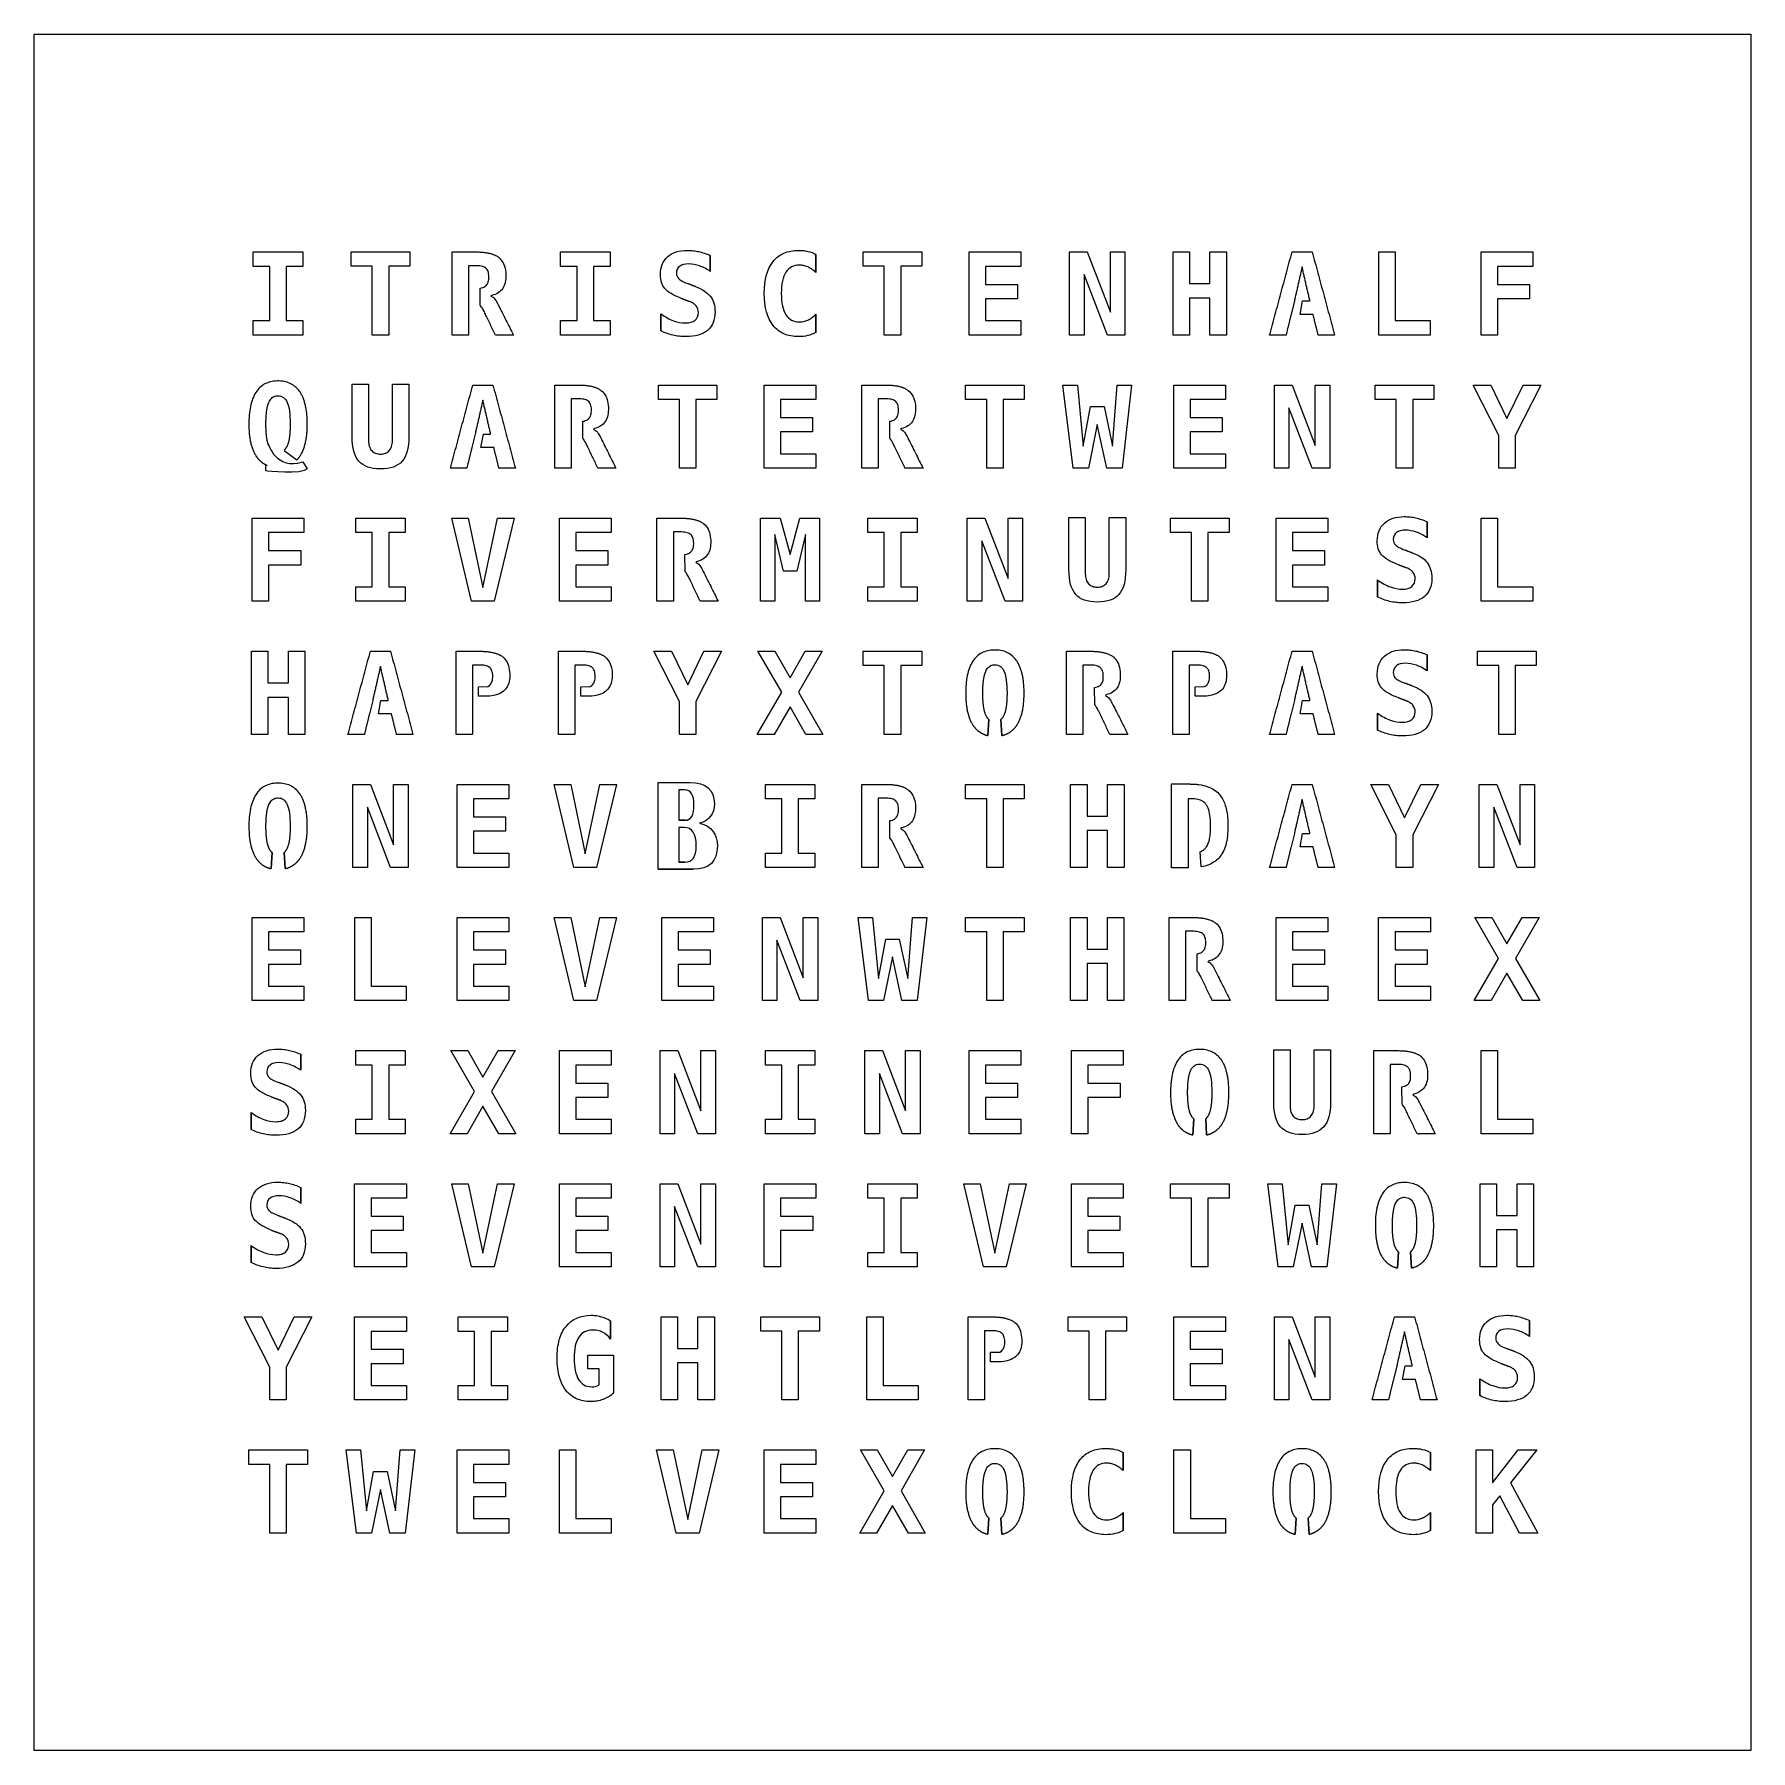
# Model space of a CAD drawing. Header units: centimetres. Extents: x -33.1 to 0, y 0 to 58.4.
# Drawn here: x -33.05 to -5.11, y 30.47 to 58.41 of the extents above; entities outside this region: 1.
import ezdxf

# ---------------------------------------------------------------- set-up
doc = ezdxf.new("R2010")
doc.units = ezdxf.units.CM
doc.header["$MEASUREMENT"] = 0
doc.layers.add('clean_face v1_face2', color=7, linetype='Continuous')

msp = doc.modelspace()

# ---------------------------------------------------------------- linework, layer by layer
at = {"layer": 'clean_face v1_face2'}
for p, q in [((-33.051, 30.475), (-33.051, 58.415)), ((-33.051, 58.415), (-5.111, 58.415)), ((-5.111, 58.415), (-5.111, 30.475)), ((-29.486, 54.873), (-28.68, 54.873)), ((-29.486, 54.637), (-29.486, 54.873)), ((-28.68, 54.873), (-28.68, 54.637)), ((-27.893, 54.873), (-26.939, 54.873)), ((-27.893, 54.639), (-27.893, 54.873)), ((-26.939, 54.873), (-26.939, 54.639)), ((-26.249, 53.52), (-26.249, 54.873)), ((-26.249, 54.873), (-25.935, 54.873)), ((-25.935, 54.873), (-25.911, 54.873)), ((-25.911, 54.873), (-25.887, 54.873)), ((-25.887, 54.873), (-25.863, 54.873)), ((-25.488, 54.78), (-25.467, 54.762)), ((-24.485, 54.873), (-23.679, 54.873)), ((-24.485, 54.637), (-24.485, 54.873)), ((-23.679, 54.873), (-23.679, 54.637)), ((-22.047, 54.553), (-22.047, 54.814)), ((-22.047, 54.814), (-22.047, 54.553)), ((-20.327, 54.833), (-20.327, 54.536)), ((-20.327, 54.536), (-20.327, 54.833)), ((-19.558, 54.639), (-19.558, 54.873)), ((-19.558, 54.873), (-18.604, 54.873)), ((-18.604, 54.873), (-18.604, 54.639)), ((-17.835, 53.52), (-17.835, 54.873)), ((-17.835, 54.873), (-16.993, 54.873)), ((-16.993, 54.873), (-16.993, 54.637)), ((-16.197, 54.873), (-15.91, 54.873)), ((-16.197, 53.52), (-16.197, 54.873)), ((-15.91, 54.873), (-15.533, 53.89)), ((-15.533, 54.873), (-15.297, 54.873)), ((-15.533, 53.89), (-15.533, 54.873)), ((-15.297, 54.873), (-15.297, 53.52)), ((-14.514, 53.52), (-14.514, 54.873)), ((-14.514, 54.873), (-14.247, 54.873)), ((-14.247, 54.873), (-14.247, 54.357)), ((-13.913, 54.873), (-13.645, 54.873)), ((-13.913, 54.357), (-13.913, 54.873)), ((-13.645, 54.873), (-13.645, 53.52)), ((-12.611, 54.746), (-12.599, 54.788)), ((-12.599, 54.788), (-12.588, 54.83)), ((-12.588, 54.83), (-12.576, 54.873)), ((-12.576, 54.873), (-12.566, 54.873)), ((-12.566, 54.873), (-12.556, 54.873)), ((-12.556, 54.873), (-12.546, 54.873)), ((-12.546, 54.873), (-12.536, 54.873)), ((-12.536, 54.873), (-12.525, 54.873)), ((-12.525, 54.873), (-12.515, 54.873)), ((-12.515, 54.873), (-12.505, 54.873)), ((-12.505, 54.873), (-12.495, 54.873)), ((-12.495, 54.873), (-12.485, 54.873)), ((-12.485, 54.873), (-12.474, 54.873)), ((-12.474, 54.873), (-12.464, 54.873)), ((-12.464, 54.873), (-12.454, 54.873)), ((-12.454, 54.873), (-12.444, 54.873)), ((-12.444, 54.873), (-12.433, 54.873)), ((-12.433, 54.873), (-12.423, 54.873)), ((-12.423, 54.873), (-12.413, 54.873)), ((-12.413, 54.873), (-12.403, 54.873)), ((-12.403, 54.873), (-12.393, 54.873)), ((-12.393, 54.873), (-12.382, 54.873)), ((-12.382, 54.873), (-12.372, 54.873)), ((-12.372, 54.873), (-12.362, 54.873)), ((-12.362, 54.873), (-12.352, 54.873)), ((-12.352, 54.873), (-12.341, 54.873)), ((-12.341, 54.873), (-12.331, 54.873)), ((-12.331, 54.873), (-12.321, 54.873)), ((-12.321, 54.873), (-12.311, 54.873)), ((-12.311, 54.873), (-12.301, 54.873)), ((-12.301, 54.873), (-12.29, 54.873)), ((-12.29, 54.873), (-12.28, 54.873)), ((-12.28, 54.873), (-12.27, 54.873)), ((-12.27, 54.873), (-12.26, 54.873)), ((-12.26, 54.873), (-12.249, 54.873)), ((-12.249, 54.873), (-12.238, 54.83)), ((-12.238, 54.83), (-12.227, 54.788)), ((-12.227, 54.788), (-12.215, 54.746)), ((-11.165, 53.52), (-11.165, 54.873)), ((-11.165, 54.873), (-10.898, 54.873)), ((-10.898, 54.873), (-10.898, 53.755)), ((-9.5, 53.52), (-9.5, 54.873)), ((-9.5, 54.873), (-8.658, 54.873)), ((-8.658, 54.873), (-8.658, 54.637)), ((-29.217, 54.637), (-29.486, 54.637)), ((-29.217, 53.755), (-29.217, 54.637)), ((-28.68, 54.637), (-28.949, 54.637)), ((-28.949, 54.637), (-28.949, 53.755)), ((-27.55, 54.639), (-27.893, 54.639)), ((-27.55, 53.52), (-27.55, 54.639)), ((-26.939, 54.639), (-27.282, 54.639)), ((-27.282, 54.639), (-27.282, 53.52)), ((-25.982, 54.648), (-25.982, 54.279)), ((-25.875, 54.648), (-25.982, 54.648)), ((-25.867, 54.648), (-25.875, 54.648)), ((-25.849, 54.648), (-25.867, 54.648)), ((-25.823, 54.647), (-25.849, 54.648)), ((-25.799, 54.645), (-25.823, 54.647)), ((-25.777, 54.641), (-25.799, 54.645)), ((-25.757, 54.636), (-25.777, 54.641)), ((-25.738, 54.63), (-25.757, 54.636)), ((-25.722, 54.622), (-25.738, 54.63)), ((-25.707, 54.613), (-25.722, 54.622)), ((-25.695, 54.603), (-25.707, 54.613)), ((-25.684, 54.591), (-25.695, 54.603)), ((-25.68, 54.584), (-25.684, 54.591)), ((-25.671, 54.57), (-25.68, 54.584)), ((-25.664, 54.554), (-25.671, 54.57)), ((-25.659, 54.535), (-25.664, 54.554)), ((-25.655, 54.515), (-25.659, 54.535)), ((-25.652, 54.494), (-25.655, 54.515)), ((-25.651, 54.47), (-25.652, 54.494)), ((-25.467, 54.762), (-25.449, 54.741)), ((-25.449, 54.741), (-25.433, 54.719)), ((-25.433, 54.719), (-25.418, 54.694)), ((-25.418, 54.694), (-25.406, 54.668)), ((-25.406, 54.668), (-25.396, 54.639)), ((-25.396, 54.639), (-25.388, 54.609)), ((-25.388, 54.609), (-25.381, 54.577)), ((-25.381, 54.577), (-25.377, 54.543)), ((-25.377, 54.543), (-25.375, 54.508)), ((-25.375, 54.508), (-25.375, 54.475)), ((-24.216, 54.637), (-24.485, 54.637)), ((-24.216, 53.755), (-24.216, 54.637)), ((-23.679, 54.637), (-23.948, 54.637)), ((-23.948, 54.637), (-23.948, 53.755)), ((-19.215, 54.639), (-19.558, 54.639)), ((-19.215, 53.52), (-19.215, 54.639)), ((-18.947, 54.639), (-18.947, 53.52)), ((-18.604, 54.639), (-18.947, 54.639)), ((-17.568, 54.637), (-17.568, 54.345)), ((-16.993, 54.637), (-17.568, 54.637)), ((-15.961, 54.503), (-15.961, 53.52)), ((-15.582, 53.52), (-15.961, 54.503)), ((-12.691, 54.45), (-12.679, 54.492)), ((-12.679, 54.492), (-12.668, 54.534)), ((-12.668, 54.534), (-12.656, 54.577)), ((-12.656, 54.577), (-12.645, 54.619)), ((-12.645, 54.619), (-12.634, 54.661)), ((-12.634, 54.661), (-12.622, 54.704)), ((-12.622, 54.704), (-12.611, 54.746)), ((-12.445, 54.49), (-12.449, 54.472)), ((-12.441, 54.507), (-12.445, 54.49)), ((-12.437, 54.524), (-12.441, 54.507)), ((-12.433, 54.542), (-12.437, 54.524)), ((-12.429, 54.559), (-12.433, 54.542)), ((-12.425, 54.576), (-12.429, 54.559)), ((-12.421, 54.593), (-12.425, 54.576)), ((-12.417, 54.611), (-12.421, 54.593)), ((-12.413, 54.628), (-12.417, 54.611)), ((-12.409, 54.611), (-12.413, 54.628)), ((-12.405, 54.593), (-12.409, 54.611)), ((-12.401, 54.576), (-12.405, 54.593)), ((-12.398, 54.559), (-12.401, 54.576)), ((-12.394, 54.542), (-12.398, 54.559)), ((-12.39, 54.524), (-12.394, 54.542)), ((-12.386, 54.507), (-12.39, 54.524)), ((-12.382, 54.49), (-12.386, 54.507)), ((-12.378, 54.472), (-12.382, 54.49)), ((-12.215, 54.746), (-12.204, 54.704)), ((-12.204, 54.704), (-12.192, 54.661)), ((-12.192, 54.661), (-12.181, 54.619)), ((-12.181, 54.619), (-12.169, 54.577)), ((-12.169, 54.577), (-12.158, 54.534)), ((-12.158, 54.534), (-12.147, 54.492)), ((-12.147, 54.492), (-12.135, 54.45)), ((-9.233, 54.637), (-9.233, 54.345)), ((-8.658, 54.637), (-9.233, 54.637)), ((-25.982, 54.279), (-25.982, 54.167)), ((-25.793, 54.283), (-25.771, 54.287)), ((-25.791, 54.001), (-25.793, 54.283)), ((-25.771, 54.287), (-25.751, 54.293)), ((-25.751, 54.293), (-25.734, 54.3)), ((-25.734, 54.3), (-25.718, 54.308)), ((-25.718, 54.308), (-25.704, 54.317)), ((-25.704, 54.317), (-25.693, 54.328)), ((-25.693, 54.328), (-25.683, 54.34)), ((-25.683, 54.34), (-25.674, 54.353)), ((-25.674, 54.353), (-25.667, 54.368)), ((-25.667, 54.368), (-25.661, 54.385)), ((-25.661, 54.385), (-25.656, 54.404)), ((-25.656, 54.404), (-25.653, 54.426)), ((-25.653, 54.426), (-25.651, 54.448)), ((-25.651, 54.448), (-25.651, 54.47)), ((-25.5, 54.206), (-25.523, 54.193)), ((-25.479, 54.221), (-25.5, 54.206)), ((-25.46, 54.238), (-25.479, 54.221)), ((-25.442, 54.257), (-25.46, 54.238)), ((-25.426, 54.279), (-25.442, 54.257)), ((-25.412, 54.302), (-25.426, 54.279)), ((-25.401, 54.327), (-25.412, 54.302)), ((-25.391, 54.353), (-25.401, 54.327)), ((-25.384, 54.382), (-25.391, 54.353)), ((-25.379, 54.413), (-25.384, 54.382)), ((-25.376, 54.439), (-25.379, 54.413)), ((-25.375, 54.475), (-25.376, 54.439)), ((-22.288, 54.309), (-22.403, 54.353)), ((-22.403, 54.353), (-22.288, 54.309)), ((-17.568, 54.345), (-17.047, 54.345)), ((-17.047, 54.345), (-17.047, 54.11)), ((-14.247, 54.357), (-13.913, 54.357)), ((-12.759, 54.196), (-12.748, 54.239)), ((-12.748, 54.239), (-12.736, 54.281)), ((-12.736, 54.281), (-12.725, 54.323)), ((-12.725, 54.323), (-12.713, 54.365)), ((-12.713, 54.365), (-12.702, 54.408)), ((-12.702, 54.408), (-12.691, 54.45)), ((-12.508, 54.213), (-12.512, 54.195)), ((-12.504, 54.23), (-12.508, 54.213)), ((-12.5, 54.247), (-12.504, 54.23)), ((-12.496, 54.265), (-12.5, 54.247)), ((-12.492, 54.282), (-12.496, 54.265)), ((-12.488, 54.299), (-12.492, 54.282)), ((-12.484, 54.317), (-12.488, 54.299)), ((-12.48, 54.334), (-12.484, 54.317)), ((-12.476, 54.351), (-12.48, 54.334)), ((-12.472, 54.369), (-12.476, 54.351)), ((-12.468, 54.386), (-12.472, 54.369)), ((-12.465, 54.403), (-12.468, 54.386)), ((-12.461, 54.42), (-12.465, 54.403)), ((-12.457, 54.438), (-12.461, 54.42)), ((-12.453, 54.455), (-12.457, 54.438)), ((-12.449, 54.472), (-12.453, 54.455)), ((-12.374, 54.455), (-12.378, 54.472)), ((-12.37, 54.438), (-12.374, 54.455)), ((-12.366, 54.42), (-12.37, 54.438)), ((-12.362, 54.403), (-12.366, 54.42)), ((-12.358, 54.386), (-12.362, 54.403)), ((-12.354, 54.369), (-12.358, 54.386)), ((-12.35, 54.351), (-12.354, 54.369)), ((-12.346, 54.334), (-12.35, 54.351)), ((-12.342, 54.317), (-12.346, 54.334)), ((-12.338, 54.299), (-12.342, 54.317)), ((-12.334, 54.282), (-12.338, 54.299)), ((-12.33, 54.265), (-12.334, 54.282)), ((-12.326, 54.247), (-12.33, 54.265)), ((-12.322, 54.23), (-12.326, 54.247)), ((-12.318, 54.213), (-12.322, 54.23)), ((-12.314, 54.195), (-12.318, 54.213)), ((-12.135, 54.45), (-12.124, 54.408)), ((-12.124, 54.408), (-12.112, 54.365)), ((-12.112, 54.365), (-12.101, 54.323)), ((-12.101, 54.323), (-12.09, 54.281)), ((-12.09, 54.281), (-12.078, 54.239)), ((-12.078, 54.239), (-12.067, 54.196)), ((-9.233, 54.345), (-8.709, 54.345)), ((-8.709, 54.345), (-8.709, 54.11)), ((-25.982, 54.167), (-25.982, 54.054)), ((-25.982, 54.054), (-25.982, 53.52)), ((-25.781, 53.989), (-25.791, 54.001)), ((-25.771, 53.976), (-25.781, 53.989)), ((-25.761, 53.962), (-25.771, 53.976)), ((-25.752, 53.946), (-25.761, 53.962)), ((-25.742, 53.929), (-25.752, 53.946)), ((-25.733, 53.911), (-25.742, 53.929)), ((-25.605, 54.164), (-25.618, 54.153)), ((-25.618, 54.153), (-25.599, 54.144)), ((-25.618, 54.153), (-25.618, 54.153)), ((-25.575, 54.172), (-25.605, 54.164)), ((-25.599, 54.144), (-25.582, 54.134)), ((-25.582, 54.134), (-25.568, 54.122)), ((-25.548, 54.181), (-25.575, 54.172)), ((-25.568, 54.122), (-25.554, 54.104)), ((-25.554, 54.104), (-25.539, 54.083)), ((-25.523, 54.193), (-25.548, 54.181)), ((-25.539, 54.083), (-25.53, 54.069)), ((-25.53, 54.069), (-25.521, 54.052)), ((-25.521, 54.052), (-25.51, 54.033)), ((-25.51, 54.033), (-25.5, 54.012)), ((-25.5, 54.012), (-25.481, 53.976)), ((-25.481, 53.976), (-25.466, 53.946)), ((-25.466, 53.946), (-25.451, 53.915)), ((-22.383, 54.064), (-22.514, 54.114)), ((-22.514, 54.114), (-22.383, 54.064)), ((-17.568, 54.11), (-17.568, 53.755)), ((-17.047, 54.11), (-17.568, 54.11)), ((-13.913, 54.122), (-14.247, 54.122)), ((-14.247, 54.122), (-14.247, 53.52)), ((-13.913, 53.52), (-13.913, 54.122)), ((-12.839, 53.9), (-12.828, 53.943)), ((-12.828, 53.943), (-12.816, 53.985)), ((-12.816, 53.985), (-12.805, 54.027)), ((-12.805, 54.027), (-12.793, 54.069)), ((-12.793, 54.069), (-12.782, 54.112)), ((-12.782, 54.112), (-12.77, 54.154)), ((-12.77, 54.154), (-12.759, 54.196)), ((-12.539, 54.074), (-12.593, 53.854)), ((-12.535, 54.092), (-12.539, 54.074)), ((-12.531, 54.109), (-12.535, 54.092)), ((-12.528, 54.126), (-12.531, 54.109)), ((-12.524, 54.144), (-12.528, 54.126)), ((-12.52, 54.161), (-12.524, 54.144)), ((-12.516, 54.178), (-12.52, 54.161)), ((-12.512, 54.195), (-12.516, 54.178)), ((-12.447, 53.854), (-12.405, 54.074)), ((-12.405, 54.074), (-12.405, 54.074)), ((-12.405, 54.074), (-12.397, 54.074)), ((-12.397, 54.074), (-12.389, 54.074)), ((-12.389, 54.074), (-12.381, 54.074)), ((-12.381, 54.074), (-12.373, 54.074)), ((-12.373, 54.074), (-12.366, 54.074)), ((-12.366, 54.074), (-12.358, 54.074)), ((-12.358, 54.074), (-12.35, 54.074)), ((-12.35, 54.074), (-12.342, 54.074)), ((-12.342, 54.074), (-12.334, 54.074)), ((-12.334, 54.074), (-12.326, 54.074)), ((-12.326, 54.074), (-12.318, 54.074)), ((-12.318, 54.074), (-12.31, 54.074)), ((-12.31, 54.178), (-12.314, 54.195)), ((-12.306, 54.161), (-12.31, 54.178)), ((-12.31, 54.074), (-12.302, 54.074)), ((-12.302, 54.144), (-12.306, 54.161)), ((-12.298, 54.126), (-12.302, 54.144)), ((-12.302, 54.074), (-12.294, 54.074)), ((-12.294, 54.109), (-12.298, 54.126)), ((-12.29, 54.092), (-12.294, 54.109)), ((-12.294, 54.074), (-12.287, 54.074)), ((-12.287, 54.074), (-12.29, 54.092)), ((-12.067, 54.196), (-12.055, 54.154)), ((-12.055, 54.154), (-12.044, 54.112)), ((-12.044, 54.112), (-12.033, 54.069)), ((-12.033, 54.069), (-12.021, 54.027)), ((-12.021, 54.027), (-12.01, 53.985)), ((-12.01, 53.985), (-11.998, 53.943)), ((-11.998, 53.943), (-11.987, 53.9)), ((-9.233, 54.11), (-9.233, 53.52)), ((-8.709, 54.11), (-9.233, 54.11)), ((-29.486, 53.52), (-29.486, 53.755)), ((-29.486, 53.755), (-29.217, 53.755)), ((-28.949, 53.755), (-28.68, 53.755)), ((-28.68, 53.755), (-28.68, 53.52)), ((-25.725, 53.896), (-25.733, 53.911)), ((-25.716, 53.878), (-25.725, 53.896)), ((-25.709, 53.861), (-25.716, 53.878)), ((-25.699, 53.84), (-25.709, 53.861)), ((-25.688, 53.819), (-25.699, 53.84)), ((-25.678, 53.797), (-25.688, 53.819)), ((-25.668, 53.776), (-25.678, 53.797)), ((-25.658, 53.755), (-25.668, 53.776)), ((-25.648, 53.733), (-25.658, 53.755)), ((-25.637, 53.712), (-25.648, 53.733)), ((-25.627, 53.691), (-25.637, 53.712)), ((-25.617, 53.669), (-25.627, 53.691)), ((-25.607, 53.648), (-25.617, 53.669)), ((-25.597, 53.627), (-25.607, 53.648)), ((-25.451, 53.915), (-25.436, 53.885)), ((-25.436, 53.885), (-25.42, 53.854)), ((-25.42, 53.854), (-25.405, 53.824)), ((-25.405, 53.824), (-25.39, 53.794)), ((-25.39, 53.794), (-25.374, 53.763)), ((-25.374, 53.763), (-25.359, 53.733)), ((-25.359, 53.733), (-25.344, 53.702)), ((-25.344, 53.702), (-25.329, 53.672)), ((-25.329, 53.672), (-25.313, 53.641)), ((-24.485, 53.755), (-24.216, 53.755)), ((-24.485, 53.52), (-24.485, 53.755)), ((-23.948, 53.755), (-23.679, 53.755)), ((-23.679, 53.755), (-23.679, 53.52)), ((-22.854, 53.866), (-22.854, 53.59)), ((-22.854, 53.59), (-22.854, 53.866)), ((-20.327, 53.56), (-20.327, 53.857)), ((-20.327, 53.857), (-20.327, 53.56)), ((-17.568, 53.755), (-16.993, 53.755)), ((-16.993, 53.755), (-16.993, 53.52)), ((-12.919, 53.604), (-12.907, 53.647)), ((-12.907, 53.647), (-12.896, 53.689)), ((-12.896, 53.689), (-12.885, 53.731)), ((-12.885, 53.731), (-12.873, 53.773)), ((-12.873, 53.773), (-12.862, 53.816)), ((-12.862, 53.816), (-12.85, 53.858)), ((-12.85, 53.858), (-12.839, 53.9)), ((-12.644, 53.645), (-12.646, 53.635)), ((-12.641, 53.656), (-12.644, 53.645)), ((-12.639, 53.666), (-12.641, 53.656)), ((-12.636, 53.677), (-12.639, 53.666)), ((-12.634, 53.687), (-12.636, 53.677)), ((-12.631, 53.697), (-12.634, 53.687)), ((-12.628, 53.708), (-12.631, 53.697)), ((-12.626, 53.718), (-12.628, 53.708)), ((-12.623, 53.729), (-12.626, 53.718)), ((-12.621, 53.739), (-12.623, 53.729)), ((-12.618, 53.75), (-12.621, 53.739)), ((-12.616, 53.76), (-12.618, 53.75)), ((-12.613, 53.771), (-12.616, 53.76)), ((-12.611, 53.781), (-12.613, 53.771)), ((-12.608, 53.791), (-12.611, 53.781)), ((-12.606, 53.802), (-12.608, 53.791)), ((-12.603, 53.812), (-12.606, 53.802)), ((-12.6, 53.823), (-12.603, 53.812)), ((-12.598, 53.833), (-12.6, 53.823)), ((-12.595, 53.844), (-12.598, 53.833)), ((-12.593, 53.854), (-12.595, 53.844)), ((-12.436, 53.854), (-12.447, 53.854)), ((-12.425, 53.854), (-12.436, 53.854)), ((-12.414, 53.854), (-12.425, 53.854)), ((-12.403, 53.854), (-12.414, 53.854)), ((-12.391, 53.854), (-12.403, 53.854)), ((-12.38, 53.854), (-12.391, 53.854)), ((-12.369, 53.854), (-12.38, 53.854)), ((-12.358, 53.854), (-12.369, 53.854)), ((-12.347, 53.854), (-12.358, 53.854)), ((-12.336, 53.854), (-12.347, 53.854)), ((-12.324, 53.854), (-12.336, 53.854)), ((-12.313, 53.854), (-12.324, 53.854)), ((-12.302, 53.854), (-12.313, 53.854)), ((-12.291, 53.854), (-12.302, 53.854)), ((-12.28, 53.854), (-12.291, 53.854)), ((-12.268, 53.854), (-12.28, 53.854)), ((-12.257, 53.854), (-12.268, 53.854)), ((-12.246, 53.854), (-12.257, 53.854)), ((-12.235, 53.854), (-12.246, 53.854)), ((-12.232, 53.844), (-12.235, 53.854)), ((-12.23, 53.833), (-12.232, 53.844)), ((-12.227, 53.823), (-12.23, 53.833)), ((-12.224, 53.812), (-12.227, 53.823)), ((-12.222, 53.802), (-12.224, 53.812)), ((-12.219, 53.791), (-12.222, 53.802)), ((-12.217, 53.781), (-12.219, 53.791)), ((-12.214, 53.771), (-12.217, 53.781)), ((-12.211, 53.76), (-12.214, 53.771)), ((-12.209, 53.75), (-12.211, 53.76)), ((-12.206, 53.739), (-12.209, 53.75)), ((-12.204, 53.729), (-12.206, 53.739)), ((-12.201, 53.718), (-12.204, 53.729)), ((-12.198, 53.708), (-12.201, 53.718)), ((-12.196, 53.697), (-12.198, 53.708)), ((-12.193, 53.687), (-12.196, 53.697)), ((-12.191, 53.677), (-12.193, 53.687)), ((-12.188, 53.666), (-12.191, 53.677)), ((-12.185, 53.656), (-12.188, 53.666)), ((-12.183, 53.645), (-12.185, 53.656)), ((-12.18, 53.635), (-12.183, 53.645)), ((-11.987, 53.9), (-11.975, 53.858)), ((-11.975, 53.858), (-11.964, 53.816)), ((-11.964, 53.816), (-11.953, 53.773)), ((-11.953, 53.773), (-11.941, 53.731)), ((-11.941, 53.731), (-11.93, 53.689)), ((-11.93, 53.689), (-11.918, 53.647)), ((-11.918, 53.647), (-11.907, 53.604)), ((-10.898, 53.755), (-10.326, 53.755)), ((-10.326, 53.755), (-10.326, 53.52)), ((-28.68, 53.52), (-29.486, 53.52)), ((-27.282, 53.52), (-27.55, 53.52)), ((-25.982, 53.52), (-26.249, 53.52)), ((-25.586, 53.605), (-25.597, 53.627)), ((-25.576, 53.584), (-25.586, 53.605)), ((-25.566, 53.563), (-25.576, 53.584)), ((-25.556, 53.541), (-25.566, 53.563)), ((-25.546, 53.52), (-25.556, 53.541)), ((-25.252, 53.52), (-25.546, 53.52)), ((-25.313, 53.641), (-25.298, 53.611)), ((-25.298, 53.611), (-25.283, 53.581)), ((-25.283, 53.581), (-25.267, 53.55)), ((-25.267, 53.55), (-25.252, 53.52)), ((-23.679, 53.52), (-24.485, 53.52)), ((-18.947, 53.52), (-19.215, 53.52)), ((-16.993, 53.52), (-17.835, 53.52)), ((-15.961, 53.52), (-16.197, 53.52)), ((-15.297, 53.52), (-15.582, 53.52)), ((-14.247, 53.52), (-14.514, 53.52)), ((-13.645, 53.52), (-13.913, 53.52)), ((-12.942, 53.52), (-12.93, 53.562)), ((-12.933, 53.52), (-12.942, 53.52)), ((-12.925, 53.52), (-12.933, 53.52)), ((-12.93, 53.562), (-12.919, 53.604)), ((-12.917, 53.52), (-12.925, 53.52)), ((-12.908, 53.52), (-12.917, 53.52)), ((-12.9, 53.52), (-12.908, 53.52)), ((-12.892, 53.52), (-12.9, 53.52)), ((-12.883, 53.52), (-12.892, 53.52)), ((-12.875, 53.52), (-12.883, 53.52)), ((-12.867, 53.52), (-12.875, 53.52)), ((-12.858, 53.52), (-12.867, 53.52)), ((-12.85, 53.52), (-12.858, 53.52)), ((-12.841, 53.52), (-12.85, 53.52)), ((-12.833, 53.52), (-12.841, 53.52)), ((-12.825, 53.52), (-12.833, 53.52)), ((-12.816, 53.52), (-12.825, 53.52)), ((-12.808, 53.52), (-12.816, 53.52)), ((-12.8, 53.52), (-12.808, 53.52)), ((-12.791, 53.52), (-12.8, 53.52)), ((-12.783, 53.52), (-12.791, 53.52)), ((-12.775, 53.52), (-12.783, 53.52)), ((-12.766, 53.52), (-12.775, 53.52)), ((-12.758, 53.52), (-12.766, 53.52)), ((-12.75, 53.52), (-12.758, 53.52)), ((-12.741, 53.52), (-12.75, 53.52)), ((-12.733, 53.52), (-12.741, 53.52)), ((-12.725, 53.52), (-12.733, 53.52)), ((-12.716, 53.52), (-12.725, 53.52)), ((-12.708, 53.52), (-12.716, 53.52)), ((-12.699, 53.52), (-12.708, 53.52)), ((-12.691, 53.52), (-12.699, 53.52)), ((-12.683, 53.52), (-12.691, 53.52)), ((-12.674, 53.52), (-12.683, 53.52)), ((-12.672, 53.53), (-12.674, 53.52)), ((-12.669, 53.541), (-12.672, 53.53)), ((-12.667, 53.551), (-12.669, 53.541)), ((-12.664, 53.562), (-12.667, 53.551)), ((-12.662, 53.572), (-12.664, 53.562)), ((-12.659, 53.583), (-12.662, 53.572)), ((-12.657, 53.593), (-12.659, 53.583)), ((-12.654, 53.603), (-12.657, 53.593)), ((-12.651, 53.614), (-12.654, 53.603)), ((-12.649, 53.624), (-12.651, 53.614)), ((-12.646, 53.635), (-12.649, 53.624)), ((-12.178, 53.624), (-12.18, 53.635)), ((-12.175, 53.614), (-12.178, 53.624)), ((-12.172, 53.603), (-12.175, 53.614)), ((-12.17, 53.593), (-12.172, 53.603)), ((-12.167, 53.583), (-12.17, 53.593)), ((-12.165, 53.572), (-12.167, 53.583)), ((-12.162, 53.562), (-12.165, 53.572)), ((-12.159, 53.551), (-12.162, 53.562)), ((-12.157, 53.541), (-12.159, 53.551)), ((-12.154, 53.53), (-12.157, 53.541)), ((-12.151, 53.52), (-12.154, 53.53)), ((-12.143, 53.52), (-12.151, 53.52)), ((-12.135, 53.52), (-12.143, 53.52)), ((-12.126, 53.52), (-12.135, 53.52)), ((-12.118, 53.52), (-12.126, 53.52)), ((-12.11, 53.52), (-12.118, 53.52)), ((-12.101, 53.52), (-12.11, 53.52)), ((-12.093, 53.52), (-12.101, 53.52)), ((-12.085, 53.52), (-12.093, 53.52)), ((-12.076, 53.52), (-12.085, 53.52)), ((-12.068, 53.52), (-12.076, 53.52)), ((-12.06, 53.52), (-12.068, 53.52)), ((-12.051, 53.52), (-12.06, 53.52)), ((-12.043, 53.52), (-12.051, 53.52)), ((-12.035, 53.52), (-12.043, 53.52)), ((-12.026, 53.52), (-12.035, 53.52)), ((-12.018, 53.52), (-12.026, 53.52)), ((-12.01, 53.52), (-12.018, 53.52)), ((-12.001, 53.52), (-12.01, 53.52)), ((-11.993, 53.52), (-12.001, 53.52)), ((-11.984, 53.52), (-11.993, 53.52)), ((-11.976, 53.52), (-11.984, 53.52)), ((-11.968, 53.52), (-11.976, 53.52)), ((-11.959, 53.52), (-11.968, 53.52)), ((-11.951, 53.52), (-11.959, 53.52)), ((-11.943, 53.52), (-11.951, 53.52)), ((-11.934, 53.52), (-11.943, 53.52)), ((-11.926, 53.52), (-11.934, 53.52)), ((-11.918, 53.52), (-11.926, 53.52)), ((-11.909, 53.52), (-11.918, 53.52)), ((-11.901, 53.52), (-11.909, 53.52)), ((-11.907, 53.604), (-11.896, 53.562)), ((-11.893, 53.52), (-11.901, 53.52)), ((-11.896, 53.562), (-11.884, 53.52)), ((-11.884, 53.52), (-11.893, 53.52)), ((-10.326, 53.52), (-11.165, 53.52)), ((-9.233, 53.52), (-9.5, 53.52)), ((-29.473, 52.535), (-29.485, 52.508)), ((-29.46, 52.56), (-29.473, 52.535)), ((-29.446, 52.584), (-29.46, 52.56)), ((-29.43, 52.607), (-29.446, 52.584)), ((-29.414, 52.628), (-29.43, 52.607)), ((-29.397, 52.649), (-29.414, 52.628)), ((-29.378, 52.667), (-29.397, 52.649)), ((-29.359, 52.684), (-29.378, 52.667)), ((-29.339, 52.699), (-29.359, 52.684)), ((-29.318, 52.713), (-29.339, 52.699)), ((-29.297, 52.725), (-29.318, 52.713)), ((-29.274, 52.735), (-29.297, 52.725)), ((-29.251, 52.744), (-29.274, 52.735)), ((-29.227, 52.752), (-29.251, 52.744)), ((-29.203, 52.759), (-29.227, 52.752)), ((-29.177, 52.764), (-29.203, 52.759)), ((-29.152, 52.768), (-29.177, 52.764)), ((-29.125, 52.771), (-29.152, 52.768)), ((-29.133, 52.525), (-29.116, 52.529)), ((-29.098, 52.772), (-29.125, 52.771)), ((-29.116, 52.529), (-29.097, 52.531)), ((-29.069, 52.772), (-29.098, 52.772)), ((-29.097, 52.531), (-29.084, 52.532)), ((-29.084, 52.532), (-29.059, 52.53)), ((-29.04, 52.77), (-29.069, 52.772)), ((-29.059, 52.53), (-29.036, 52.525)), ((-29.013, 52.768), (-29.04, 52.77)), ((-28.986, 52.763), (-29.013, 52.768)), ((-28.96, 52.758), (-28.986, 52.763)), ((-28.935, 52.751), (-28.96, 52.758)), ((-28.911, 52.742), (-28.935, 52.751)), ((-28.888, 52.733), (-28.911, 52.742)), ((-28.865, 52.721), (-28.888, 52.733)), ((-28.844, 52.709), (-28.865, 52.721)), ((-28.824, 52.695), (-28.844, 52.709)), ((-28.804, 52.68), (-28.824, 52.695)), ((-28.786, 52.663), (-28.804, 52.68)), ((-28.768, 52.645), (-28.786, 52.663)), ((-28.751, 52.626), (-28.768, 52.645)), ((-28.735, 52.605), (-28.751, 52.626)), ((-27.878, 52.719), (-27.611, 52.719)), ((-27.878, 51.865), (-27.878, 52.719)), ((-27.611, 52.719), (-27.611, 51.798)), ((-27.221, 51.798), (-27.221, 52.719)), ((-27.221, 52.719), (-26.954, 52.719)), ((-26.954, 52.719), (-26.954, 51.865)), ((-25.97, 52.494), (-25.958, 52.537)), ((-25.958, 52.537), (-25.947, 52.579)), ((-25.947, 52.579), (-25.935, 52.621)), ((-25.935, 52.621), (-25.924, 52.663)), ((-25.924, 52.663), (-25.912, 52.706)), ((-25.912, 52.706), (-25.902, 52.706)), ((-25.902, 52.706), (-25.892, 52.706)), ((-25.892, 52.706), (-25.882, 52.706)), ((-25.882, 52.706), (-25.872, 52.706)), ((-25.872, 52.706), (-25.861, 52.706)), ((-25.861, 52.706), (-25.851, 52.706)), ((-25.851, 52.706), (-25.841, 52.706)), ((-25.841, 52.706), (-25.831, 52.706)), ((-25.831, 52.706), (-25.821, 52.706)), ((-25.821, 52.706), (-25.81, 52.706)), ((-25.81, 52.706), (-25.8, 52.706)), ((-25.8, 52.706), (-25.79, 52.706)), ((-25.79, 52.706), (-25.78, 52.706)), ((-25.78, 52.706), (-25.769, 52.706)), ((-25.769, 52.706), (-25.759, 52.706)), ((-25.759, 52.706), (-25.749, 52.706)), ((-25.749, 52.706), (-25.739, 52.706)), ((-25.739, 52.706), (-25.729, 52.706)), ((-25.729, 52.706), (-25.718, 52.706)), ((-25.718, 52.706), (-25.708, 52.706)), ((-25.708, 52.706), (-25.698, 52.706)), ((-25.698, 52.706), (-25.688, 52.706)), ((-25.688, 52.706), (-25.677, 52.706)), ((-25.677, 52.706), (-25.667, 52.706)), ((-25.667, 52.706), (-25.657, 52.706)), ((-25.657, 52.706), (-25.647, 52.706)), ((-25.647, 52.706), (-25.637, 52.706)), ((-25.637, 52.706), (-25.626, 52.706)), ((-25.626, 52.706), (-25.616, 52.706)), ((-25.616, 52.706), (-25.606, 52.706)), ((-25.606, 52.706), (-25.596, 52.706)), ((-25.596, 52.706), (-25.585, 52.706)), ((-25.585, 52.706), (-25.574, 52.663)), ((-25.574, 52.663), (-25.563, 52.621)), ((-25.563, 52.621), (-25.551, 52.579)), ((-25.551, 52.579), (-25.54, 52.537)), ((-25.54, 52.537), (-25.528, 52.494)), ((-24.58, 52.706), (-24.267, 52.706)), ((-24.58, 51.353), (-24.58, 52.706)), ((-24.267, 52.706), (-24.243, 52.706)), ((-24.243, 52.706), (-24.219, 52.706)), ((-24.219, 52.706), (-24.194, 52.706)), ((-23.819, 52.613), (-23.799, 52.595)), ((-23.799, 52.595), (-23.78, 52.574)), ((-23.78, 52.574), (-23.764, 52.552)), ((-23.764, 52.552), (-23.75, 52.527)), ((-23.75, 52.527), (-23.738, 52.501)), ((-22.892, 52.706), (-21.938, 52.706)), ((-22.892, 52.472), (-22.892, 52.706)), ((-21.938, 52.706), (-21.938, 52.472)), ((-21.169, 52.706), (-20.327, 52.706)), ((-21.169, 51.353), (-21.169, 52.706)), ((-20.327, 52.706), (-20.327, 52.47)), ((-19.581, 51.353), (-19.581, 52.706)), ((-19.581, 52.706), (-19.267, 52.706)), ((-19.267, 52.706), (-19.243, 52.706)), ((-19.243, 52.706), (-19.219, 52.706)), ((-19.219, 52.706), (-19.195, 52.706)), ((-18.82, 52.613), (-18.799, 52.595)), ((-18.799, 52.595), (-18.781, 52.574)), ((-18.781, 52.574), (-18.765, 52.552)), ((-18.765, 52.552), (-18.75, 52.527)), ((-18.75, 52.527), (-18.738, 52.501)), ((-17.891, 52.472), (-17.891, 52.706)), ((-17.891, 52.706), (-16.937, 52.706)), ((-16.937, 52.706), (-16.937, 52.472)), ((-16.139, 51.353), (-16.306, 52.706)), ((-16.306, 52.706), (-16.072, 52.706)), ((-16.072, 52.706), (-15.975, 51.713)), ((-15.5, 51.713), (-15.424, 52.706)), ((-15.424, 52.706), (-15.188, 52.706)), ((-15.188, 52.706), (-15.344, 51.353)), ((-14.501, 52.706), (-13.659, 52.706)), ((-14.501, 51.353), (-14.501, 52.706)), ((-13.659, 52.706), (-13.659, 52.47)), ((-12.863, 52.706), (-12.576, 52.706)), ((-12.863, 51.353), (-12.863, 52.706)), ((-12.576, 52.706), (-12.199, 51.722)), ((-12.199, 52.706), (-11.963, 52.706)), ((-12.199, 51.722), (-12.199, 52.706)), ((-11.963, 52.706), (-11.963, 51.353)), ((-11.223, 52.706), (-10.269, 52.706)), ((-11.223, 52.472), (-11.223, 52.706)), ((-10.269, 52.706), (-10.269, 52.472)), ((-9.63, 52.706), (-9.342, 52.706)), ((-9.213, 51.886), (-9.63, 52.706)), ((-9.342, 52.706), (-9.079, 52.162)), ((-9.079, 52.162), (-8.816, 52.706)), ((-8.528, 52.706), (-8.945, 51.886)), ((-8.816, 52.706), (-8.528, 52.706)), ((-29.549, 52.251), (-29.553, 52.213)), ((-29.545, 52.288), (-29.549, 52.251)), ((-29.539, 52.323), (-29.545, 52.288)), ((-29.533, 52.357), (-29.539, 52.323)), ((-29.525, 52.39), (-29.533, 52.357)), ((-29.517, 52.421), (-29.525, 52.39)), ((-29.507, 52.452), (-29.517, 52.421)), ((-29.497, 52.481), (-29.507, 52.452)), ((-29.485, 52.508), (-29.497, 52.481)), ((-29.245, 52.393), (-29.234, 52.422)), ((-29.234, 52.422), (-29.224, 52.442)), ((-29.224, 52.442), (-29.214, 52.459)), ((-29.214, 52.459), (-29.203, 52.475)), ((-29.203, 52.475), (-29.191, 52.489)), ((-29.191, 52.489), (-29.178, 52.501)), ((-29.178, 52.501), (-29.164, 52.511)), ((-29.164, 52.511), (-29.149, 52.519)), ((-29.149, 52.519), (-29.133, 52.525)), ((-29.036, 52.525), (-29.014, 52.516)), ((-29.014, 52.516), (-28.995, 52.504)), ((-28.995, 52.504), (-28.977, 52.489)), ((-28.977, 52.489), (-28.961, 52.47)), ((-28.961, 52.47), (-28.946, 52.448)), ((-28.946, 52.448), (-28.934, 52.422)), ((-28.934, 52.422), (-28.923, 52.393)), ((-28.923, 52.393), (-28.913, 52.36)), ((-28.913, 52.36), (-28.905, 52.322)), ((-28.905, 52.322), (-28.898, 52.28)), ((-28.898, 52.28), (-28.893, 52.234)), ((-26.038, 52.241), (-26.027, 52.283)), ((-26.027, 52.283), (-26.015, 52.325)), ((-26.015, 52.325), (-26.004, 52.367)), ((-26.004, 52.367), (-25.992, 52.41)), ((-25.992, 52.41), (-25.981, 52.452)), ((-25.981, 52.452), (-25.97, 52.494)), ((-25.797, 52.253), (-25.801, 52.236)), ((-25.793, 52.271), (-25.797, 52.253)), ((-25.789, 52.288), (-25.793, 52.271)), ((-25.785, 52.305), (-25.789, 52.288)), ((-25.781, 52.323), (-25.785, 52.305)), ((-25.777, 52.34), (-25.781, 52.323)), ((-25.773, 52.357), (-25.777, 52.34)), ((-25.769, 52.375), (-25.773, 52.357)), ((-25.765, 52.392), (-25.769, 52.375)), ((-25.761, 52.409), (-25.765, 52.392)), ((-25.757, 52.426), (-25.761, 52.409)), ((-25.753, 52.444), (-25.757, 52.426)), ((-25.749, 52.461), (-25.753, 52.444)), ((-25.745, 52.444), (-25.749, 52.461)), ((-25.742, 52.426), (-25.745, 52.444)), ((-25.737, 52.409), (-25.742, 52.426)), ((-25.734, 52.392), (-25.737, 52.409)), ((-25.73, 52.375), (-25.734, 52.392)), ((-25.726, 52.357), (-25.73, 52.375)), ((-25.722, 52.34), (-25.726, 52.357)), ((-25.718, 52.323), (-25.722, 52.34)), ((-25.714, 52.305), (-25.718, 52.323)), ((-25.71, 52.288), (-25.714, 52.305)), ((-25.706, 52.271), (-25.71, 52.288)), ((-25.702, 52.253), (-25.706, 52.271)), ((-25.698, 52.236), (-25.702, 52.253)), ((-25.528, 52.494), (-25.517, 52.452)), ((-25.517, 52.452), (-25.505, 52.41)), ((-25.505, 52.41), (-25.494, 52.367)), ((-25.494, 52.367), (-25.483, 52.325)), ((-25.483, 52.325), (-25.471, 52.283)), ((-25.471, 52.283), (-25.46, 52.241)), ((-24.207, 52.481), (-24.313, 52.481)), ((-24.313, 52.481), (-24.313, 52.112)), ((-24.199, 52.481), (-24.207, 52.481)), ((-24.18, 52.481), (-24.199, 52.481)), ((-24.154, 52.48), (-24.18, 52.481)), ((-24.13, 52.478), (-24.154, 52.48)), ((-24.108, 52.474), (-24.13, 52.478)), ((-24.088, 52.469), (-24.108, 52.474)), ((-24.07, 52.463), (-24.088, 52.469)), ((-24.053, 52.455), (-24.07, 52.463)), ((-24.039, 52.446), (-24.053, 52.455)), ((-24.027, 52.436), (-24.039, 52.446)), ((-24.016, 52.424), (-24.027, 52.436)), ((-24.011, 52.417), (-24.016, 52.424)), ((-24.003, 52.403), (-24.011, 52.417)), ((-23.996, 52.387), (-24.003, 52.403)), ((-23.99, 52.368), (-23.996, 52.387)), ((-23.986, 52.349), (-23.99, 52.368)), ((-23.987, 52.237), (-23.984, 52.259)), ((-23.983, 52.327), (-23.986, 52.349)), ((-23.984, 52.259), (-23.983, 52.281)), ((-23.982, 52.303), (-23.983, 52.327)), ((-23.983, 52.281), (-23.982, 52.303)), ((-23.738, 52.501), (-23.727, 52.472)), ((-23.727, 52.472), (-23.719, 52.442)), ((-23.719, 52.442), (-23.713, 52.41)), ((-23.713, 52.41), (-23.709, 52.376)), ((-23.708, 52.271), (-23.71, 52.246)), ((-23.709, 52.376), (-23.706, 52.341)), ((-23.706, 52.308), (-23.708, 52.271)), ((-23.706, 52.341), (-23.706, 52.308)), ((-22.549, 52.472), (-22.892, 52.472)), ((-22.549, 51.353), (-22.549, 52.472)), ((-21.938, 52.472), (-22.281, 52.472)), ((-22.281, 52.472), (-22.281, 51.353)), ((-20.902, 52.47), (-20.902, 52.178)), ((-20.327, 52.47), (-20.902, 52.47)), ((-19.314, 52.481), (-19.314, 52.112)), ((-19.207, 52.481), (-19.314, 52.481)), ((-19.199, 52.481), (-19.207, 52.481)), ((-19.181, 52.481), (-19.199, 52.481)), ((-19.155, 52.48), (-19.181, 52.481)), ((-19.131, 52.478), (-19.155, 52.48)), ((-19.109, 52.474), (-19.131, 52.478)), ((-19.088, 52.469), (-19.109, 52.474)), ((-19.07, 52.463), (-19.088, 52.469)), ((-19.054, 52.455), (-19.07, 52.463)), ((-19.039, 52.446), (-19.054, 52.455)), ((-19.027, 52.436), (-19.039, 52.446)), ((-19.016, 52.424), (-19.027, 52.436)), ((-19.012, 52.417), (-19.016, 52.424)), ((-19.003, 52.403), (-19.012, 52.417)), ((-18.996, 52.387), (-19.003, 52.403)), ((-18.991, 52.368), (-18.996, 52.387)), ((-18.987, 52.349), (-18.991, 52.368)), ((-18.988, 52.237), (-18.985, 52.259)), ((-18.984, 52.327), (-18.987, 52.349)), ((-18.985, 52.259), (-18.983, 52.281)), ((-18.983, 52.303), (-18.984, 52.327)), ((-18.983, 52.281), (-18.983, 52.303)), ((-18.738, 52.501), (-18.728, 52.472)), ((-18.728, 52.472), (-18.72, 52.442)), ((-18.72, 52.442), (-18.713, 52.41)), ((-18.713, 52.41), (-18.709, 52.376)), ((-18.708, 52.271), (-18.711, 52.246)), ((-18.709, 52.376), (-18.707, 52.341)), ((-18.706, 52.308), (-18.708, 52.271)), ((-18.707, 52.341), (-18.706, 52.308)), ((-17.548, 52.472), (-17.891, 52.472)), ((-17.548, 51.353), (-17.548, 52.472)), ((-16.937, 52.472), (-17.28, 52.472)), ((-17.28, 52.472), (-17.28, 51.353)), ((-15.975, 51.713), (-15.858, 52.355)), ((-15.858, 52.355), (-15.636, 52.355)), ((-15.636, 52.355), (-15.5, 51.713)), ((-13.659, 52.47), (-14.234, 52.47)), ((-14.234, 52.47), (-14.234, 52.178)), ((-12.627, 52.336), (-12.627, 51.353)), ((-12.248, 51.353), (-12.627, 52.336)), ((-10.88, 52.472), (-11.223, 52.472)), ((-10.88, 51.353), (-10.88, 52.472)), ((-10.269, 52.472), (-10.612, 52.472)), ((-10.612, 52.472), (-10.612, 51.353)), ((-29.558, 52.133), (-29.559, 52.091)), ((-29.556, 52.174), (-29.558, 52.133)), ((-29.553, 52.213), (-29.556, 52.174)), ((-28.893, 52.234), (-28.889, 52.184)), ((-28.889, 52.184), (-28.887, 52.129)), ((-26.118, 51.945), (-26.106, 51.987)), ((-26.106, 51.987), (-26.095, 52.029)), ((-26.095, 52.029), (-26.084, 52.072)), ((-26.084, 52.072), (-26.072, 52.114)), ((-26.072, 52.114), (-26.061, 52.156)), ((-26.061, 52.156), (-26.049, 52.198)), ((-26.049, 52.198), (-26.038, 52.241)), ((-25.86, 51.977), (-25.864, 51.959)), ((-25.856, 51.994), (-25.86, 51.977)), ((-25.852, 52.011), (-25.856, 51.994)), ((-25.848, 52.028), (-25.852, 52.011)), ((-25.844, 52.046), (-25.848, 52.028)), ((-25.84, 52.063), (-25.844, 52.046)), ((-25.836, 52.08), (-25.84, 52.063)), ((-25.832, 52.098), (-25.836, 52.08)), ((-25.828, 52.115), (-25.832, 52.098)), ((-25.824, 52.132), (-25.828, 52.115)), ((-25.82, 52.15), (-25.824, 52.132)), ((-25.816, 52.167), (-25.82, 52.15)), ((-25.812, 52.184), (-25.816, 52.167)), ((-25.808, 52.202), (-25.812, 52.184)), ((-25.805, 52.219), (-25.808, 52.202)), ((-25.801, 52.236), (-25.805, 52.219)), ((-25.694, 52.219), (-25.698, 52.236)), ((-25.69, 52.202), (-25.694, 52.219)), ((-25.686, 52.184), (-25.69, 52.202)), ((-25.682, 52.167), (-25.686, 52.184)), ((-25.678, 52.15), (-25.682, 52.167)), ((-25.674, 52.132), (-25.678, 52.15)), ((-25.67, 52.115), (-25.674, 52.132)), ((-25.666, 52.098), (-25.67, 52.115)), ((-25.662, 52.08), (-25.666, 52.098)), ((-25.658, 52.063), (-25.662, 52.08)), ((-25.654, 52.046), (-25.658, 52.063)), ((-25.65, 52.028), (-25.654, 52.046)), ((-25.646, 52.011), (-25.65, 52.028)), ((-25.642, 51.994), (-25.646, 52.011)), ((-25.638, 51.977), (-25.642, 51.994)), ((-25.634, 51.959), (-25.638, 51.977)), ((-25.46, 52.241), (-25.448, 52.198)), ((-25.448, 52.198), (-25.437, 52.156)), ((-25.437, 52.156), (-25.426, 52.114)), ((-25.426, 52.114), (-25.414, 52.072)), ((-25.414, 52.072), (-25.403, 52.029)), ((-25.403, 52.029), (-25.391, 51.987)), ((-25.391, 51.987), (-25.38, 51.945)), ((-24.313, 52.112), (-24.313, 52)), ((-24.313, 52), (-24.313, 51.887)), ((-24.124, 52.116), (-24.103, 52.12)), ((-24.122, 51.834), (-24.124, 52.116)), ((-24.103, 52.12), (-24.083, 52.126)), ((-24.083, 52.126), (-24.065, 52.133)), ((-24.065, 52.133), (-24.049, 52.141)), ((-24.049, 52.141), (-24.036, 52.15)), ((-24.036, 52.15), (-24.024, 52.161)), ((-24.024, 52.161), (-24.014, 52.173)), ((-24.014, 52.173), (-24.006, 52.186)), ((-24.006, 52.186), (-23.998, 52.201)), ((-23.998, 52.201), (-23.992, 52.218)), ((-23.992, 52.218), (-23.987, 52.237)), ((-23.937, 51.997), (-23.949, 51.986)), ((-23.949, 51.986), (-23.931, 51.977)), ((-23.949, 51.986), (-23.949, 51.986)), ((-23.907, 52.005), (-23.937, 51.997)), ((-23.931, 51.977), (-23.914, 51.966)), ((-23.879, 52.014), (-23.907, 52.005)), ((-23.854, 52.026), (-23.879, 52.014)), ((-23.831, 52.039), (-23.854, 52.026)), ((-23.81, 52.054), (-23.831, 52.039)), ((-23.791, 52.071), (-23.81, 52.054)), ((-23.774, 52.09), (-23.791, 52.071)), ((-23.758, 52.112), (-23.774, 52.09)), ((-23.744, 52.135), (-23.758, 52.112)), ((-23.732, 52.16), (-23.744, 52.135)), ((-23.723, 52.186), (-23.732, 52.16)), ((-23.715, 52.215), (-23.723, 52.186)), ((-23.71, 52.246), (-23.715, 52.215)), ((-20.902, 52.178), (-20.381, 52.178)), ((-20.381, 52.178), (-20.381, 51.943)), ((-19.314, 52.112), (-19.314, 52)), ((-19.314, 52), (-19.314, 51.887)), ((-19.125, 52.116), (-19.103, 52.12)), ((-19.123, 51.834), (-19.125, 52.116)), ((-19.103, 52.12), (-19.083, 52.126)), ((-19.083, 52.126), (-19.066, 52.133)), ((-19.066, 52.133), (-19.05, 52.141)), ((-19.05, 52.141), (-19.036, 52.15)), ((-19.036, 52.15), (-19.025, 52.161)), ((-19.025, 52.161), (-19.015, 52.173)), ((-19.015, 52.173), (-19.006, 52.186)), ((-19.006, 52.186), (-18.999, 52.201)), ((-18.999, 52.201), (-18.993, 52.218)), ((-18.993, 52.218), (-18.988, 52.237)), ((-18.937, 51.997), (-18.95, 51.986)), ((-18.95, 51.986), (-18.931, 51.977)), ((-18.95, 51.986), (-18.95, 51.986)), ((-18.907, 52.005), (-18.937, 51.997)), ((-18.931, 51.977), (-18.914, 51.966)), ((-18.88, 52.014), (-18.907, 52.005)), ((-18.855, 52.026), (-18.88, 52.014)), ((-18.832, 52.039), (-18.855, 52.026)), ((-18.811, 52.054), (-18.832, 52.039)), ((-18.792, 52.071), (-18.811, 52.054)), ((-18.774, 52.09), (-18.792, 52.071)), ((-18.758, 52.112), (-18.774, 52.09)), ((-18.744, 52.135), (-18.758, 52.112)), ((-18.733, 52.16), (-18.744, 52.135)), ((-18.723, 52.186), (-18.733, 52.16)), ((-18.716, 52.215), (-18.723, 52.186)), ((-18.711, 52.246), (-18.716, 52.215)), ((-15.747, 52.063), (-15.891, 51.353)), ((-15.593, 51.353), (-15.747, 52.063)), ((-14.234, 52.178), (-13.713, 52.178)), ((-13.713, 52.178), (-13.713, 51.943)), ((-26.198, 51.649), (-26.186, 51.691)), ((-26.186, 51.691), (-26.175, 51.733)), ((-26.175, 51.733), (-26.164, 51.776)), ((-26.164, 51.776), (-26.152, 51.818)), ((-26.152, 51.818), (-26.141, 51.86)), ((-26.141, 51.86), (-26.129, 51.902)), ((-26.129, 51.902), (-26.118, 51.945)), ((-25.875, 51.907), (-25.929, 51.687)), ((-25.871, 51.925), (-25.875, 51.907)), ((-25.867, 51.942), (-25.871, 51.925)), ((-25.864, 51.959), (-25.867, 51.942)), ((-25.783, 51.687), (-25.741, 51.907)), ((-25.741, 51.907), (-25.741, 51.907)), ((-25.741, 51.907), (-25.733, 51.907)), ((-25.733, 51.907), (-25.725, 51.907)), ((-25.725, 51.907), (-25.717, 51.907)), ((-25.717, 51.907), (-25.709, 51.907)), ((-25.709, 51.907), (-25.702, 51.907)), ((-25.702, 51.907), (-25.694, 51.907)), ((-25.694, 51.907), (-25.686, 51.907)), ((-25.686, 51.907), (-25.678, 51.907)), ((-25.678, 51.907), (-25.67, 51.907)), ((-25.67, 51.907), (-25.662, 51.907)), ((-25.662, 51.907), (-25.654, 51.907)), ((-25.654, 51.907), (-25.646, 51.907)), ((-25.646, 51.907), (-25.638, 51.907)), ((-25.638, 51.907), (-25.63, 51.907)), ((-25.63, 51.942), (-25.634, 51.959)), ((-25.626, 51.925), (-25.63, 51.942)), ((-25.63, 51.907), (-25.623, 51.907)), ((-25.623, 51.907), (-25.626, 51.925)), ((-25.38, 51.945), (-25.369, 51.902)), ((-25.369, 51.902), (-25.357, 51.86)), ((-25.357, 51.86), (-25.346, 51.818)), ((-25.346, 51.818), (-25.334, 51.776)), ((-25.334, 51.776), (-25.323, 51.733)), ((-25.323, 51.733), (-25.311, 51.691)), ((-25.311, 51.691), (-25.3, 51.649)), ((-24.313, 51.887), (-24.313, 51.353)), ((-24.113, 51.822), (-24.122, 51.834)), ((-24.103, 51.809), (-24.113, 51.822)), ((-24.093, 51.795), (-24.103, 51.809)), ((-24.083, 51.779), (-24.093, 51.795)), ((-24.074, 51.762), (-24.083, 51.779)), ((-24.064, 51.744), (-24.074, 51.762)), ((-24.057, 51.729), (-24.064, 51.744)), ((-24.048, 51.71), (-24.057, 51.729)), ((-24.04, 51.694), (-24.048, 51.71)), ((-24.03, 51.673), (-24.04, 51.694)), ((-23.914, 51.966), (-23.9, 51.955)), ((-23.9, 51.955), (-23.885, 51.937)), ((-23.885, 51.937), (-23.871, 51.916)), ((-23.871, 51.916), (-23.862, 51.902)), ((-23.862, 51.902), (-23.852, 51.885)), ((-23.852, 51.885), (-23.842, 51.866)), ((-23.842, 51.866), (-23.831, 51.845)), ((-23.831, 51.845), (-23.813, 51.809)), ((-23.813, 51.809), (-23.798, 51.779)), ((-23.798, 51.779), (-23.782, 51.748)), ((-23.782, 51.748), (-23.767, 51.718)), ((-23.767, 51.718), (-23.752, 51.687)), ((-20.381, 51.943), (-20.902, 51.943)), ((-20.902, 51.943), (-20.902, 51.588)), ((-19.314, 51.887), (-19.314, 51.353)), ((-19.113, 51.822), (-19.123, 51.834)), ((-19.103, 51.809), (-19.113, 51.822)), ((-19.093, 51.795), (-19.103, 51.809)), ((-19.084, 51.779), (-19.093, 51.795)), ((-19.074, 51.762), (-19.084, 51.779)), ((-19.065, 51.744), (-19.074, 51.762)), ((-19.057, 51.729), (-19.065, 51.744)), ((-19.048, 51.71), (-19.057, 51.729)), ((-19.041, 51.694), (-19.048, 51.71)), ((-19.031, 51.673), (-19.041, 51.694)), ((-18.914, 51.966), (-18.9, 51.955)), ((-18.9, 51.955), (-18.886, 51.937)), ((-18.886, 51.937), (-18.871, 51.916)), ((-18.871, 51.916), (-18.862, 51.902)), ((-18.862, 51.902), (-18.853, 51.885)), ((-18.853, 51.885), (-18.842, 51.866)), ((-18.842, 51.866), (-18.832, 51.845)), ((-18.832, 51.845), (-18.813, 51.809)), ((-18.813, 51.809), (-18.798, 51.779)), ((-18.798, 51.779), (-18.783, 51.748)), ((-18.783, 51.748), (-18.768, 51.718)), ((-18.768, 51.718), (-18.752, 51.687)), ((-13.713, 51.943), (-14.234, 51.943)), ((-14.234, 51.943), (-14.234, 51.588)), ((-9.213, 51.353), (-9.213, 51.886)), ((-8.945, 51.886), (-8.945, 51.353)), ((-28.986, 51.642), (-28.777, 51.487)), ((-28.682, 51.455), (-28.608, 51.344)), ((-26.266, 51.395), (-26.255, 51.437)), ((-26.255, 51.437), (-26.243, 51.48)), ((-26.243, 51.48), (-26.232, 51.522)), ((-26.232, 51.522), (-26.221, 51.564)), ((-26.221, 51.564), (-26.209, 51.607)), ((-26.209, 51.607), (-26.198, 51.649)), ((-25.995, 51.416), (-25.998, 51.405)), ((-25.993, 51.426), (-25.995, 51.416)), ((-25.99, 51.436), (-25.993, 51.426)), ((-25.987, 51.447), (-25.99, 51.436)), ((-25.985, 51.457), (-25.987, 51.447)), ((-25.982, 51.468), (-25.985, 51.457)), ((-25.98, 51.478), (-25.982, 51.468)), ((-25.977, 51.489), (-25.98, 51.478)), ((-25.975, 51.499), (-25.977, 51.489)), ((-25.972, 51.51), (-25.975, 51.499)), ((-25.97, 51.52), (-25.972, 51.51)), ((-25.967, 51.53), (-25.97, 51.52)), ((-25.964, 51.541), (-25.967, 51.53)), ((-25.962, 51.551), (-25.964, 51.541)), ((-25.959, 51.562), (-25.962, 51.551)), ((-25.957, 51.572), (-25.959, 51.562)), ((-25.954, 51.583), (-25.957, 51.572)), ((-25.952, 51.593), (-25.954, 51.583)), ((-25.949, 51.604), (-25.952, 51.593)), ((-25.947, 51.614), (-25.949, 51.604)), ((-25.944, 51.624), (-25.947, 51.614)), ((-25.942, 51.635), (-25.944, 51.624)), ((-25.939, 51.645), (-25.942, 51.635)), ((-25.936, 51.656), (-25.939, 51.645)), ((-25.934, 51.666), (-25.936, 51.656)), ((-25.931, 51.677), (-25.934, 51.666)), ((-25.929, 51.687), (-25.931, 51.677)), ((-25.772, 51.687), (-25.783, 51.687)), ((-25.761, 51.687), (-25.772, 51.687)), ((-25.75, 51.687), (-25.761, 51.687)), ((-25.739, 51.687), (-25.75, 51.687)), ((-25.727, 51.687), (-25.739, 51.687)), ((-25.716, 51.687), (-25.727, 51.687)), ((-25.705, 51.687), (-25.716, 51.687)), ((-25.694, 51.687), (-25.705, 51.687)), ((-25.683, 51.687), (-25.694, 51.687)), ((-25.672, 51.687), (-25.683, 51.687)), ((-25.66, 51.687), (-25.672, 51.687)), ((-25.649, 51.687), (-25.66, 51.687)), ((-25.638, 51.687), (-25.649, 51.687)), ((-25.627, 51.687), (-25.638, 51.687)), ((-25.616, 51.687), (-25.627, 51.687)), ((-25.604, 51.687), (-25.616, 51.687)), ((-25.593, 51.687), (-25.604, 51.687)), ((-25.582, 51.687), (-25.593, 51.687)), ((-25.571, 51.687), (-25.582, 51.687)), ((-25.568, 51.677), (-25.571, 51.687)), ((-25.566, 51.666), (-25.568, 51.677)), ((-25.563, 51.656), (-25.566, 51.666)), ((-25.56, 51.645), (-25.563, 51.656)), ((-25.558, 51.635), (-25.56, 51.645)), ((-25.555, 51.624), (-25.558, 51.635)), ((-25.553, 51.614), (-25.555, 51.624)), ((-25.55, 51.604), (-25.553, 51.614)), ((-25.547, 51.593), (-25.55, 51.604)), ((-25.545, 51.583), (-25.547, 51.593)), ((-25.542, 51.572), (-25.545, 51.583)), ((-25.54, 51.562), (-25.542, 51.572)), ((-25.537, 51.551), (-25.54, 51.562)), ((-25.534, 51.541), (-25.537, 51.551)), ((-25.532, 51.53), (-25.534, 51.541)), ((-25.529, 51.52), (-25.532, 51.53)), ((-25.527, 51.51), (-25.529, 51.52)), ((-25.524, 51.499), (-25.527, 51.51)), ((-25.521, 51.489), (-25.524, 51.499)), ((-25.519, 51.478), (-25.521, 51.489)), ((-25.516, 51.468), (-25.519, 51.478)), ((-25.514, 51.457), (-25.516, 51.468)), ((-25.511, 51.447), (-25.514, 51.457)), ((-25.508, 51.436), (-25.511, 51.447)), ((-25.506, 51.426), (-25.508, 51.436)), ((-25.503, 51.416), (-25.506, 51.426)), ((-25.501, 51.405), (-25.503, 51.416)), ((-25.3, 51.649), (-25.289, 51.607)), ((-25.289, 51.607), (-25.277, 51.564)), ((-25.277, 51.564), (-25.266, 51.522)), ((-25.266, 51.522), (-25.254, 51.48)), ((-25.254, 51.48), (-25.243, 51.437)), ((-25.243, 51.437), (-25.232, 51.395)), ((-24.02, 51.652), (-24.03, 51.673)), ((-24.01, 51.63), (-24.02, 51.652)), ((-24, 51.609), (-24.01, 51.63)), ((-23.989, 51.588), (-24, 51.609)), ((-23.979, 51.566), (-23.989, 51.588)), ((-23.969, 51.545), (-23.979, 51.566)), ((-23.959, 51.524), (-23.969, 51.545)), ((-23.949, 51.502), (-23.959, 51.524)), ((-23.938, 51.481), (-23.949, 51.502)), ((-23.928, 51.46), (-23.938, 51.481)), ((-23.918, 51.438), (-23.928, 51.46)), ((-23.908, 51.417), (-23.918, 51.438)), ((-23.898, 51.396), (-23.908, 51.417)), ((-23.752, 51.687), (-23.737, 51.657)), ((-23.737, 51.657), (-23.721, 51.627)), ((-23.721, 51.627), (-23.706, 51.596)), ((-23.706, 51.596), (-23.691, 51.566)), ((-23.691, 51.566), (-23.675, 51.535)), ((-23.675, 51.535), (-23.66, 51.505)), ((-23.66, 51.505), (-23.645, 51.474)), ((-23.645, 51.474), (-23.63, 51.444)), ((-23.63, 51.444), (-23.614, 51.414)), ((-23.614, 51.414), (-23.599, 51.383)), ((-20.902, 51.588), (-20.327, 51.588)), ((-20.327, 51.588), (-20.327, 51.353)), ((-19.02, 51.652), (-19.031, 51.673)), ((-19.01, 51.63), (-19.02, 51.652)), ((-19, 51.609), (-19.01, 51.63)), ((-18.99, 51.588), (-19, 51.609)), ((-18.98, 51.566), (-18.99, 51.588)), ((-18.969, 51.545), (-18.98, 51.566)), ((-18.959, 51.524), (-18.969, 51.545)), ((-18.949, 51.502), (-18.959, 51.524)), ((-18.939, 51.481), (-18.949, 51.502)), ((-18.929, 51.46), (-18.939, 51.481)), ((-18.918, 51.438), (-18.929, 51.46)), ((-18.908, 51.417), (-18.918, 51.438)), ((-18.898, 51.396), (-18.908, 51.417)), ((-18.752, 51.687), (-18.737, 51.657)), ((-18.737, 51.657), (-18.722, 51.627)), ((-18.722, 51.627), (-18.706, 51.596)), ((-18.706, 51.596), (-18.691, 51.566)), ((-18.691, 51.566), (-18.676, 51.535)), ((-18.676, 51.535), (-18.661, 51.505)), ((-18.661, 51.505), (-18.645, 51.474)), ((-18.645, 51.474), (-18.63, 51.444)), ((-18.63, 51.444), (-18.615, 51.414)), ((-18.615, 51.414), (-18.599, 51.383)), ((-14.234, 51.588), (-13.659, 51.588)), ((-13.659, 51.588), (-13.659, 51.353)), ((-29.281, 51.308), (-29.283, 51.409)), ((-26.278, 51.353), (-26.266, 51.395)), ((-26.269, 51.353), (-26.278, 51.353)), ((-26.261, 51.353), (-26.269, 51.353)), ((-26.253, 51.353), (-26.261, 51.353)), ((-26.244, 51.353), (-26.253, 51.353)), ((-26.236, 51.353), (-26.244, 51.353)), ((-26.228, 51.353), (-26.236, 51.353)), ((-26.219, 51.353), (-26.228, 51.353)), ((-26.211, 51.353), (-26.219, 51.353)), ((-26.203, 51.353), (-26.211, 51.353)), ((-26.194, 51.353), (-26.203, 51.353)), ((-26.186, 51.353), (-26.194, 51.353)), ((-26.177, 51.353), (-26.186, 51.353)), ((-26.169, 51.353), (-26.177, 51.353)), ((-26.161, 51.353), (-26.169, 51.353)), ((-26.152, 51.353), (-26.161, 51.353)), ((-26.144, 51.353), (-26.152, 51.353)), ((-26.136, 51.353), (-26.144, 51.353)), ((-26.127, 51.353), (-26.136, 51.353)), ((-26.119, 51.353), (-26.127, 51.353)), ((-26.111, 51.353), (-26.119, 51.353)), ((-26.102, 51.353), (-26.111, 51.353)), ((-26.094, 51.353), (-26.102, 51.353)), ((-26.086, 51.353), (-26.094, 51.353)), ((-26.077, 51.353), (-26.086, 51.353)), ((-26.069, 51.353), (-26.077, 51.353)), ((-26.061, 51.353), (-26.069, 51.353)), ((-26.052, 51.353), (-26.061, 51.353)), ((-26.044, 51.353), (-26.052, 51.353)), ((-26.035, 51.353), (-26.044, 51.353)), ((-26.027, 51.353), (-26.035, 51.353)), ((-26.019, 51.353), (-26.027, 51.353)), ((-26.01, 51.353), (-26.019, 51.353)), ((-26.008, 51.363), (-26.01, 51.353)), ((-26.005, 51.374), (-26.008, 51.363)), ((-26.003, 51.384), (-26.005, 51.374)), ((-26, 51.395), (-26.003, 51.384)), ((-25.998, 51.405), (-26, 51.395)), ((-25.498, 51.395), (-25.501, 51.405)), ((-25.495, 51.384), (-25.498, 51.395)), ((-25.493, 51.374), (-25.495, 51.384)), ((-25.49, 51.363), (-25.493, 51.374)), ((-25.487, 51.353), (-25.49, 51.363)), ((-25.479, 51.353), (-25.487, 51.353)), ((-25.471, 51.353), (-25.479, 51.353)), ((-25.462, 51.353), (-25.471, 51.353)), ((-25.454, 51.353), (-25.462, 51.353)), ((-25.446, 51.353), (-25.454, 51.353)), ((-25.437, 51.353), (-25.446, 51.353)), ((-25.429, 51.353), (-25.437, 51.353)), ((-25.421, 51.353), (-25.429, 51.353)), ((-25.412, 51.353), (-25.421, 51.353)), ((-25.404, 51.353), (-25.412, 51.353)), ((-25.396, 51.353), (-25.404, 51.353)), ((-25.387, 51.353), (-25.396, 51.353)), ((-25.379, 51.353), (-25.387, 51.353)), ((-25.371, 51.353), (-25.379, 51.353)), ((-25.362, 51.353), (-25.371, 51.353)), ((-25.354, 51.353), (-25.362, 51.353)), ((-25.346, 51.353), (-25.354, 51.353)), ((-25.337, 51.353), (-25.346, 51.353)), ((-25.329, 51.353), (-25.337, 51.353)), ((-25.32, 51.353), (-25.329, 51.353)), ((-25.312, 51.353), (-25.32, 51.353)), ((-25.304, 51.353), (-25.312, 51.353)), ((-25.295, 51.353), (-25.304, 51.353)), ((-25.287, 51.353), (-25.295, 51.353)), ((-25.279, 51.353), (-25.287, 51.353)), ((-25.27, 51.353), (-25.279, 51.353)), ((-25.262, 51.353), (-25.27, 51.353)), ((-25.254, 51.353), (-25.262, 51.353)), ((-25.245, 51.353), (-25.254, 51.353)), ((-25.237, 51.353), (-25.245, 51.353)), ((-25.229, 51.353), (-25.237, 51.353)), ((-25.232, 51.395), (-25.22, 51.353)), ((-25.22, 51.353), (-25.229, 51.353)), ((-24.313, 51.353), (-24.58, 51.353)), ((-23.887, 51.374), (-23.898, 51.396)), ((-23.877, 51.353), (-23.887, 51.374)), ((-23.584, 51.353), (-23.877, 51.353)), ((-23.599, 51.383), (-23.584, 51.353)), ((-22.281, 51.353), (-22.549, 51.353)), ((-20.327, 51.353), (-21.169, 51.353)), ((-19.314, 51.353), (-19.581, 51.353)), ((-18.888, 51.374), (-18.898, 51.396)), ((-18.878, 51.353), (-18.888, 51.374)), ((-18.584, 51.353), (-18.878, 51.353)), ((-18.599, 51.383), (-18.584, 51.353)), ((-17.28, 51.353), (-17.548, 51.353)), ((-15.891, 51.353), (-16.139, 51.353)), ((-15.344, 51.353), (-15.593, 51.353)), ((-13.659, 51.353), (-14.501, 51.353)), ((-12.627, 51.353), (-12.863, 51.353)), ((-11.963, 51.353), (-12.248, 51.353)), ((-10.612, 51.353), (-10.88, 51.353)), ((-8.945, 51.353), (-9.213, 51.353)), ((-29.504, 50.539), (-28.662, 50.539)), ((-29.504, 49.186), (-29.504, 50.539)), ((-29.237, 50.303), (-29.237, 50.011)), ((-28.662, 50.303), (-29.237, 50.303)), ((-28.662, 50.539), (-28.662, 50.303)), ((-27.819, 50.539), (-27.013, 50.539)), ((-27.819, 50.303), (-27.819, 50.539)), ((-27.55, 50.303), (-27.819, 50.303)), ((-27.55, 49.421), (-27.55, 50.303)), ((-27.013, 50.303), (-27.282, 50.303)), ((-27.282, 50.303), (-27.282, 49.421)), ((-27.013, 50.539), (-27.013, 50.303)), ((-25.934, 49.186), (-26.256, 50.539)), ((-26.256, 50.539), (-25.987, 50.539)), ((-25.987, 50.539), (-25.749, 49.409)), ((-25.749, 49.409), (-25.511, 50.539)), ((-25.242, 50.539), (-25.564, 49.186)), ((-25.511, 50.539), (-25.242, 50.539)), ((-24.503, 49.186), (-24.503, 50.539)), ((-24.503, 50.539), (-23.661, 50.539)), ((-24.236, 50.303), (-24.236, 50.011)), ((-23.661, 50.303), (-24.236, 50.303)), ((-23.661, 50.539), (-23.661, 50.303)), ((-22.915, 50.539), (-22.601, 50.539)), ((-22.915, 49.186), (-22.915, 50.539)), ((-22.648, 50.314), (-22.648, 49.945)), ((-22.541, 50.314), (-22.648, 50.314)), ((-22.601, 50.539), (-22.577, 50.539)), ((-22.577, 50.539), (-22.553, 50.539)), ((-22.553, 50.539), (-22.529, 50.539)), ((-22.533, 50.314), (-22.541, 50.314)), ((-22.515, 50.314), (-22.533, 50.314)), ((-22.489, 50.313), (-22.515, 50.314)), ((-22.465, 50.311), (-22.489, 50.313)), ((-22.443, 50.307), (-22.465, 50.311)), ((-22.423, 50.302), (-22.443, 50.307)), ((-22.404, 50.296), (-22.423, 50.302)), ((-22.388, 50.288), (-22.404, 50.296)), ((-22.154, 50.446), (-22.133, 50.428)), ((-22.133, 50.428), (-22.115, 50.407)), ((-22.115, 50.407), (-22.099, 50.385)), ((-22.099, 50.385), (-22.084, 50.36)), ((-22.084, 50.36), (-22.072, 50.334)), ((-22.072, 50.334), (-22.062, 50.305)), ((-22.062, 50.305), (-22.054, 50.275)), ((-21.229, 49.186), (-21.229, 50.539)), ((-21.229, 50.539), (-20.91, 50.539)), ((-20.91, 50.539), (-20.748, 49.945)), ((-20.748, 49.945), (-20.588, 50.539)), ((-20.588, 50.539), (-20.267, 50.539)), ((-20.267, 50.539), (-20.267, 49.186)), ((-19.484, 50.303), (-19.484, 50.539)), ((-19.484, 50.539), (-18.678, 50.539)), ((-19.215, 50.303), (-19.484, 50.303)), ((-19.215, 49.421), (-19.215, 50.303)), ((-18.678, 50.303), (-18.947, 50.303)), ((-18.947, 50.303), (-18.947, 49.421)), ((-18.678, 50.539), (-18.678, 50.303)), ((-17.864, 50.539), (-17.577, 50.539)), ((-17.864, 49.186), (-17.864, 50.539)), ((-17.577, 50.539), (-17.2, 49.556)), ((-17.2, 49.556), (-17.2, 50.539)), ((-17.2, 50.539), (-16.964, 50.539)), ((-16.964, 50.539), (-16.964, 49.186)), ((-16.209, 50.552), (-15.942, 50.552)), ((-16.209, 49.698), (-16.209, 50.552)), ((-15.942, 50.552), (-15.942, 49.631)), ((-15.552, 49.631), (-15.552, 50.552)), ((-15.552, 50.552), (-15.285, 50.552)), ((-15.285, 50.552), (-15.285, 49.698)), ((-14.557, 50.305), (-14.557, 50.539)), ((-14.557, 50.539), (-13.603, 50.539)), ((-14.214, 50.305), (-14.557, 50.305)), ((-14.214, 49.186), (-14.214, 50.305)), ((-13.603, 50.305), (-13.946, 50.305)), ((-13.946, 50.305), (-13.946, 49.186)), ((-13.603, 50.539), (-13.603, 50.305)), ((-12.834, 49.186), (-12.834, 50.539)), ((-12.834, 50.539), (-11.992, 50.539)), ((-11.992, 50.303), (-12.567, 50.303)), ((-12.567, 50.303), (-12.567, 50.011)), ((-11.992, 50.539), (-11.992, 50.303)), ((-10.378, 50.219), (-10.378, 50.48)), ((-10.378, 50.48), (-10.378, 50.219)), ((-9.498, 50.539), (-9.231, 50.539)), ((-9.498, 49.186), (-9.498, 50.539)), ((-9.231, 50.539), (-9.231, 49.421)), ((-22.373, 50.279), (-22.388, 50.288)), ((-22.361, 50.269), (-22.373, 50.279)), ((-22.35, 50.257), (-22.361, 50.269)), ((-22.346, 50.25), (-22.35, 50.257)), ((-22.349, 50.006), (-22.34, 50.019)), ((-22.337, 50.236), (-22.346, 50.25)), ((-22.34, 50.019), (-22.333, 50.034)), ((-22.33, 50.22), (-22.337, 50.236)), ((-22.333, 50.034), (-22.327, 50.051)), ((-22.325, 50.201), (-22.33, 50.22)), ((-22.327, 50.051), (-22.322, 50.07)), ((-22.321, 50.182), (-22.325, 50.201)), ((-22.322, 50.07), (-22.319, 50.092)), ((-22.318, 50.16), (-22.321, 50.182)), ((-22.319, 50.092), (-22.317, 50.114)), ((-22.317, 50.136), (-22.318, 50.16)), ((-22.317, 50.114), (-22.317, 50.136)), ((-22.057, 50.019), (-22.067, 49.993)), ((-22.05, 50.048), (-22.057, 50.019)), ((-22.054, 50.275), (-22.047, 50.243)), ((-22.045, 50.079), (-22.05, 50.048)), ((-22.047, 50.243), (-22.043, 50.209)), ((-22.042, 50.105), (-22.045, 50.079)), ((-22.043, 50.209), (-22.041, 50.174)), ((-22.041, 50.141), (-22.042, 50.105)), ((-22.041, 50.174), (-22.041, 50.141)), ((-20.998, 50.27), (-20.998, 49.186)), ((-20.854, 49.678), (-20.998, 50.27)), ((-20.497, 50.27), (-20.641, 49.678)), ((-20.497, 49.186), (-20.497, 50.27)), ((-17.628, 50.169), (-17.628, 49.186)), ((-17.249, 49.186), (-17.628, 50.169)), ((-10.734, 50.019), (-10.619, 49.975)), ((-10.619, 49.975), (-10.734, 50.019)), ((-29.237, 50.011), (-28.713, 50.011)), ((-29.237, 49.776), (-29.237, 49.186)), ((-28.713, 49.776), (-29.237, 49.776)), ((-28.713, 50.011), (-28.713, 49.776)), ((-24.236, 50.011), (-23.715, 50.011)), ((-24.236, 49.776), (-24.236, 49.421)), ((-23.715, 49.776), (-24.236, 49.776)), ((-23.715, 50.011), (-23.715, 49.776)), ((-22.648, 49.945), (-22.648, 49.833)), ((-22.648, 49.833), (-22.648, 49.72)), ((-22.459, 49.949), (-22.437, 49.954)), ((-22.457, 49.667), (-22.459, 49.949)), ((-22.437, 49.954), (-22.417, 49.959)), ((-22.417, 49.959), (-22.4, 49.966)), ((-22.4, 49.966), (-22.384, 49.974)), ((-22.384, 49.974), (-22.37, 49.983)), ((-22.37, 49.983), (-22.359, 49.994)), ((-22.359, 49.994), (-22.349, 50.006)), ((-22.271, 49.83), (-22.284, 49.819)), ((-22.284, 49.819), (-22.265, 49.81)), ((-22.284, 49.819), (-22.284, 49.819)), ((-22.241, 49.838), (-22.271, 49.83)), ((-22.265, 49.81), (-22.248, 49.8)), ((-22.248, 49.8), (-22.234, 49.788)), ((-22.214, 49.847), (-22.241, 49.838)), ((-22.234, 49.788), (-22.22, 49.77)), ((-22.22, 49.77), (-22.205, 49.749)), ((-22.189, 49.859), (-22.214, 49.847)), ((-22.205, 49.749), (-22.196, 49.735)), ((-22.196, 49.735), (-22.187, 49.718)), ((-22.166, 49.872), (-22.189, 49.859)), ((-22.145, 49.887), (-22.166, 49.872)), ((-22.126, 49.904), (-22.145, 49.887)), ((-22.108, 49.923), (-22.126, 49.904)), ((-22.092, 49.945), (-22.108, 49.923)), ((-22.078, 49.968), (-22.092, 49.945)), ((-22.067, 49.993), (-22.078, 49.968)), ((-12.567, 50.011), (-12.046, 50.011)), ((-12.046, 49.776), (-12.567, 49.776)), ((-12.567, 49.776), (-12.567, 49.421)), ((-12.046, 50.011), (-12.046, 49.776)), ((-10.845, 49.78), (-10.714, 49.73)), ((-10.714, 49.73), (-10.845, 49.78)), ((-22.648, 49.72), (-22.648, 49.186)), ((-22.447, 49.655), (-22.457, 49.667)), ((-22.437, 49.642), (-22.447, 49.655)), ((-22.427, 49.628), (-22.437, 49.642)), ((-22.418, 49.612), (-22.427, 49.628)), ((-22.408, 49.595), (-22.418, 49.612)), ((-22.399, 49.577), (-22.408, 49.595)), ((-22.391, 49.562), (-22.399, 49.577)), ((-22.382, 49.544), (-22.391, 49.562)), ((-22.375, 49.527), (-22.382, 49.544)), ((-22.365, 49.506), (-22.375, 49.527)), ((-22.354, 49.485), (-22.365, 49.506)), ((-22.344, 49.463), (-22.354, 49.485)), ((-22.334, 49.442), (-22.344, 49.463)), ((-22.187, 49.718), (-22.176, 49.699)), ((-22.176, 49.699), (-22.166, 49.678)), ((-22.166, 49.678), (-22.147, 49.642)), ((-22.147, 49.642), (-22.132, 49.612)), ((-22.132, 49.612), (-22.117, 49.581)), ((-22.117, 49.581), (-22.102, 49.551)), ((-22.102, 49.551), (-22.086, 49.52)), ((-22.086, 49.52), (-22.071, 49.49)), ((-22.071, 49.49), (-22.056, 49.46)), ((-22.056, 49.46), (-22.04, 49.429)), ((-20.641, 49.678), (-20.854, 49.678)), ((-11.185, 49.256), (-11.185, 49.532)), ((-11.185, 49.532), (-11.185, 49.256)), ((-29.237, 49.186), (-29.504, 49.186)), ((-27.819, 49.421), (-27.55, 49.421)), ((-27.819, 49.186), (-27.819, 49.421)), ((-27.013, 49.186), (-27.819, 49.186)), ((-27.282, 49.421), (-27.013, 49.421)), ((-27.013, 49.421), (-27.013, 49.186)), ((-25.564, 49.186), (-25.934, 49.186)), ((-23.661, 49.186), (-24.503, 49.186)), ((-24.236, 49.421), (-23.661, 49.421)), ((-23.661, 49.421), (-23.661, 49.186)), ((-22.648, 49.186), (-22.915, 49.186)), ((-22.324, 49.421), (-22.334, 49.442)), ((-22.314, 49.399), (-22.324, 49.421)), ((-22.303, 49.378), (-22.314, 49.399)), ((-22.293, 49.357), (-22.303, 49.378)), ((-22.283, 49.335), (-22.293, 49.357)), ((-22.273, 49.314), (-22.283, 49.335)), ((-22.263, 49.293), (-22.273, 49.314)), ((-22.252, 49.271), (-22.263, 49.293)), ((-22.242, 49.25), (-22.252, 49.271)), ((-22.232, 49.229), (-22.242, 49.25)), ((-22.222, 49.207), (-22.232, 49.229)), ((-22.212, 49.186), (-22.222, 49.207)), ((-21.918, 49.186), (-22.212, 49.186)), ((-22.04, 49.429), (-22.025, 49.399)), ((-22.025, 49.399), (-22.01, 49.368)), ((-22.01, 49.368), (-21.995, 49.338)), ((-21.995, 49.338), (-21.979, 49.307)), ((-21.979, 49.307), (-21.964, 49.277)), ((-21.964, 49.277), (-21.949, 49.247)), ((-21.949, 49.247), (-21.933, 49.216)), ((-21.933, 49.216), (-21.918, 49.186)), ((-20.998, 49.186), (-21.229, 49.186)), ((-20.267, 49.186), (-20.497, 49.186)), ((-19.484, 49.421), (-19.215, 49.421)), ((-19.484, 49.186), (-19.484, 49.421)), ((-18.678, 49.186), (-19.484, 49.186)), ((-18.947, 49.421), (-18.678, 49.421)), ((-18.678, 49.421), (-18.678, 49.186)), ((-17.628, 49.186), (-17.864, 49.186)), ((-16.964, 49.186), (-17.249, 49.186)), ((-13.946, 49.186), (-14.214, 49.186)), ((-11.992, 49.186), (-12.834, 49.186)), ((-12.567, 49.421), (-11.992, 49.421)), ((-11.992, 49.421), (-11.992, 49.186)), ((-8.659, 49.186), (-9.498, 49.186)), ((-9.231, 49.421), (-8.659, 49.421)), ((-8.659, 49.421), (-8.659, 49.186)), ((-29.517, 48.372), (-29.25, 48.372)), ((-29.517, 47.019), (-29.517, 48.372)), ((-29.25, 48.372), (-29.25, 47.856)), ((-28.916, 48.372), (-28.648, 48.372)), ((-28.916, 47.856), (-28.916, 48.372)), ((-28.648, 48.372), (-28.648, 47.019)), ((-27.591, 48.329), (-27.579, 48.372)), ((-27.579, 48.372), (-27.569, 48.372)), ((-27.569, 48.372), (-27.559, 48.372)), ((-27.559, 48.372), (-27.549, 48.372)), ((-27.549, 48.372), (-27.539, 48.372)), ((-27.539, 48.372), (-27.528, 48.372)), ((-27.528, 48.372), (-27.518, 48.372)), ((-27.518, 48.372), (-27.508, 48.372)), ((-27.508, 48.372), (-27.498, 48.372)), ((-27.498, 48.372), (-27.487, 48.372)), ((-27.487, 48.372), (-27.477, 48.372)), ((-27.477, 48.372), (-27.467, 48.372)), ((-27.467, 48.372), (-27.457, 48.372)), ((-27.457, 48.372), (-27.447, 48.372)), ((-27.447, 48.372), (-27.436, 48.372)), ((-27.436, 48.372), (-27.426, 48.372)), ((-27.426, 48.372), (-27.416, 48.372)), ((-27.416, 48.372), (-27.406, 48.372)), ((-27.406, 48.372), (-27.396, 48.372)), ((-27.396, 48.372), (-27.385, 48.372)), ((-27.385, 48.372), (-27.375, 48.372)), ((-27.375, 48.372), (-27.365, 48.372)), ((-27.365, 48.372), (-27.355, 48.372)), ((-27.355, 48.372), (-27.344, 48.372)), ((-27.344, 48.372), (-27.334, 48.372)), ((-27.334, 48.372), (-27.324, 48.372)), ((-27.324, 48.372), (-27.314, 48.372)), ((-27.314, 48.372), (-27.303, 48.372)), ((-27.303, 48.372), (-27.293, 48.372)), ((-27.293, 48.372), (-27.283, 48.372)), ((-27.283, 48.372), (-27.273, 48.372)), ((-27.273, 48.372), (-27.263, 48.372)), ((-27.263, 48.372), (-27.252, 48.372)), ((-27.252, 48.372), (-27.241, 48.329)), ((-26.186, 47.019), (-26.186, 48.372)), ((-26.186, 48.372), (-25.872, 48.372)), ((-25.872, 48.372), (-25.848, 48.372)), ((-25.848, 48.372), (-25.824, 48.372)), ((-25.824, 48.372), (-25.8, 48.372)), ((-24.519, 47.019), (-24.519, 48.372)), ((-24.519, 48.372), (-24.205, 48.372)), ((-24.205, 48.372), (-24.181, 48.372)), ((-24.181, 48.372), (-24.157, 48.372)), ((-24.157, 48.372), (-24.133, 48.372)), ((-22.966, 48.372), (-22.678, 48.372)), ((-22.549, 47.552), (-22.966, 48.372)), ((-22.678, 48.372), (-22.415, 47.828)), ((-22.415, 47.828), (-22.152, 48.372)), ((-21.864, 48.372), (-22.281, 47.552)), ((-22.152, 48.372), (-21.864, 48.372)), ((-21.271, 48.372), (-20.995, 48.372)), ((-20.885, 47.706), (-21.271, 48.372)), ((-20.995, 48.372), (-20.748, 47.941)), ((-20.748, 47.941), (-20.501, 48.372)), ((-20.225, 48.372), (-20.609, 47.706)), ((-20.501, 48.372), (-20.225, 48.372)), ((-19.558, 48.138), (-19.558, 48.372)), ((-19.558, 48.372), (-18.604, 48.372)), ((-18.604, 48.372), (-18.604, 48.138)), ((-17.627, 48.345), (-17.649, 48.333)), ((-17.605, 48.355), (-17.627, 48.345)), ((-17.581, 48.365), (-17.605, 48.355)), ((-17.558, 48.372), (-17.581, 48.365)), ((-17.533, 48.379), (-17.558, 48.372)), ((-17.508, 48.384), (-17.533, 48.379)), ((-17.482, 48.388), (-17.508, 48.384)), ((-17.455, 48.391), (-17.482, 48.388)), ((-17.428, 48.392), (-17.455, 48.391)), ((-17.4, 48.392), (-17.428, 48.392)), ((-17.371, 48.39), (-17.4, 48.392)), ((-17.343, 48.388), (-17.371, 48.39)), ((-17.316, 48.383), (-17.343, 48.388)), ((-17.29, 48.378), (-17.316, 48.383)), ((-17.265, 48.371), (-17.29, 48.378)), ((-17.241, 48.362), (-17.265, 48.371)), ((-17.218, 48.353), (-17.241, 48.362)), ((-17.196, 48.341), (-17.218, 48.353)), ((-17.175, 48.329), (-17.196, 48.341)), ((-16.247, 47.019), (-16.247, 48.372)), ((-16.247, 48.372), (-15.933, 48.372)), ((-15.933, 48.372), (-15.909, 48.372)), ((-15.909, 48.372), (-15.885, 48.372)), ((-15.885, 48.372), (-15.861, 48.372)), ((-14.517, 48.372), (-14.203, 48.372)), ((-14.517, 47.019), (-14.517, 48.372)), ((-14.203, 48.372), (-14.179, 48.372)), ((-14.179, 48.372), (-14.155, 48.372)), ((-14.155, 48.372), (-14.131, 48.372)), ((-12.588, 48.329), (-12.576, 48.372)), ((-12.576, 48.372), (-12.566, 48.372)), ((-12.566, 48.372), (-12.556, 48.372)), ((-12.556, 48.372), (-12.546, 48.372)), ((-12.546, 48.372), (-12.536, 48.372)), ((-12.536, 48.372), (-12.525, 48.372)), ((-12.525, 48.372), (-12.515, 48.372)), ((-12.515, 48.372), (-12.505, 48.372)), ((-12.505, 48.372), (-12.495, 48.372)), ((-12.495, 48.372), (-12.485, 48.372)), ((-12.485, 48.372), (-12.474, 48.372)), ((-12.474, 48.372), (-12.464, 48.372)), ((-12.464, 48.372), (-12.454, 48.372)), ((-12.454, 48.372), (-12.444, 48.372)), ((-12.444, 48.372), (-12.433, 48.372)), ((-12.433, 48.372), (-12.423, 48.372)), ((-12.423, 48.372), (-12.413, 48.372)), ((-12.413, 48.372), (-12.403, 48.372)), ((-12.403, 48.372), (-12.393, 48.372)), ((-12.393, 48.372), (-12.382, 48.372)), ((-12.382, 48.372), (-12.372, 48.372)), ((-12.372, 48.372), (-12.362, 48.372)), ((-12.362, 48.372), (-12.352, 48.372)), ((-12.352, 48.372), (-12.341, 48.372)), ((-12.341, 48.372), (-12.331, 48.372)), ((-12.331, 48.372), (-12.321, 48.372)), ((-12.321, 48.372), (-12.311, 48.372)), ((-12.311, 48.372), (-12.301, 48.372)), ((-12.301, 48.372), (-12.29, 48.372)), ((-12.29, 48.372), (-12.28, 48.372)), ((-12.28, 48.372), (-12.27, 48.372)), ((-12.27, 48.372), (-12.26, 48.372)), ((-12.26, 48.372), (-12.249, 48.372)), ((-12.249, 48.372), (-12.238, 48.329)), ((-9.556, 48.372), (-8.602, 48.372)), ((-9.556, 48.138), (-9.556, 48.372)), ((-8.602, 48.372), (-8.602, 48.138)), ((-27.671, 48.033), (-27.659, 48.076)), ((-27.659, 48.076), (-27.648, 48.118)), ((-27.648, 48.118), (-27.637, 48.16)), ((-27.637, 48.16), (-27.625, 48.203)), ((-27.625, 48.203), (-27.614, 48.245)), ((-27.614, 48.245), (-27.602, 48.287)), ((-27.602, 48.287), (-27.591, 48.329)), ((-27.432, 48.058), (-27.436, 48.041)), ((-27.428, 48.075), (-27.432, 48.058)), ((-27.424, 48.092), (-27.428, 48.075)), ((-27.42, 48.11), (-27.424, 48.092)), ((-27.416, 48.127), (-27.42, 48.11)), ((-27.412, 48.11), (-27.416, 48.127)), ((-27.408, 48.092), (-27.412, 48.11)), ((-27.404, 48.075), (-27.408, 48.092)), ((-27.401, 48.058), (-27.404, 48.075)), ((-27.397, 48.041), (-27.401, 48.058)), ((-27.241, 48.329), (-27.23, 48.287)), ((-27.23, 48.287), (-27.218, 48.245)), ((-27.218, 48.245), (-27.207, 48.203)), ((-27.207, 48.203), (-27.195, 48.16)), ((-27.195, 48.16), (-27.184, 48.118)), ((-27.184, 48.118), (-27.172, 48.076)), ((-27.172, 48.076), (-27.161, 48.033)), ((-25.812, 48.147), (-25.919, 48.147)), ((-25.919, 48.147), (-25.919, 47.778)), ((-25.805, 48.147), (-25.812, 48.147)), ((-25.786, 48.147), (-25.805, 48.147)), ((-25.76, 48.146), (-25.786, 48.147)), ((-25.736, 48.144), (-25.76, 48.146)), ((-25.714, 48.14), (-25.736, 48.144)), ((-25.694, 48.135), (-25.714, 48.14)), ((-25.675, 48.129), (-25.694, 48.135)), ((-25.659, 48.121), (-25.675, 48.129)), ((-25.645, 48.112), (-25.659, 48.121)), ((-25.632, 48.102), (-25.645, 48.112)), ((-25.622, 48.09), (-25.632, 48.102)), ((-25.617, 48.083), (-25.622, 48.09)), ((-25.608, 48.069), (-25.617, 48.083)), ((-25.601, 48.053), (-25.608, 48.069)), ((-25.425, 48.279), (-25.405, 48.261)), ((-25.405, 48.261), (-25.386, 48.24)), ((-25.386, 48.24), (-25.37, 48.218)), ((-25.37, 48.218), (-25.356, 48.193)), ((-25.356, 48.193), (-25.343, 48.167)), ((-25.343, 48.167), (-25.333, 48.138)), ((-25.333, 48.138), (-25.325, 48.108)), ((-25.325, 48.108), (-25.319, 48.076)), ((-25.319, 48.076), (-25.314, 48.042)), ((-24.252, 48.147), (-24.252, 47.778)), ((-24.146, 48.147), (-24.252, 48.147)), ((-24.138, 48.147), (-24.146, 48.147)), ((-24.119, 48.147), (-24.138, 48.147)), ((-24.093, 48.146), (-24.119, 48.147)), ((-24.069, 48.144), (-24.093, 48.146)), ((-24.047, 48.14), (-24.069, 48.144)), ((-24.027, 48.135), (-24.047, 48.14)), ((-24.008, 48.129), (-24.027, 48.135)), ((-23.992, 48.121), (-24.008, 48.129)), ((-23.978, 48.112), (-23.992, 48.121)), ((-23.965, 48.102), (-23.978, 48.112)), ((-23.955, 48.09), (-23.965, 48.102)), ((-23.95, 48.083), (-23.955, 48.09)), ((-23.941, 48.069), (-23.95, 48.083)), ((-23.934, 48.053), (-23.941, 48.069)), ((-23.758, 48.279), (-23.738, 48.261)), ((-23.738, 48.261), (-23.719, 48.24)), ((-23.719, 48.24), (-23.703, 48.218)), ((-23.703, 48.218), (-23.689, 48.193)), ((-23.689, 48.193), (-23.676, 48.167)), ((-23.676, 48.167), (-23.666, 48.138)), ((-23.666, 48.138), (-23.658, 48.108)), ((-23.658, 48.108), (-23.652, 48.076)), ((-23.652, 48.076), (-23.647, 48.042)), ((-19.215, 48.138), (-19.558, 48.138)), ((-19.215, 47.019), (-19.215, 48.138)), ((-18.604, 48.138), (-18.947, 48.138)), ((-18.947, 48.138), (-18.947, 47.019)), ((-17.838, 48.072), (-17.847, 48.041)), ((-17.827, 48.101), (-17.838, 48.072)), ((-17.816, 48.128), (-17.827, 48.101)), ((-17.804, 48.155), (-17.816, 48.128)), ((-17.79, 48.18), (-17.804, 48.155)), ((-17.776, 48.204), (-17.79, 48.18)), ((-17.761, 48.227), (-17.776, 48.204)), ((-17.744, 48.249), (-17.761, 48.227)), ((-17.727, 48.269), (-17.744, 48.249)), ((-17.709, 48.287), (-17.727, 48.269)), ((-17.69, 48.304), (-17.709, 48.287)), ((-17.67, 48.319), (-17.69, 48.304)), ((-17.649, 48.333), (-17.67, 48.319)), ((-17.564, 48.042), (-17.555, 48.062)), ((-17.555, 48.062), (-17.544, 48.079)), ((-17.544, 48.079), (-17.533, 48.095)), ((-17.533, 48.095), (-17.521, 48.109)), ((-17.521, 48.109), (-17.509, 48.121)), ((-17.509, 48.121), (-17.495, 48.131)), ((-17.495, 48.131), (-17.48, 48.139)), ((-17.48, 48.139), (-17.464, 48.145)), ((-17.464, 48.145), (-17.446, 48.149)), ((-17.446, 48.149), (-17.428, 48.151)), ((-17.428, 48.151), (-17.414, 48.152)), ((-17.414, 48.152), (-17.389, 48.15)), ((-17.389, 48.15), (-17.366, 48.145)), ((-17.366, 48.145), (-17.345, 48.136)), ((-17.345, 48.136), (-17.325, 48.124)), ((-17.325, 48.124), (-17.307, 48.109)), ((-17.307, 48.109), (-17.291, 48.09)), ((-17.291, 48.09), (-17.277, 48.068)), ((-17.277, 48.068), (-17.264, 48.042)), ((-17.154, 48.315), (-17.175, 48.329)), ((-17.135, 48.3), (-17.154, 48.315)), ((-17.116, 48.283), (-17.135, 48.3)), ((-17.098, 48.265), (-17.116, 48.283)), ((-17.082, 48.246), (-17.098, 48.265)), ((-17.066, 48.225), (-17.082, 48.246)), ((-15.873, 48.147), (-15.98, 48.147)), ((-15.98, 48.147), (-15.98, 47.778)), ((-15.865, 48.147), (-15.873, 48.147)), ((-15.847, 48.147), (-15.865, 48.147)), ((-15.821, 48.146), (-15.847, 48.147)), ((-15.797, 48.144), (-15.821, 48.146)), ((-15.775, 48.14), (-15.797, 48.144)), ((-15.755, 48.135), (-15.775, 48.14)), ((-15.736, 48.129), (-15.755, 48.135)), ((-15.72, 48.121), (-15.736, 48.129)), ((-15.705, 48.112), (-15.72, 48.121)), ((-15.693, 48.102), (-15.705, 48.112)), ((-15.682, 48.09), (-15.693, 48.102)), ((-15.678, 48.083), (-15.682, 48.09)), ((-15.669, 48.069), (-15.678, 48.083)), ((-15.662, 48.053), (-15.669, 48.069)), ((-15.486, 48.279), (-15.465, 48.261)), ((-15.465, 48.261), (-15.447, 48.24)), ((-15.447, 48.24), (-15.431, 48.218)), ((-15.431, 48.218), (-15.416, 48.193)), ((-15.416, 48.193), (-15.404, 48.167)), ((-15.404, 48.167), (-15.394, 48.138)), ((-15.394, 48.138), (-15.386, 48.108)), ((-15.386, 48.108), (-15.379, 48.076)), ((-15.379, 48.076), (-15.375, 48.042)), ((-14.144, 48.147), (-14.25, 48.147)), ((-14.25, 48.147), (-14.25, 47.778)), ((-14.136, 48.147), (-14.144, 48.147)), ((-14.117, 48.147), (-14.136, 48.147)), ((-14.091, 48.146), (-14.117, 48.147)), ((-14.067, 48.144), (-14.091, 48.146)), ((-14.045, 48.14), (-14.067, 48.144)), ((-14.025, 48.135), (-14.045, 48.14)), ((-14.006, 48.129), (-14.025, 48.135)), ((-13.99, 48.121), (-14.006, 48.129)), ((-13.976, 48.112), (-13.99, 48.121)), ((-13.963, 48.102), (-13.976, 48.112)), ((-13.953, 48.09), (-13.963, 48.102)), ((-13.948, 48.083), (-13.953, 48.09)), ((-13.939, 48.069), (-13.948, 48.083)), ((-13.932, 48.053), (-13.939, 48.069)), ((-13.756, 48.279), (-13.736, 48.261)), ((-13.736, 48.261), (-13.717, 48.24)), ((-13.717, 48.24), (-13.701, 48.218)), ((-13.701, 48.218), (-13.687, 48.193)), ((-13.687, 48.193), (-13.674, 48.167)), ((-13.674, 48.167), (-13.664, 48.138)), ((-13.664, 48.138), (-13.656, 48.108)), ((-13.656, 48.108), (-13.65, 48.076)), ((-13.65, 48.076), (-13.645, 48.042)), ((-12.668, 48.033), (-12.656, 48.076)), ((-12.656, 48.076), (-12.645, 48.118)), ((-12.645, 48.118), (-12.634, 48.16)), ((-12.634, 48.16), (-12.622, 48.203)), ((-12.622, 48.203), (-12.611, 48.245)), ((-12.611, 48.245), (-12.599, 48.287)), ((-12.599, 48.287), (-12.588, 48.329)), ((-12.429, 48.058), (-12.433, 48.041)), ((-12.425, 48.075), (-12.429, 48.058)), ((-12.421, 48.092), (-12.425, 48.075)), ((-12.417, 48.11), (-12.421, 48.092)), ((-12.413, 48.127), (-12.417, 48.11)), ((-12.409, 48.11), (-12.413, 48.127)), ((-12.405, 48.092), (-12.409, 48.11)), ((-12.401, 48.075), (-12.405, 48.092)), ((-12.398, 48.058), (-12.401, 48.075)), ((-12.394, 48.041), (-12.398, 48.058)), ((-12.238, 48.329), (-12.227, 48.287)), ((-12.227, 48.287), (-12.215, 48.245)), ((-12.215, 48.245), (-12.204, 48.203)), ((-12.204, 48.203), (-12.192, 48.16)), ((-12.192, 48.16), (-12.181, 48.118)), ((-12.181, 48.118), (-12.169, 48.076)), ((-12.169, 48.076), (-12.158, 48.033)), ((-10.378, 48.052), (-10.378, 48.313)), ((-10.378, 48.313), (-10.378, 48.052)), ((-9.213, 48.138), (-9.556, 48.138)), ((-9.213, 47.019), (-9.213, 48.138)), ((-8.945, 48.138), (-8.945, 47.019)), ((-8.602, 48.138), (-8.945, 48.138)), ((-29.25, 47.856), (-28.916, 47.856)), ((-27.751, 47.738), (-27.739, 47.78)), ((-27.739, 47.78), (-27.728, 47.822)), ((-27.728, 47.822), (-27.716, 47.864)), ((-27.716, 47.864), (-27.705, 47.907)), ((-27.705, 47.907), (-27.694, 47.949)), ((-27.694, 47.949), (-27.682, 47.991)), ((-27.682, 47.991), (-27.671, 48.033)), ((-27.495, 47.781), (-27.499, 47.764)), ((-27.491, 47.798), (-27.495, 47.781)), ((-27.487, 47.816), (-27.491, 47.798)), ((-27.483, 47.833), (-27.487, 47.816)), ((-27.479, 47.85), (-27.483, 47.833)), ((-27.475, 47.868), (-27.479, 47.85)), ((-27.471, 47.885), (-27.475, 47.868)), ((-27.468, 47.902), (-27.471, 47.885)), ((-27.464, 47.919), (-27.468, 47.902)), ((-27.46, 47.937), (-27.464, 47.919)), ((-27.456, 47.954), (-27.46, 47.937)), ((-27.452, 47.971), (-27.456, 47.954)), ((-27.448, 47.989), (-27.452, 47.971)), ((-27.444, 48.006), (-27.448, 47.989)), ((-27.44, 48.023), (-27.444, 48.006)), ((-27.436, 48.041), (-27.44, 48.023)), ((-27.393, 48.023), (-27.397, 48.041)), ((-27.389, 48.006), (-27.393, 48.023)), ((-27.385, 47.989), (-27.389, 48.006)), ((-27.381, 47.971), (-27.385, 47.989)), ((-27.377, 47.954), (-27.381, 47.971)), ((-27.373, 47.937), (-27.377, 47.954)), ((-27.369, 47.919), (-27.373, 47.937)), ((-27.365, 47.902), (-27.369, 47.919)), ((-27.361, 47.885), (-27.365, 47.902)), ((-27.357, 47.868), (-27.361, 47.885)), ((-27.353, 47.85), (-27.357, 47.868)), ((-27.349, 47.833), (-27.353, 47.85)), ((-27.345, 47.816), (-27.349, 47.833)), ((-27.341, 47.798), (-27.345, 47.816)), ((-27.337, 47.781), (-27.341, 47.798)), ((-27.333, 47.764), (-27.337, 47.781)), ((-27.161, 48.033), (-27.15, 47.991)), ((-27.15, 47.991), (-27.138, 47.949)), ((-27.138, 47.949), (-27.127, 47.907)), ((-27.127, 47.907), (-27.115, 47.864)), ((-27.115, 47.864), (-27.104, 47.822)), ((-27.104, 47.822), (-27.093, 47.78)), ((-27.093, 47.78), (-27.081, 47.738)), ((-25.919, 47.778), (-25.919, 47.666)), ((-25.821, 47.795), (-25.671, 47.799)), ((-25.821, 47.642), (-25.821, 47.795)), ((-25.671, 47.799), (-25.641, 47.816)), ((-25.641, 47.816), (-25.63, 47.827)), ((-25.63, 47.827), (-25.62, 47.839)), ((-25.62, 47.839), (-25.612, 47.852)), ((-25.612, 47.852), (-25.604, 47.867)), ((-25.604, 47.867), (-25.598, 47.884)), ((-25.596, 48.034), (-25.601, 48.053)), ((-25.598, 47.884), (-25.593, 47.903)), ((-25.592, 48.014), (-25.596, 48.034)), ((-25.593, 47.903), (-25.59, 47.925)), ((-25.589, 47.993), (-25.592, 48.014)), ((-25.59, 47.925), (-25.588, 47.947)), ((-25.588, 47.969), (-25.589, 47.993)), ((-25.588, 47.947), (-25.588, 47.969)), ((-25.364, 47.778), (-25.38, 47.756)), ((-25.35, 47.801), (-25.364, 47.778)), ((-25.338, 47.826), (-25.35, 47.801)), ((-25.328, 47.852), (-25.338, 47.826)), ((-25.321, 47.881), (-25.328, 47.852)), ((-25.316, 47.912), (-25.321, 47.881)), ((-25.313, 47.937), (-25.316, 47.912)), ((-25.314, 48.042), (-25.312, 48.007)), ((-25.312, 47.974), (-25.313, 47.937)), ((-25.312, 48.007), (-25.312, 47.974)), ((-24.252, 47.778), (-24.252, 47.666)), ((-24.154, 47.795), (-24.004, 47.799)), ((-24.154, 47.642), (-24.154, 47.795)), ((-24.004, 47.799), (-23.974, 47.816)), ((-23.974, 47.816), (-23.963, 47.827)), ((-23.963, 47.827), (-23.953, 47.839)), ((-23.953, 47.839), (-23.945, 47.852)), ((-23.945, 47.852), (-23.937, 47.867)), ((-23.937, 47.867), (-23.931, 47.884)), ((-23.929, 48.034), (-23.934, 48.053)), ((-23.931, 47.884), (-23.926, 47.903)), ((-23.925, 48.014), (-23.929, 48.034)), ((-23.926, 47.903), (-23.923, 47.925)), ((-23.922, 47.993), (-23.925, 48.014)), ((-23.923, 47.925), (-23.921, 47.947)), ((-23.921, 47.969), (-23.922, 47.993)), ((-23.921, 47.947), (-23.921, 47.969)), ((-23.697, 47.778), (-23.713, 47.756)), ((-23.683, 47.801), (-23.697, 47.778)), ((-23.671, 47.826), (-23.683, 47.801)), ((-23.661, 47.852), (-23.671, 47.826)), ((-23.654, 47.881), (-23.661, 47.852)), ((-23.649, 47.912), (-23.654, 47.881)), ((-23.646, 47.937), (-23.649, 47.912)), ((-23.647, 48.042), (-23.645, 48.007)), ((-23.645, 47.974), (-23.646, 47.937)), ((-23.645, 48.007), (-23.645, 47.974)), ((-17.886, 47.794), (-17.888, 47.753)), ((-17.883, 47.833), (-17.886, 47.794)), ((-17.88, 47.871), (-17.883, 47.833)), ((-17.875, 47.908), (-17.88, 47.871)), ((-17.869, 47.943), (-17.875, 47.908)), ((-17.863, 47.977), (-17.869, 47.943)), ((-17.855, 48.01), (-17.863, 47.977)), ((-17.847, 48.041), (-17.855, 48.01)), ((-17.575, 48.013), (-17.564, 48.042)), ((-17.264, 48.042), (-17.253, 48.013)), ((-17.253, 48.013), (-17.243, 47.98)), ((-17.243, 47.98), (-17.235, 47.942)), ((-17.235, 47.942), (-17.229, 47.9)), ((-17.229, 47.9), (-17.223, 47.854)), ((-17.223, 47.854), (-17.22, 47.804)), ((-17.22, 47.804), (-17.218, 47.749)), ((-15.98, 47.778), (-15.98, 47.666)), ((-15.791, 47.782), (-15.769, 47.786)), ((-15.789, 47.5), (-15.791, 47.782)), ((-15.769, 47.786), (-15.749, 47.792)), ((-15.749, 47.792), (-15.732, 47.799)), ((-15.732, 47.799), (-15.716, 47.807)), ((-15.716, 47.807), (-15.702, 47.816)), ((-15.702, 47.816), (-15.691, 47.827)), ((-15.691, 47.827), (-15.681, 47.839)), ((-15.681, 47.839), (-15.672, 47.852)), ((-15.672, 47.852), (-15.665, 47.867)), ((-15.665, 47.867), (-15.659, 47.884)), ((-15.657, 48.034), (-15.662, 48.053)), ((-15.659, 47.884), (-15.654, 47.903)), ((-15.653, 48.014), (-15.657, 48.034)), ((-15.654, 47.903), (-15.651, 47.925)), ((-15.65, 47.993), (-15.653, 48.014)), ((-15.651, 47.925), (-15.649, 47.947)), ((-15.649, 47.969), (-15.65, 47.993)), ((-15.649, 47.947), (-15.649, 47.969)), ((-15.424, 47.778), (-15.44, 47.756)), ((-15.41, 47.801), (-15.424, 47.778)), ((-15.399, 47.826), (-15.41, 47.801)), ((-15.389, 47.852), (-15.399, 47.826)), ((-15.382, 47.881), (-15.389, 47.852)), ((-15.377, 47.912), (-15.382, 47.881)), ((-15.374, 47.937), (-15.377, 47.912)), ((-15.375, 48.042), (-15.373, 48.007)), ((-15.373, 47.974), (-15.374, 47.937)), ((-15.373, 48.007), (-15.373, 47.974)), ((-14.25, 47.778), (-14.25, 47.666)), ((-14.152, 47.795), (-14.002, 47.799)), ((-14.152, 47.642), (-14.152, 47.795)), ((-14.002, 47.799), (-13.972, 47.816)), ((-13.972, 47.816), (-13.961, 47.827)), ((-13.961, 47.827), (-13.951, 47.839)), ((-13.951, 47.839), (-13.943, 47.852)), ((-13.943, 47.852), (-13.935, 47.867)), ((-13.935, 47.867), (-13.929, 47.884)), ((-13.927, 48.034), (-13.932, 48.053)), ((-13.929, 47.884), (-13.924, 47.903)), ((-13.923, 48.014), (-13.927, 48.034)), ((-13.924, 47.903), (-13.921, 47.925)), ((-13.92, 47.993), (-13.923, 48.014)), ((-13.921, 47.925), (-13.919, 47.947)), ((-13.919, 47.969), (-13.92, 47.993)), ((-13.919, 47.947), (-13.919, 47.969)), ((-13.695, 47.778), (-13.711, 47.756)), ((-13.681, 47.801), (-13.695, 47.778)), ((-13.669, 47.826), (-13.681, 47.801)), ((-13.659, 47.852), (-13.669, 47.826)), ((-13.652, 47.881), (-13.659, 47.852)), ((-13.647, 47.912), (-13.652, 47.881)), ((-13.644, 47.937), (-13.647, 47.912)), ((-13.645, 48.042), (-13.643, 48.007)), ((-13.643, 47.974), (-13.644, 47.937)), ((-13.643, 48.007), (-13.643, 47.974)), ((-12.748, 47.738), (-12.736, 47.78)), ((-12.736, 47.78), (-12.725, 47.822)), ((-12.725, 47.822), (-12.713, 47.864)), ((-12.713, 47.864), (-12.702, 47.907)), ((-12.702, 47.907), (-12.691, 47.949)), ((-12.691, 47.949), (-12.679, 47.991)), ((-12.679, 47.991), (-12.668, 48.033)), ((-12.492, 47.781), (-12.496, 47.764)), ((-12.488, 47.798), (-12.492, 47.781)), ((-12.484, 47.816), (-12.488, 47.798)), ((-12.48, 47.833), (-12.484, 47.816)), ((-12.476, 47.85), (-12.48, 47.833)), ((-12.472, 47.868), (-12.476, 47.85)), ((-12.468, 47.885), (-12.472, 47.868)), ((-12.465, 47.902), (-12.468, 47.885)), ((-12.461, 47.919), (-12.465, 47.902)), ((-12.457, 47.937), (-12.461, 47.919)), ((-12.453, 47.954), (-12.457, 47.937)), ((-12.449, 47.971), (-12.453, 47.954)), ((-12.445, 47.989), (-12.449, 47.971)), ((-12.441, 48.006), (-12.445, 47.989)), ((-12.437, 48.023), (-12.441, 48.006)), ((-12.433, 48.041), (-12.437, 48.023)), ((-12.39, 48.023), (-12.394, 48.041)), ((-12.386, 48.006), (-12.39, 48.023)), ((-12.382, 47.989), (-12.386, 48.006)), ((-12.378, 47.971), (-12.382, 47.989)), ((-12.374, 47.954), (-12.378, 47.971)), ((-12.37, 47.937), (-12.374, 47.954)), ((-12.366, 47.919), (-12.37, 47.937)), ((-12.362, 47.902), (-12.366, 47.919)), ((-12.358, 47.885), (-12.362, 47.902)), ((-12.354, 47.868), (-12.358, 47.885)), ((-12.35, 47.85), (-12.354, 47.868)), ((-12.346, 47.833), (-12.35, 47.85)), ((-12.342, 47.816), (-12.346, 47.833)), ((-12.338, 47.798), (-12.342, 47.816)), ((-12.334, 47.781), (-12.338, 47.798)), ((-12.33, 47.764), (-12.334, 47.781)), ((-12.158, 48.033), (-12.147, 47.991)), ((-12.147, 47.991), (-12.135, 47.949)), ((-12.135, 47.949), (-12.124, 47.907)), ((-12.124, 47.907), (-12.112, 47.864)), ((-12.112, 47.864), (-12.101, 47.822)), ((-12.101, 47.822), (-12.09, 47.78)), ((-12.09, 47.78), (-12.078, 47.738)), ((-10.619, 47.808), (-10.734, 47.852)), ((-10.734, 47.852), (-10.619, 47.808)), ((-29.25, 47.621), (-29.25, 47.019)), ((-28.916, 47.621), (-29.25, 47.621)), ((-28.916, 47.019), (-28.916, 47.621)), ((-27.819, 47.484), (-27.808, 47.526)), ((-27.808, 47.526), (-27.796, 47.568)), ((-27.796, 47.568), (-27.785, 47.611)), ((-27.785, 47.611), (-27.773, 47.653)), ((-27.773, 47.653), (-27.762, 47.695)), ((-27.762, 47.695), (-27.751, 47.738)), ((-27.542, 47.573), (-27.596, 47.353)), ((-27.538, 47.591), (-27.542, 47.573)), ((-27.534, 47.608), (-27.538, 47.591)), ((-27.531, 47.625), (-27.534, 47.608)), ((-27.527, 47.643), (-27.531, 47.625)), ((-27.523, 47.66), (-27.527, 47.643)), ((-27.519, 47.677), (-27.523, 47.66)), ((-27.515, 47.694), (-27.519, 47.677)), ((-27.511, 47.712), (-27.515, 47.694)), ((-27.507, 47.729), (-27.511, 47.712)), ((-27.503, 47.746), (-27.507, 47.729)), ((-27.499, 47.764), (-27.503, 47.746)), ((-27.45, 47.353), (-27.408, 47.573)), ((-27.408, 47.573), (-27.4, 47.573)), ((-27.408, 47.573), (-27.408, 47.573)), ((-27.4, 47.573), (-27.392, 47.573)), ((-27.392, 47.573), (-27.384, 47.573)), ((-27.384, 47.573), (-27.376, 47.573)), ((-27.376, 47.573), (-27.369, 47.573)), ((-27.369, 47.573), (-27.361, 47.573)), ((-27.361, 47.573), (-27.353, 47.573)), ((-27.353, 47.573), (-27.345, 47.573)), ((-27.345, 47.573), (-27.337, 47.573)), ((-27.337, 47.573), (-27.329, 47.573)), ((-27.329, 47.746), (-27.333, 47.764)), ((-27.325, 47.729), (-27.329, 47.746)), ((-27.329, 47.573), (-27.321, 47.573)), ((-27.321, 47.712), (-27.325, 47.729)), ((-27.317, 47.694), (-27.321, 47.712)), ((-27.321, 47.573), (-27.313, 47.573)), ((-27.313, 47.677), (-27.317, 47.694)), ((-27.309, 47.66), (-27.313, 47.677)), ((-27.313, 47.573), (-27.305, 47.573)), ((-27.305, 47.643), (-27.309, 47.66)), ((-27.301, 47.625), (-27.305, 47.643)), ((-27.305, 47.573), (-27.297, 47.573)), ((-27.297, 47.608), (-27.301, 47.625)), ((-27.293, 47.591), (-27.297, 47.608)), ((-27.297, 47.573), (-27.29, 47.573)), ((-27.29, 47.573), (-27.293, 47.591)), ((-27.081, 47.738), (-27.07, 47.695)), ((-27.07, 47.695), (-27.058, 47.653)), ((-27.058, 47.653), (-27.047, 47.611)), ((-27.047, 47.611), (-27.036, 47.568)), ((-27.036, 47.568), (-27.024, 47.526)), ((-27.024, 47.526), (-27.013, 47.484)), ((-25.919, 47.666), (-25.919, 47.553)), ((-25.919, 47.553), (-25.919, 47.019)), ((-25.654, 47.642), (-25.821, 47.642)), ((-25.654, 47.642), (-25.654, 47.642)), ((-25.654, 47.642), (-25.654, 47.642)), ((-25.46, 47.692), (-25.485, 47.68)), ((-25.437, 47.705), (-25.46, 47.692)), ((-25.416, 47.72), (-25.437, 47.705)), ((-25.397, 47.737), (-25.416, 47.72)), ((-25.38, 47.756), (-25.397, 47.737)), ((-24.252, 47.666), (-24.252, 47.553)), ((-24.252, 47.553), (-24.252, 47.019)), ((-23.987, 47.642), (-24.154, 47.642)), ((-23.987, 47.642), (-23.987, 47.642)), ((-23.987, 47.642), (-23.987, 47.642)), ((-23.793, 47.692), (-23.818, 47.68)), ((-23.77, 47.705), (-23.793, 47.692)), ((-23.749, 47.72), (-23.77, 47.705)), ((-23.73, 47.737), (-23.749, 47.72)), ((-23.713, 47.756), (-23.73, 47.737)), ((-22.549, 47.019), (-22.549, 47.552)), ((-22.281, 47.552), (-22.281, 47.019)), ((-21.282, 47.019), (-20.885, 47.706)), ((-20.609, 47.706), (-20.214, 47.019)), ((-17.888, 47.753), (-17.889, 47.711)), ((-15.98, 47.666), (-15.98, 47.553)), ((-15.98, 47.553), (-15.98, 47.019)), ((-15.779, 47.488), (-15.789, 47.5)), ((-15.603, 47.663), (-15.616, 47.652)), ((-15.616, 47.652), (-15.597, 47.643)), ((-15.616, 47.652), (-15.616, 47.652)), ((-15.573, 47.671), (-15.603, 47.663)), ((-15.597, 47.643), (-15.58, 47.632)), ((-15.58, 47.632), (-15.566, 47.621)), ((-15.546, 47.68), (-15.573, 47.671)), ((-15.566, 47.621), (-15.552, 47.603)), ((-15.552, 47.603), (-15.537, 47.582)), ((-15.521, 47.692), (-15.546, 47.68)), ((-15.537, 47.582), (-15.528, 47.568)), ((-15.528, 47.568), (-15.519, 47.551)), ((-15.498, 47.705), (-15.521, 47.692)), ((-15.519, 47.551), (-15.508, 47.532)), ((-15.508, 47.532), (-15.498, 47.511)), ((-15.477, 47.72), (-15.498, 47.705)), ((-15.498, 47.511), (-15.479, 47.475)), ((-15.458, 47.737), (-15.477, 47.72)), ((-15.44, 47.756), (-15.458, 47.737)), ((-14.25, 47.666), (-14.25, 47.553)), ((-14.25, 47.553), (-14.25, 47.019)), ((-13.985, 47.642), (-14.152, 47.642)), ((-13.985, 47.642), (-13.985, 47.642)), ((-13.985, 47.642), (-13.985, 47.642)), ((-13.791, 47.692), (-13.816, 47.68)), ((-13.768, 47.705), (-13.791, 47.692)), ((-13.747, 47.72), (-13.768, 47.705)), ((-13.728, 47.737), (-13.747, 47.72)), ((-13.711, 47.756), (-13.728, 47.737)), ((-12.816, 47.484), (-12.805, 47.526)), ((-12.805, 47.526), (-12.793, 47.568)), ((-12.793, 47.568), (-12.782, 47.611)), ((-12.782, 47.611), (-12.77, 47.653)), ((-12.77, 47.653), (-12.759, 47.695)), ((-12.759, 47.695), (-12.748, 47.738)), ((-12.539, 47.573), (-12.593, 47.353)), ((-12.535, 47.591), (-12.539, 47.573)), ((-12.531, 47.608), (-12.535, 47.591)), ((-12.528, 47.625), (-12.531, 47.608)), ((-12.524, 47.643), (-12.528, 47.625)), ((-12.52, 47.66), (-12.524, 47.643)), ((-12.516, 47.677), (-12.52, 47.66)), ((-12.512, 47.694), (-12.516, 47.677)), ((-12.508, 47.712), (-12.512, 47.694)), ((-12.504, 47.729), (-12.508, 47.712)), ((-12.5, 47.746), (-12.504, 47.729)), ((-12.496, 47.764), (-12.5, 47.746)), ((-12.447, 47.353), (-12.405, 47.573)), ((-12.405, 47.573), (-12.397, 47.573)), ((-12.405, 47.573), (-12.405, 47.573)), ((-12.397, 47.573), (-12.389, 47.573)), ((-12.389, 47.573), (-12.381, 47.573)), ((-12.381, 47.573), (-12.373, 47.573)), ((-12.373, 47.573), (-12.366, 47.573)), ((-12.366, 47.573), (-12.358, 47.573)), ((-12.358, 47.573), (-12.35, 47.573)), ((-12.35, 47.573), (-12.342, 47.573)), ((-12.342, 47.573), (-12.334, 47.573)), ((-12.334, 47.573), (-12.326, 47.573)), ((-12.326, 47.746), (-12.33, 47.764)), ((-12.322, 47.729), (-12.326, 47.746)), ((-12.326, 47.573), (-12.318, 47.573)), ((-12.318, 47.712), (-12.322, 47.729)), ((-12.314, 47.694), (-12.318, 47.712)), ((-12.318, 47.573), (-12.31, 47.573)), ((-12.31, 47.677), (-12.314, 47.694)), ((-12.306, 47.66), (-12.31, 47.677)), ((-12.31, 47.573), (-12.302, 47.573)), ((-12.302, 47.643), (-12.306, 47.66)), ((-12.298, 47.625), (-12.302, 47.643)), ((-12.302, 47.573), (-12.294, 47.573)), ((-12.294, 47.608), (-12.298, 47.625)), ((-12.29, 47.591), (-12.294, 47.608)), ((-12.294, 47.573), (-12.287, 47.573)), ((-12.287, 47.573), (-12.29, 47.591)), ((-12.078, 47.738), (-12.067, 47.695)), ((-12.067, 47.695), (-12.055, 47.653)), ((-12.055, 47.653), (-12.044, 47.611)), ((-12.044, 47.611), (-12.033, 47.568)), ((-12.033, 47.568), (-12.021, 47.526)), ((-12.021, 47.526), (-12.01, 47.484)), ((-10.845, 47.613), (-10.714, 47.563)), ((-10.714, 47.563), (-10.845, 47.613)), ((-27.899, 47.188), (-27.888, 47.23)), ((-27.888, 47.23), (-27.876, 47.272)), ((-27.876, 47.272), (-27.865, 47.315)), ((-27.865, 47.315), (-27.853, 47.357)), ((-27.853, 47.357), (-27.842, 47.399)), ((-27.842, 47.399), (-27.831, 47.442)), ((-27.831, 47.442), (-27.819, 47.484)), ((-27.626, 47.228), (-27.629, 47.217)), ((-27.624, 47.238), (-27.626, 47.228)), ((-27.621, 47.249), (-27.624, 47.238)), ((-27.619, 47.259), (-27.621, 47.249)), ((-27.616, 47.27), (-27.619, 47.259)), ((-27.614, 47.28), (-27.616, 47.27)), ((-27.611, 47.29), (-27.614, 47.28)), ((-27.609, 47.301), (-27.611, 47.29)), ((-27.606, 47.311), (-27.609, 47.301)), ((-27.603, 47.322), (-27.606, 47.311)), ((-27.601, 47.332), (-27.603, 47.322)), ((-27.598, 47.343), (-27.601, 47.332)), ((-27.596, 47.353), (-27.598, 47.343)), ((-27.439, 47.353), (-27.45, 47.353)), ((-27.428, 47.353), (-27.439, 47.353)), ((-27.417, 47.353), (-27.428, 47.353)), ((-27.406, 47.353), (-27.417, 47.353)), ((-27.394, 47.353), (-27.406, 47.353)), ((-27.383, 47.353), (-27.394, 47.353)), ((-27.372, 47.353), (-27.383, 47.353)), ((-27.361, 47.353), (-27.372, 47.353)), ((-27.35, 47.353), (-27.361, 47.353)), ((-27.339, 47.353), (-27.35, 47.353)), ((-27.327, 47.353), (-27.339, 47.353)), ((-27.316, 47.353), (-27.327, 47.353)), ((-27.305, 47.353), (-27.316, 47.353)), ((-27.294, 47.353), (-27.305, 47.353)), ((-27.283, 47.353), (-27.294, 47.353)), ((-27.271, 47.353), (-27.283, 47.353)), ((-27.26, 47.353), (-27.271, 47.353)), ((-27.249, 47.353), (-27.26, 47.353)), ((-27.238, 47.353), (-27.249, 47.353)), ((-27.235, 47.343), (-27.238, 47.353)), ((-27.233, 47.332), (-27.235, 47.343)), ((-27.23, 47.322), (-27.233, 47.332)), ((-27.227, 47.311), (-27.23, 47.322)), ((-27.225, 47.301), (-27.227, 47.311)), ((-27.222, 47.29), (-27.225, 47.301)), ((-27.22, 47.28), (-27.222, 47.29)), ((-27.217, 47.27), (-27.22, 47.28)), ((-27.214, 47.259), (-27.217, 47.27)), ((-27.212, 47.249), (-27.214, 47.259)), ((-27.209, 47.238), (-27.212, 47.249)), ((-27.207, 47.228), (-27.209, 47.238)), ((-27.204, 47.217), (-27.207, 47.228)), ((-27.013, 47.484), (-27.001, 47.442)), ((-27.001, 47.442), (-26.99, 47.399)), ((-26.99, 47.399), (-26.978, 47.357)), ((-26.978, 47.357), (-26.967, 47.315)), ((-26.967, 47.315), (-26.956, 47.272)), ((-26.956, 47.272), (-26.944, 47.23)), ((-26.944, 47.23), (-26.933, 47.188)), ((-20.748, 47.466), (-21.006, 47.019)), ((-20.49, 47.019), (-20.748, 47.466)), ((-17.528, 47), (-17.512, 47.263)), ((-17.512, 47.263), (-17.528, 47)), ((-17.512, 47.263), (-17.512, 47.263)), ((-17.301, 47), (-17.316, 47.263)), ((-17.316, 47.263), (-17.301, 47)), ((-15.769, 47.475), (-15.779, 47.488)), ((-15.759, 47.461), (-15.769, 47.475)), ((-15.75, 47.445), (-15.759, 47.461)), ((-15.74, 47.428), (-15.75, 47.445)), ((-15.731, 47.41), (-15.74, 47.428)), ((-15.723, 47.395), (-15.731, 47.41)), ((-15.714, 47.376), (-15.723, 47.395)), ((-15.707, 47.36), (-15.714, 47.376)), ((-15.697, 47.339), (-15.707, 47.36)), ((-15.686, 47.318), (-15.697, 47.339)), ((-15.676, 47.296), (-15.686, 47.318)), ((-15.666, 47.275), (-15.676, 47.296)), ((-15.656, 47.254), (-15.666, 47.275)), ((-15.646, 47.232), (-15.656, 47.254)), ((-15.635, 47.211), (-15.646, 47.232)), ((-15.479, 47.475), (-15.464, 47.445)), ((-15.464, 47.445), (-15.449, 47.414)), ((-15.449, 47.414), (-15.434, 47.384)), ((-15.434, 47.384), (-15.418, 47.353)), ((-15.418, 47.353), (-15.403, 47.323)), ((-15.403, 47.323), (-15.388, 47.293)), ((-15.388, 47.293), (-15.372, 47.262)), ((-15.372, 47.262), (-15.357, 47.232)), ((-15.357, 47.232), (-15.342, 47.201)), ((-12.896, 47.188), (-12.885, 47.23)), ((-12.885, 47.23), (-12.873, 47.272)), ((-12.873, 47.272), (-12.862, 47.315)), ((-12.862, 47.315), (-12.85, 47.357)), ((-12.85, 47.357), (-12.839, 47.399)), ((-12.839, 47.399), (-12.828, 47.442)), ((-12.828, 47.442), (-12.816, 47.484)), ((-12.623, 47.228), (-12.626, 47.217)), ((-12.621, 47.238), (-12.623, 47.228)), ((-12.618, 47.249), (-12.621, 47.238)), ((-12.616, 47.259), (-12.618, 47.249)), ((-12.613, 47.27), (-12.616, 47.259)), ((-12.611, 47.28), (-12.613, 47.27)), ((-12.608, 47.29), (-12.611, 47.28)), ((-12.606, 47.301), (-12.608, 47.29)), ((-12.603, 47.311), (-12.606, 47.301)), ((-12.6, 47.322), (-12.603, 47.311)), ((-12.598, 47.332), (-12.6, 47.322)), ((-12.595, 47.343), (-12.598, 47.332)), ((-12.593, 47.353), (-12.595, 47.343)), ((-12.436, 47.353), (-12.447, 47.353)), ((-12.425, 47.353), (-12.436, 47.353)), ((-12.414, 47.353), (-12.425, 47.353)), ((-12.403, 47.353), (-12.414, 47.353)), ((-12.391, 47.353), (-12.403, 47.353)), ((-12.38, 47.353), (-12.391, 47.353)), ((-12.369, 47.353), (-12.38, 47.353)), ((-12.358, 47.353), (-12.369, 47.353)), ((-12.347, 47.353), (-12.358, 47.353)), ((-12.336, 47.353), (-12.347, 47.353)), ((-12.324, 47.353), (-12.336, 47.353)), ((-12.313, 47.353), (-12.324, 47.353)), ((-12.302, 47.353), (-12.313, 47.353)), ((-12.291, 47.353), (-12.302, 47.353)), ((-12.28, 47.353), (-12.291, 47.353)), ((-12.268, 47.353), (-12.28, 47.353)), ((-12.257, 47.353), (-12.268, 47.353)), ((-12.246, 47.353), (-12.257, 47.353)), ((-12.235, 47.353), (-12.246, 47.353)), ((-12.232, 47.343), (-12.235, 47.353)), ((-12.23, 47.332), (-12.232, 47.343)), ((-12.227, 47.322), (-12.23, 47.332)), ((-12.224, 47.311), (-12.227, 47.322)), ((-12.222, 47.301), (-12.224, 47.311)), ((-12.219, 47.29), (-12.222, 47.301)), ((-12.217, 47.28), (-12.219, 47.29)), ((-12.214, 47.27), (-12.217, 47.28)), ((-12.211, 47.259), (-12.214, 47.27)), ((-12.209, 47.249), (-12.211, 47.259)), ((-12.206, 47.238), (-12.209, 47.249)), ((-12.204, 47.228), (-12.206, 47.238)), ((-12.201, 47.217), (-12.204, 47.228)), ((-12.01, 47.484), (-11.998, 47.442)), ((-11.998, 47.442), (-11.987, 47.399)), ((-11.987, 47.399), (-11.975, 47.357)), ((-11.975, 47.357), (-11.964, 47.315)), ((-11.964, 47.315), (-11.953, 47.272)), ((-11.953, 47.272), (-11.941, 47.23)), ((-11.941, 47.23), (-11.93, 47.188)), ((-11.185, 47.089), (-11.185, 47.365)), ((-11.185, 47.365), (-11.185, 47.089)), ((-29.25, 47.019), (-29.517, 47.019)), ((-28.648, 47.019), (-28.916, 47.019)), ((-27.945, 47.019), (-27.933, 47.061)), ((-27.936, 47.019), (-27.945, 47.019)), ((-27.928, 47.019), (-27.936, 47.019)), ((-27.933, 47.061), (-27.922, 47.103)), ((-27.92, 47.019), (-27.928, 47.019)), ((-27.922, 47.103), (-27.91, 47.146)), ((-27.911, 47.019), (-27.92, 47.019)), ((-27.903, 47.019), (-27.911, 47.019)), ((-27.91, 47.146), (-27.899, 47.188)), ((-27.895, 47.019), (-27.903, 47.019)), ((-27.886, 47.019), (-27.895, 47.019)), ((-27.878, 47.019), (-27.886, 47.019)), ((-27.869, 47.019), (-27.878, 47.019)), ((-27.861, 47.019), (-27.869, 47.019)), ((-27.853, 47.019), (-27.861, 47.019)), ((-27.844, 47.019), (-27.853, 47.019)), ((-27.836, 47.019), (-27.844, 47.019)), ((-27.828, 47.019), (-27.836, 47.019)), ((-27.819, 47.019), (-27.828, 47.019)), ((-27.811, 47.019), (-27.819, 47.019)), ((-27.803, 47.019), (-27.811, 47.019)), ((-27.794, 47.019), (-27.803, 47.019)), ((-27.786, 47.019), (-27.794, 47.019)), ((-27.778, 47.019), (-27.786, 47.019)), ((-27.769, 47.019), (-27.778, 47.019)), ((-27.761, 47.019), (-27.769, 47.019)), ((-27.753, 47.019), (-27.761, 47.019)), ((-27.744, 47.019), (-27.753, 47.019)), ((-27.736, 47.019), (-27.744, 47.019)), ((-27.727, 47.019), (-27.736, 47.019)), ((-27.719, 47.019), (-27.727, 47.019)), ((-27.711, 47.019), (-27.719, 47.019)), ((-27.702, 47.019), (-27.711, 47.019)), ((-27.694, 47.019), (-27.702, 47.019)), ((-27.686, 47.019), (-27.694, 47.019)), ((-27.677, 47.019), (-27.686, 47.019)), ((-27.675, 47.029), (-27.677, 47.019)), ((-27.672, 47.04), (-27.675, 47.029)), ((-27.67, 47.05), (-27.672, 47.04)), ((-27.667, 47.061), (-27.67, 47.05)), ((-27.665, 47.071), (-27.667, 47.061)), ((-27.662, 47.082), (-27.665, 47.071)), ((-27.66, 47.092), (-27.662, 47.082)), ((-27.657, 47.102), (-27.66, 47.092)), ((-27.654, 47.113), (-27.657, 47.102)), ((-27.652, 47.123), (-27.654, 47.113)), ((-27.649, 47.134), (-27.652, 47.123)), ((-27.647, 47.144), (-27.649, 47.134)), ((-27.644, 47.155), (-27.647, 47.144)), ((-27.642, 47.165), (-27.644, 47.155)), ((-27.639, 47.176), (-27.642, 47.165)), ((-27.637, 47.186), (-27.639, 47.176)), ((-27.634, 47.196), (-27.637, 47.186)), ((-27.631, 47.207), (-27.634, 47.196)), ((-27.629, 47.217), (-27.631, 47.207)), ((-27.201, 47.207), (-27.204, 47.217)), ((-27.199, 47.196), (-27.201, 47.207)), ((-27.196, 47.186), (-27.199, 47.196)), ((-27.194, 47.176), (-27.196, 47.186)), ((-27.191, 47.165), (-27.194, 47.176)), ((-27.188, 47.155), (-27.191, 47.165)), ((-27.186, 47.144), (-27.188, 47.155)), ((-27.183, 47.134), (-27.186, 47.144)), ((-27.181, 47.123), (-27.183, 47.134)), ((-27.178, 47.113), (-27.181, 47.123)), ((-27.175, 47.102), (-27.178, 47.113)), ((-27.173, 47.092), (-27.175, 47.102)), ((-27.17, 47.082), (-27.173, 47.092)), ((-27.168, 47.071), (-27.17, 47.082)), ((-27.165, 47.061), (-27.168, 47.071)), ((-27.162, 47.05), (-27.165, 47.061)), ((-27.16, 47.04), (-27.162, 47.05)), ((-27.157, 47.029), (-27.16, 47.04)), ((-27.154, 47.019), (-27.157, 47.029)), ((-27.146, 47.019), (-27.154, 47.019)), ((-27.138, 47.019), (-27.146, 47.019)), ((-27.129, 47.019), (-27.138, 47.019)), ((-27.121, 47.019), (-27.129, 47.019)), ((-27.113, 47.019), (-27.121, 47.019)), ((-27.104, 47.019), (-27.113, 47.019)), ((-27.096, 47.019), (-27.104, 47.019)), ((-27.088, 47.019), (-27.096, 47.019)), ((-27.079, 47.019), (-27.088, 47.019)), ((-27.071, 47.019), (-27.079, 47.019)), ((-27.063, 47.019), (-27.071, 47.019)), ((-27.054, 47.019), (-27.063, 47.019)), ((-27.046, 47.019), (-27.054, 47.019)), ((-27.038, 47.019), (-27.046, 47.019)), ((-27.029, 47.019), (-27.038, 47.019)), ((-27.021, 47.019), (-27.029, 47.019)), ((-27.013, 47.019), (-27.021, 47.019)), ((-27.004, 47.019), (-27.013, 47.019)), ((-26.996, 47.019), (-27.004, 47.019)), ((-26.987, 47.019), (-26.996, 47.019)), ((-26.979, 47.019), (-26.987, 47.019)), ((-26.971, 47.019), (-26.979, 47.019)), ((-26.962, 47.019), (-26.971, 47.019)), ((-26.954, 47.019), (-26.962, 47.019)), ((-26.946, 47.019), (-26.954, 47.019)), ((-26.937, 47.019), (-26.946, 47.019)), ((-26.929, 47.019), (-26.937, 47.019)), ((-26.933, 47.188), (-26.921, 47.146)), ((-26.921, 47.019), (-26.929, 47.019)), ((-26.921, 47.146), (-26.91, 47.103)), ((-26.912, 47.019), (-26.921, 47.019)), ((-26.904, 47.019), (-26.912, 47.019)), ((-26.91, 47.103), (-26.899, 47.061)), ((-26.896, 47.019), (-26.904, 47.019)), ((-26.899, 47.061), (-26.887, 47.019)), ((-26.887, 47.019), (-26.896, 47.019)), ((-25.919, 47.019), (-26.186, 47.019)), ((-24.252, 47.019), (-24.519, 47.019)), ((-22.281, 47.019), (-22.549, 47.019)), ((-21.006, 47.019), (-21.282, 47.019)), ((-20.214, 47.019), (-20.49, 47.019)), ((-18.947, 47.019), (-19.215, 47.019)), ((-15.98, 47.019), (-16.247, 47.019)), ((-15.625, 47.19), (-15.635, 47.211)), ((-15.615, 47.168), (-15.625, 47.19)), ((-15.605, 47.147), (-15.615, 47.168)), ((-15.595, 47.126), (-15.605, 47.147)), ((-15.584, 47.104), (-15.595, 47.126)), ((-15.574, 47.083), (-15.584, 47.104)), ((-15.564, 47.062), (-15.574, 47.083)), ((-15.554, 47.04), (-15.564, 47.062)), ((-15.544, 47.019), (-15.554, 47.04)), ((-15.25, 47.019), (-15.544, 47.019)), ((-15.342, 47.201), (-15.327, 47.171)), ((-15.327, 47.171), (-15.311, 47.14)), ((-15.311, 47.14), (-15.296, 47.11)), ((-15.296, 47.11), (-15.281, 47.08)), ((-15.281, 47.08), (-15.265, 47.049)), ((-15.265, 47.049), (-15.25, 47.019)), ((-14.25, 47.019), (-14.517, 47.019)), ((-12.942, 47.019), (-12.93, 47.061)), ((-12.933, 47.019), (-12.942, 47.019)), ((-12.925, 47.019), (-12.933, 47.019)), ((-12.93, 47.061), (-12.919, 47.103)), ((-12.917, 47.019), (-12.925, 47.019)), ((-12.919, 47.103), (-12.907, 47.146)), ((-12.908, 47.019), (-12.917, 47.019)), ((-12.9, 47.019), (-12.908, 47.019)), ((-12.907, 47.146), (-12.896, 47.188)), ((-12.892, 47.019), (-12.9, 47.019)), ((-12.883, 47.019), (-12.892, 47.019)), ((-12.875, 47.019), (-12.883, 47.019)), ((-12.867, 47.019), (-12.875, 47.019)), ((-12.858, 47.019), (-12.867, 47.019)), ((-12.85, 47.019), (-12.858, 47.019)), ((-12.841, 47.019), (-12.85, 47.019)), ((-12.833, 47.019), (-12.841, 47.019)), ((-12.825, 47.019), (-12.833, 47.019)), ((-12.816, 47.019), (-12.825, 47.019)), ((-12.808, 47.019), (-12.816, 47.019)), ((-12.8, 47.019), (-12.808, 47.019)), ((-12.791, 47.019), (-12.8, 47.019)), ((-12.783, 47.019), (-12.791, 47.019)), ((-12.775, 47.019), (-12.783, 47.019)), ((-12.766, 47.019), (-12.775, 47.019)), ((-12.758, 47.019), (-12.766, 47.019)), ((-12.75, 47.019), (-12.758, 47.019)), ((-12.741, 47.019), (-12.75, 47.019)), ((-12.733, 47.019), (-12.741, 47.019)), ((-12.725, 47.019), (-12.733, 47.019)), ((-12.716, 47.019), (-12.725, 47.019)), ((-12.708, 47.019), (-12.716, 47.019)), ((-12.699, 47.019), (-12.708, 47.019)), ((-12.691, 47.019), (-12.699, 47.019)), ((-12.683, 47.019), (-12.691, 47.019)), ((-12.674, 47.019), (-12.683, 47.019)), ((-12.672, 47.029), (-12.674, 47.019)), ((-12.669, 47.04), (-12.672, 47.029)), ((-12.667, 47.05), (-12.669, 47.04)), ((-12.664, 47.061), (-12.667, 47.05)), ((-12.662, 47.071), (-12.664, 47.061)), ((-12.659, 47.082), (-12.662, 47.071)), ((-12.657, 47.092), (-12.659, 47.082)), ((-12.654, 47.102), (-12.657, 47.092)), ((-12.651, 47.113), (-12.654, 47.102)), ((-12.649, 47.123), (-12.651, 47.113)), ((-12.646, 47.134), (-12.649, 47.123)), ((-12.644, 47.144), (-12.646, 47.134)), ((-12.641, 47.155), (-12.644, 47.144)), ((-12.639, 47.165), (-12.641, 47.155)), ((-12.636, 47.176), (-12.639, 47.165)), ((-12.634, 47.186), (-12.636, 47.176)), ((-12.631, 47.196), (-12.634, 47.186)), ((-12.628, 47.207), (-12.631, 47.196)), ((-12.626, 47.217), (-12.628, 47.207)), ((-12.198, 47.207), (-12.201, 47.217)), ((-12.196, 47.196), (-12.198, 47.207)), ((-12.193, 47.186), (-12.196, 47.196)), ((-12.191, 47.176), (-12.193, 47.186)), ((-12.188, 47.165), (-12.191, 47.176)), ((-12.185, 47.155), (-12.188, 47.165)), ((-12.183, 47.144), (-12.185, 47.155)), ((-12.18, 47.134), (-12.183, 47.144)), ((-12.178, 47.123), (-12.18, 47.134)), ((-12.175, 47.113), (-12.178, 47.123)), ((-12.172, 47.102), (-12.175, 47.113)), ((-12.17, 47.092), (-12.172, 47.102)), ((-12.167, 47.082), (-12.17, 47.092)), ((-12.165, 47.071), (-12.167, 47.082)), ((-12.162, 47.061), (-12.165, 47.071)), ((-12.159, 47.05), (-12.162, 47.061)), ((-12.157, 47.04), (-12.159, 47.05)), ((-12.154, 47.029), (-12.157, 47.04)), ((-12.151, 47.019), (-12.154, 47.029)), ((-12.143, 47.019), (-12.151, 47.019)), ((-12.135, 47.019), (-12.143, 47.019)), ((-12.126, 47.019), (-12.135, 47.019)), ((-12.118, 47.019), (-12.126, 47.019)), ((-12.11, 47.019), (-12.118, 47.019)), ((-12.101, 47.019), (-12.11, 47.019)), ((-12.093, 47.019), (-12.101, 47.019)), ((-12.085, 47.019), (-12.093, 47.019)), ((-12.076, 47.019), (-12.085, 47.019)), ((-12.068, 47.019), (-12.076, 47.019)), ((-12.06, 47.019), (-12.068, 47.019)), ((-12.051, 47.019), (-12.06, 47.019)), ((-12.043, 47.019), (-12.051, 47.019)), ((-12.035, 47.019), (-12.043, 47.019)), ((-12.026, 47.019), (-12.035, 47.019)), ((-12.018, 47.019), (-12.026, 47.019)), ((-12.01, 47.019), (-12.018, 47.019)), ((-12.001, 47.019), (-12.01, 47.019)), ((-11.993, 47.019), (-12.001, 47.019)), ((-11.984, 47.019), (-11.993, 47.019)), ((-11.976, 47.019), (-11.984, 47.019)), ((-11.968, 47.019), (-11.976, 47.019)), ((-11.959, 47.019), (-11.968, 47.019)), ((-11.951, 47.019), (-11.959, 47.019)), ((-11.943, 47.019), (-11.951, 47.019)), ((-11.934, 47.019), (-11.943, 47.019)), ((-11.926, 47.019), (-11.934, 47.019)), ((-11.93, 47.188), (-11.918, 47.146)), ((-11.918, 47.019), (-11.926, 47.019)), ((-11.918, 47.146), (-11.907, 47.103)), ((-11.909, 47.019), (-11.918, 47.019)), ((-11.901, 47.019), (-11.909, 47.019)), ((-11.907, 47.103), (-11.896, 47.061)), ((-11.893, 47.019), (-11.901, 47.019)), ((-11.896, 47.061), (-11.884, 47.019)), ((-11.884, 47.019), (-11.893, 47.019)), ((-8.945, 47.019), (-9.213, 47.019)), ((-29.396, 46.102), (-29.413, 46.081)), ((-29.378, 46.12), (-29.396, 46.102)), ((-29.359, 46.137), (-29.378, 46.12)), ((-29.339, 46.152), (-29.359, 46.137)), ((-29.318, 46.166), (-29.339, 46.152)), ((-29.296, 46.178), (-29.318, 46.166)), ((-29.274, 46.188), (-29.296, 46.178)), ((-29.251, 46.197), (-29.274, 46.188)), ((-29.227, 46.205), (-29.251, 46.197)), ((-29.202, 46.212), (-29.227, 46.205)), ((-29.177, 46.217), (-29.202, 46.212)), ((-29.151, 46.221), (-29.177, 46.217)), ((-29.124, 46.224), (-29.151, 46.221)), ((-29.097, 46.225), (-29.124, 46.224)), ((-29.069, 46.225), (-29.097, 46.225)), ((-29.04, 46.223), (-29.069, 46.225)), ((-29.012, 46.221), (-29.04, 46.223)), ((-28.985, 46.216), (-29.012, 46.221)), ((-28.959, 46.211), (-28.985, 46.216)), ((-28.934, 46.204), (-28.959, 46.211)), ((-28.91, 46.195), (-28.934, 46.204)), ((-28.887, 46.186), (-28.91, 46.195)), ((-28.865, 46.174), (-28.887, 46.186)), ((-28.844, 46.162), (-28.865, 46.174)), ((-28.823, 46.148), (-28.844, 46.162)), ((-28.804, 46.133), (-28.823, 46.148)), ((-28.785, 46.116), (-28.804, 46.133)), ((-28.768, 46.098), (-28.785, 46.116)), ((-27.866, 44.852), (-27.866, 46.205)), ((-27.866, 46.205), (-27.579, 46.205)), ((-27.579, 46.205), (-27.202, 45.221)), ((-27.202, 46.205), (-26.966, 46.205)), ((-27.202, 45.221), (-27.202, 46.205)), ((-26.966, 46.205), (-26.966, 44.852)), ((-26.17, 44.852), (-26.17, 46.205)), ((-26.17, 46.205), (-25.328, 46.205)), ((-25.328, 46.205), (-25.328, 45.969)), ((-24.267, 44.852), (-24.589, 46.205)), ((-24.589, 46.205), (-24.32, 46.205)), ((-24.32, 46.205), (-24.082, 45.075)), ((-24.082, 45.075), (-23.844, 46.205)), ((-23.575, 46.205), (-23.897, 44.852)), ((-23.844, 46.205), (-23.575, 46.205)), ((-22.898, 46.234), (-22.381, 46.234)), ((-22.898, 44.823), (-22.898, 46.234)), ((-22.561, 46.117), (-22.561, 45.62)), ((-22.465, 46.117), (-22.561, 46.117)), ((-21.151, 46.205), (-20.345, 46.205)), ((-21.151, 45.969), (-21.151, 46.205)), ((-20.345, 46.205), (-20.345, 45.969)), ((-19.581, 46.205), (-19.267, 46.205)), ((-19.581, 44.852), (-19.581, 46.205)), ((-19.267, 46.205), (-19.243, 46.205)), ((-19.243, 46.205), (-19.219, 46.205)), ((-19.219, 46.205), (-19.195, 46.205)), ((-18.82, 46.112), (-18.799, 46.094)), ((-17.891, 46.205), (-16.937, 46.205)), ((-17.891, 45.971), (-17.891, 46.205)), ((-16.937, 46.205), (-16.937, 45.971)), ((-16.181, 46.205), (-15.914, 46.205)), ((-16.181, 44.852), (-16.181, 46.205)), ((-15.914, 46.205), (-15.914, 45.689)), ((-15.58, 46.205), (-15.312, 46.205)), ((-15.58, 45.689), (-15.58, 46.205)), ((-15.312, 46.205), (-15.312, 44.852)), ((-14.539, 44.845), (-14.539, 46.212)), ((-14.539, 46.212), (-14.25, 46.212)), ((-14.094, 46.202), (-14.059, 46.196)), ((-14.059, 46.196), (-14.025, 46.189)), ((-14.025, 46.189), (-13.993, 46.181)), ((-13.993, 46.181), (-13.962, 46.172)), ((-13.962, 46.172), (-13.932, 46.161)), ((-13.932, 46.161), (-13.904, 46.149)), ((-13.904, 46.149), (-13.878, 46.136)), ((-13.878, 46.136), (-13.853, 46.122)), ((-13.853, 46.122), (-13.829, 46.106)), ((-13.829, 46.106), (-13.807, 46.09)), ((-12.611, 46.078), (-12.599, 46.12)), ((-12.599, 46.12), (-12.588, 46.162)), ((-12.588, 46.162), (-12.576, 46.205)), ((-12.576, 46.205), (-12.566, 46.205)), ((-12.566, 46.205), (-12.556, 46.205)), ((-12.556, 46.205), (-12.546, 46.205)), ((-12.546, 46.205), (-12.536, 46.205)), ((-12.536, 46.205), (-12.525, 46.205)), ((-12.525, 46.205), (-12.515, 46.205)), ((-12.515, 46.205), (-12.505, 46.205)), ((-12.505, 46.205), (-12.495, 46.205)), ((-12.495, 46.205), (-12.485, 46.205)), ((-12.485, 46.205), (-12.474, 46.205)), ((-12.474, 46.205), (-12.464, 46.205)), ((-12.464, 46.205), (-12.454, 46.205)), ((-12.454, 46.205), (-12.444, 46.205)), ((-12.444, 46.205), (-12.433, 46.205)), ((-12.433, 46.205), (-12.423, 46.205)), ((-12.423, 46.205), (-12.413, 46.205)), ((-12.413, 46.205), (-12.403, 46.205)), ((-12.403, 46.205), (-12.393, 46.205)), ((-12.393, 46.205), (-12.382, 46.205)), ((-12.382, 46.205), (-12.372, 46.205)), ((-12.372, 46.205), (-12.362, 46.205)), ((-12.362, 46.205), (-12.352, 46.205)), ((-12.352, 46.205), (-12.341, 46.205)), ((-12.341, 46.205), (-12.331, 46.205)), ((-12.331, 46.205), (-12.321, 46.205)), ((-12.321, 46.205), (-12.311, 46.205)), ((-12.311, 46.205), (-12.301, 46.205)), ((-12.301, 46.205), (-12.29, 46.205)), ((-12.29, 46.205), (-12.28, 46.205)), ((-12.28, 46.205), (-12.27, 46.205)), ((-12.27, 46.205), (-12.26, 46.205)), ((-12.26, 46.205), (-12.249, 46.205)), ((-12.249, 46.205), (-12.238, 46.162)), ((-12.238, 46.162), (-12.227, 46.12)), ((-12.227, 46.12), (-12.215, 46.078)), ((-10.88, 45.385), (-11.297, 46.205)), ((-11.297, 46.205), (-11.009, 46.205)), ((-11.009, 46.205), (-10.746, 45.661)), ((-10.746, 45.661), (-10.483, 46.205)), ((-10.195, 46.205), (-10.612, 45.385)), ((-10.483, 46.205), (-10.195, 46.205)), ((-9.529, 46.205), (-9.242, 46.205)), ((-9.529, 44.852), (-9.529, 46.205)), ((-9.242, 46.205), (-8.865, 45.221)), ((-8.865, 45.221), (-8.865, 46.205)), ((-8.865, 46.205), (-8.629, 46.205)), ((-8.629, 46.205), (-8.629, 44.852)), ((-29.524, 45.843), (-29.532, 45.81)), ((-29.516, 45.874), (-29.524, 45.843)), ((-29.507, 45.905), (-29.516, 45.874)), ((-29.496, 45.934), (-29.507, 45.905)), ((-29.485, 45.961), (-29.496, 45.934)), ((-29.473, 45.988), (-29.485, 45.961)), ((-29.459, 46.013), (-29.473, 45.988)), ((-29.445, 46.037), (-29.459, 46.013)), ((-29.43, 46.06), (-29.445, 46.037)), ((-29.413, 46.081), (-29.43, 46.06)), ((-29.244, 45.846), (-29.233, 45.875)), ((-29.233, 45.875), (-29.224, 45.895)), ((-29.224, 45.895), (-29.214, 45.912)), ((-29.214, 45.912), (-29.202, 45.928)), ((-29.202, 45.928), (-29.191, 45.942)), ((-29.191, 45.942), (-29.178, 45.954)), ((-29.178, 45.954), (-29.164, 45.964)), ((-29.164, 45.964), (-29.149, 45.972)), ((-29.149, 45.972), (-29.133, 45.978)), ((-29.133, 45.978), (-29.115, 45.982)), ((-29.115, 45.982), (-29.097, 45.984)), ((-29.097, 45.984), (-29.083, 45.985)), ((-29.083, 45.985), (-29.059, 45.983)), ((-29.059, 45.983), (-29.035, 45.978)), ((-29.035, 45.978), (-29.014, 45.969)), ((-29.014, 45.969), (-28.994, 45.957)), ((-28.994, 45.957), (-28.976, 45.942)), ((-28.976, 45.942), (-28.96, 45.923)), ((-28.96, 45.923), (-28.946, 45.901)), ((-28.946, 45.901), (-28.933, 45.875)), ((-28.933, 45.875), (-28.922, 45.846)), ((-28.922, 45.846), (-28.912, 45.813)), ((-28.751, 46.079), (-28.768, 46.098)), ((-28.735, 46.058), (-28.751, 46.079)), ((-27.63, 45.835), (-27.63, 44.852)), ((-27.251, 44.852), (-27.63, 45.835)), ((-25.903, 45.969), (-25.903, 45.677)), ((-25.328, 45.969), (-25.903, 45.969)), ((-20.882, 45.969), (-21.151, 45.969)), ((-20.882, 45.087), (-20.882, 45.969)), ((-20.345, 45.969), (-20.614, 45.969)), ((-20.614, 45.969), (-20.614, 45.087)), ((-19.314, 45.98), (-19.314, 45.611)), ((-19.207, 45.98), (-19.314, 45.98)), ((-19.199, 45.98), (-19.207, 45.98)), ((-19.181, 45.98), (-19.199, 45.98)), ((-19.155, 45.979), (-19.181, 45.98)), ((-19.131, 45.977), (-19.155, 45.979)), ((-19.109, 45.973), (-19.131, 45.977)), ((-19.088, 45.968), (-19.109, 45.973)), ((-19.07, 45.962), (-19.088, 45.968)), ((-19.054, 45.954), (-19.07, 45.962)), ((-19.039, 45.945), (-19.054, 45.954)), ((-19.027, 45.935), (-19.039, 45.945)), ((-19.016, 45.923), (-19.027, 45.935)), ((-19.012, 45.916), (-19.016, 45.923)), ((-19.003, 45.902), (-19.012, 45.916)), ((-18.996, 45.886), (-19.003, 45.902)), ((-18.991, 45.867), (-18.996, 45.886)), ((-18.987, 45.848), (-18.991, 45.867)), ((-18.984, 45.826), (-18.987, 45.848)), ((-18.983, 45.802), (-18.984, 45.826)), ((-18.799, 46.094), (-18.781, 46.073)), ((-18.781, 46.073), (-18.765, 46.051)), ((-18.765, 46.051), (-18.75, 46.026)), ((-18.75, 46.026), (-18.738, 46)), ((-18.738, 46), (-18.728, 45.971)), ((-18.728, 45.971), (-18.72, 45.941)), ((-18.72, 45.941), (-18.713, 45.909)), ((-18.713, 45.909), (-18.709, 45.875)), ((-18.709, 45.875), (-18.707, 45.84)), ((-18.707, 45.84), (-18.706, 45.806)), ((-17.548, 45.971), (-17.891, 45.971)), ((-17.548, 44.852), (-17.548, 45.971)), ((-16.937, 45.971), (-17.28, 45.971)), ((-17.28, 45.971), (-17.28, 44.852)), ((-14.269, 45.968), (-14.269, 45.941)), ((-14.196, 45.968), (-14.269, 45.968)), ((-14.269, 45.941), (-14.269, 45.913)), ((-14.269, 45.913), (-14.269, 45.886)), ((-14.269, 45.886), (-14.269, 45.858)), ((-14.269, 45.858), (-14.269, 45.831)), ((-14.269, 45.831), (-14.269, 45.803)), ((-14.167, 45.967), (-14.196, 45.968)), ((-14.139, 45.965), (-14.167, 45.967)), ((-14.113, 45.96), (-14.139, 45.965)), ((-14.089, 45.954), (-14.113, 45.96)), ((-14.067, 45.946), (-14.089, 45.954)), ((-14.046, 45.937), (-14.067, 45.946)), ((-14.026, 45.925), (-14.046, 45.937)), ((-14.008, 45.912), (-14.026, 45.925)), ((-13.992, 45.897), (-14.008, 45.912)), ((-13.978, 45.88), (-13.992, 45.897)), ((-13.965, 45.862), (-13.978, 45.88)), ((-13.953, 45.841), (-13.965, 45.862)), ((-13.943, 45.818), (-13.953, 45.841)), ((-13.807, 46.09), (-13.787, 46.072)), ((-13.787, 46.072), (-13.768, 46.052)), ((-13.768, 46.052), (-13.755, 46.037)), ((-13.755, 46.037), (-13.742, 46.021)), ((-13.742, 46.021), (-13.73, 46.004)), ((-13.73, 46.004), (-13.718, 45.986)), ((-13.718, 45.986), (-13.708, 45.967)), ((-13.708, 45.967), (-13.698, 45.948)), ((-13.698, 45.948), (-13.688, 45.927)), ((-13.688, 45.927), (-13.679, 45.906)), ((-13.679, 45.906), (-13.671, 45.883)), ((-13.671, 45.883), (-13.663, 45.86)), ((-13.663, 45.86), (-13.656, 45.836)), ((-13.656, 45.836), (-13.649, 45.811)), ((-12.691, 45.782), (-12.679, 45.824)), ((-12.679, 45.824), (-12.668, 45.866)), ((-12.668, 45.866), (-12.656, 45.909)), ((-12.656, 45.909), (-12.645, 45.951)), ((-12.645, 45.951), (-12.634, 45.993)), ((-12.634, 45.993), (-12.622, 46.036)), ((-12.622, 46.036), (-12.611, 46.078)), ((-12.445, 45.822), (-12.449, 45.804)), ((-12.441, 45.839), (-12.445, 45.822)), ((-12.437, 45.856), (-12.441, 45.839)), ((-12.433, 45.874), (-12.437, 45.856)), ((-12.429, 45.891), (-12.433, 45.874)), ((-12.425, 45.908), (-12.429, 45.891)), ((-12.421, 45.925), (-12.425, 45.908)), ((-12.417, 45.943), (-12.421, 45.925)), ((-12.413, 45.96), (-12.417, 45.943)), ((-12.409, 45.943), (-12.413, 45.96)), ((-12.405, 45.925), (-12.409, 45.943)), ((-12.401, 45.908), (-12.405, 45.925)), ((-12.398, 45.891), (-12.401, 45.908)), ((-12.394, 45.874), (-12.398, 45.891)), ((-12.39, 45.856), (-12.394, 45.874)), ((-12.386, 45.839), (-12.39, 45.856)), ((-12.382, 45.822), (-12.386, 45.839)), ((-12.378, 45.804), (-12.382, 45.822)), ((-12.215, 46.078), (-12.204, 46.036)), ((-12.204, 46.036), (-12.192, 45.993)), ((-12.192, 45.993), (-12.181, 45.951)), ((-12.181, 45.951), (-12.169, 45.909)), ((-12.169, 45.909), (-12.158, 45.866)), ((-12.158, 45.866), (-12.147, 45.824)), ((-12.147, 45.824), (-12.135, 45.782)), ((-9.293, 45.835), (-9.293, 44.852)), ((-8.914, 44.852), (-9.293, 45.835)), ((-29.557, 45.586), (-29.558, 45.544)), ((-29.555, 45.627), (-29.557, 45.586)), ((-29.553, 45.666), (-29.555, 45.627)), ((-29.549, 45.704), (-29.553, 45.666)), ((-29.544, 45.741), (-29.549, 45.704)), ((-29.539, 45.776), (-29.544, 45.741)), ((-29.532, 45.81), (-29.539, 45.776)), ((-28.912, 45.813), (-28.904, 45.775)), ((-28.904, 45.775), (-28.898, 45.733)), ((-28.898, 45.733), (-28.893, 45.687)), ((-28.893, 45.687), (-28.889, 45.637)), ((-28.889, 45.637), (-28.887, 45.582)), ((-25.903, 45.677), (-25.382, 45.677)), ((-25.382, 45.677), (-25.382, 45.442)), ((-22.561, 45.62), (-22.457, 45.62)), ((-22.457, 45.62), (-22.561, 45.62)), ((-19.314, 45.611), (-19.314, 45.499)), ((-19.125, 45.615), (-19.103, 45.619)), ((-19.123, 45.333), (-19.125, 45.615)), ((-19.103, 45.619), (-19.083, 45.625)), ((-19.083, 45.625), (-19.066, 45.632)), ((-19.066, 45.632), (-19.05, 45.64)), ((-19.05, 45.64), (-19.036, 45.649)), ((-19.036, 45.649), (-19.025, 45.66)), ((-19.025, 45.66), (-19.015, 45.672)), ((-19.015, 45.672), (-19.006, 45.685)), ((-19.006, 45.685), (-18.999, 45.7)), ((-18.999, 45.7), (-18.993, 45.717)), ((-18.993, 45.717), (-18.988, 45.736)), ((-18.988, 45.736), (-18.985, 45.758)), ((-18.985, 45.758), (-18.983, 45.78)), ((-18.983, 45.78), (-18.983, 45.802)), ((-18.811, 45.553), (-18.832, 45.538)), ((-18.792, 45.57), (-18.811, 45.553)), ((-18.774, 45.589), (-18.792, 45.57)), ((-18.758, 45.611), (-18.774, 45.589)), ((-18.744, 45.634), (-18.758, 45.611)), ((-18.733, 45.659), (-18.744, 45.634)), ((-18.723, 45.685), (-18.733, 45.659)), ((-18.716, 45.714), (-18.723, 45.685)), ((-18.711, 45.745), (-18.716, 45.714)), ((-18.708, 45.77), (-18.711, 45.745)), ((-18.706, 45.806), (-18.708, 45.77)), ((-15.914, 45.689), (-15.58, 45.689)), ((-14.269, 45.803), (-14.269, 45.776)), ((-14.269, 45.776), (-14.269, 45.748)), ((-14.269, 45.748), (-14.269, 45.721)), ((-14.269, 45.721), (-14.269, 45.693)), ((-14.269, 45.693), (-14.269, 45.666)), ((-14.269, 45.666), (-14.269, 45.638)), ((-14.269, 45.638), (-14.269, 45.611)), ((-14.269, 45.611), (-14.269, 45.583)), ((-14.269, 45.583), (-14.269, 45.556)), ((-14.269, 45.556), (-14.269, 45.528)), ((-13.933, 45.792), (-13.943, 45.818)), ((-13.925, 45.764), (-13.933, 45.792)), ((-13.918, 45.733), (-13.925, 45.764)), ((-13.913, 45.7), (-13.918, 45.733)), ((-13.908, 45.665), (-13.913, 45.7)), ((-13.905, 45.627), (-13.908, 45.665)), ((-13.903, 45.601), (-13.905, 45.627)), ((-13.902, 45.573), (-13.903, 45.601)), ((-13.902, 45.545), (-13.902, 45.573)), ((-13.902, 45.515), (-13.902, 45.545)), ((-13.649, 45.811), (-13.643, 45.785)), ((-13.643, 45.785), (-13.638, 45.758)), ((-13.638, 45.758), (-13.634, 45.73)), ((-13.634, 45.73), (-13.63, 45.701)), ((-13.63, 45.701), (-13.627, 45.671)), ((-13.627, 45.671), (-13.624, 45.639)), ((-13.624, 45.639), (-13.622, 45.607)), ((-13.622, 45.607), (-13.621, 45.574)), ((-13.621, 45.574), (-13.621, 45.552)), ((-13.621, 45.552), (-13.621, 45.529)), ((-12.759, 45.528), (-12.748, 45.571)), ((-12.748, 45.571), (-12.736, 45.613)), ((-12.736, 45.613), (-12.725, 45.655)), ((-12.725, 45.655), (-12.713, 45.697)), ((-12.713, 45.697), (-12.702, 45.74)), ((-12.702, 45.74), (-12.691, 45.782)), ((-12.508, 45.545), (-12.512, 45.527)), ((-12.504, 45.562), (-12.508, 45.545)), ((-12.5, 45.579), (-12.504, 45.562)), ((-12.496, 45.597), (-12.5, 45.579)), ((-12.492, 45.614), (-12.496, 45.597)), ((-12.488, 45.631), (-12.492, 45.614)), ((-12.484, 45.649), (-12.488, 45.631)), ((-12.48, 45.666), (-12.484, 45.649)), ((-12.476, 45.683), (-12.48, 45.666)), ((-12.472, 45.701), (-12.476, 45.683)), ((-12.468, 45.718), (-12.472, 45.701)), ((-12.465, 45.735), (-12.468, 45.718)), ((-12.461, 45.752), (-12.465, 45.735)), ((-12.457, 45.77), (-12.461, 45.752)), ((-12.453, 45.787), (-12.457, 45.77)), ((-12.449, 45.804), (-12.453, 45.787)), ((-12.374, 45.787), (-12.378, 45.804)), ((-12.37, 45.77), (-12.374, 45.787)), ((-12.366, 45.752), (-12.37, 45.77)), ((-12.362, 45.735), (-12.366, 45.752)), ((-12.358, 45.718), (-12.362, 45.735)), ((-12.354, 45.701), (-12.358, 45.718)), ((-12.35, 45.683), (-12.354, 45.701)), ((-12.346, 45.666), (-12.35, 45.683)), ((-12.342, 45.649), (-12.346, 45.666)), ((-12.338, 45.631), (-12.342, 45.649)), ((-12.334, 45.614), (-12.338, 45.631)), ((-12.33, 45.597), (-12.334, 45.614)), ((-12.326, 45.579), (-12.33, 45.597)), ((-12.322, 45.562), (-12.326, 45.579)), ((-12.318, 45.545), (-12.322, 45.562)), ((-12.314, 45.527), (-12.318, 45.545)), ((-12.135, 45.782), (-12.124, 45.74)), ((-12.124, 45.74), (-12.112, 45.697)), ((-12.112, 45.697), (-12.101, 45.655)), ((-12.101, 45.655), (-12.09, 45.613)), ((-12.09, 45.613), (-12.078, 45.571)), ((-12.078, 45.571), (-12.067, 45.528)), ((-25.382, 45.442), (-25.903, 45.442)), ((-25.903, 45.442), (-25.903, 45.087)), ((-22.47, 45.503), (-22.561, 45.503)), ((-22.561, 45.503), (-22.561, 44.94)), ((-19.314, 45.499), (-19.314, 45.386)), ((-19.314, 45.386), (-19.314, 44.852)), ((-19.113, 45.321), (-19.123, 45.333)), ((-19.103, 45.308), (-19.113, 45.321)), ((-19.093, 45.294), (-19.103, 45.308)), ((-19.084, 45.278), (-19.093, 45.294)), ((-19.074, 45.261), (-19.084, 45.278)), ((-18.937, 45.496), (-18.95, 45.485)), ((-18.95, 45.485), (-18.931, 45.476)), ((-18.95, 45.485), (-18.95, 45.485)), ((-18.907, 45.504), (-18.937, 45.496)), ((-18.931, 45.476), (-18.914, 45.465)), ((-18.914, 45.465), (-18.9, 45.453)), ((-18.88, 45.513), (-18.907, 45.504)), ((-18.9, 45.453), (-18.886, 45.436)), ((-18.886, 45.436), (-18.871, 45.415)), ((-18.855, 45.525), (-18.88, 45.513)), ((-18.871, 45.415), (-18.862, 45.401)), ((-18.862, 45.401), (-18.853, 45.384)), ((-18.832, 45.538), (-18.855, 45.525)), ((-18.853, 45.384), (-18.842, 45.365)), ((-18.842, 45.365), (-18.832, 45.344)), ((-18.832, 45.344), (-18.813, 45.308)), ((-18.813, 45.308), (-18.798, 45.278)), ((-18.798, 45.278), (-18.783, 45.247)), ((-15.914, 45.453), (-15.914, 44.852)), ((-15.58, 45.453), (-15.914, 45.453)), ((-15.58, 44.852), (-15.58, 45.453)), ((-14.269, 45.528), (-14.269, 45.501)), ((-14.269, 45.501), (-14.269, 45.473)), ((-14.269, 45.473), (-14.269, 45.446)), ((-14.269, 45.446), (-14.269, 45.418)), ((-14.269, 45.418), (-14.269, 45.391)), ((-14.269, 45.391), (-14.269, 45.363)), ((-14.269, 45.363), (-14.269, 45.336)), ((-14.269, 45.336), (-14.269, 45.309)), ((-14.269, 45.309), (-14.269, 45.281)), ((-14.269, 45.281), (-14.269, 45.254)), ((-13.94, 45.248), (-13.933, 45.266)), ((-13.933, 45.266), (-13.928, 45.284)), ((-13.928, 45.284), (-13.923, 45.304)), ((-13.923, 45.304), (-13.918, 45.325)), ((-13.918, 45.325), (-13.914, 45.347)), ((-13.914, 45.347), (-13.911, 45.369)), ((-13.911, 45.369), (-13.908, 45.393)), ((-13.908, 45.393), (-13.906, 45.419)), ((-13.906, 45.419), (-13.904, 45.445)), ((-13.904, 45.445), (-13.903, 45.472)), ((-13.902, 45.486), (-13.902, 45.515)), ((-13.641, 45.286), (-13.649, 45.251)), ((-13.635, 45.323), (-13.641, 45.286)), ((-13.63, 45.361), (-13.635, 45.323)), ((-13.626, 45.4), (-13.63, 45.361)), ((-13.623, 45.442), (-13.626, 45.4)), ((-13.621, 45.484), (-13.623, 45.442)), ((-13.621, 45.529), (-13.621, 45.484)), ((-12.839, 45.232), (-12.828, 45.275)), ((-12.828, 45.275), (-12.816, 45.317)), ((-12.816, 45.317), (-12.805, 45.359)), ((-12.805, 45.359), (-12.793, 45.401)), ((-12.793, 45.401), (-12.782, 45.444)), ((-12.782, 45.444), (-12.77, 45.486)), ((-12.77, 45.486), (-12.759, 45.528)), ((-12.539, 45.406), (-12.593, 45.186)), ((-12.535, 45.424), (-12.539, 45.406)), ((-12.531, 45.441), (-12.535, 45.424)), ((-12.528, 45.458), (-12.531, 45.441)), ((-12.524, 45.476), (-12.528, 45.458)), ((-12.52, 45.493), (-12.524, 45.476)), ((-12.516, 45.51), (-12.52, 45.493)), ((-12.512, 45.527), (-12.516, 45.51)), ((-12.447, 45.186), (-12.405, 45.406)), ((-12.405, 45.406), (-12.397, 45.406)), ((-12.405, 45.406), (-12.405, 45.406)), ((-12.397, 45.406), (-12.389, 45.406)), ((-12.389, 45.406), (-12.381, 45.406)), ((-12.381, 45.406), (-12.373, 45.406)), ((-12.373, 45.406), (-12.366, 45.406)), ((-12.366, 45.406), (-12.358, 45.406)), ((-12.358, 45.406), (-12.35, 45.406)), ((-12.35, 45.406), (-12.342, 45.406)), ((-12.342, 45.406), (-12.334, 45.406)), ((-12.334, 45.406), (-12.326, 45.406)), ((-12.326, 45.406), (-12.318, 45.406)), ((-12.318, 45.406), (-12.31, 45.406)), ((-12.31, 45.51), (-12.314, 45.527)), ((-12.306, 45.493), (-12.31, 45.51)), ((-12.31, 45.406), (-12.302, 45.406)), ((-12.302, 45.476), (-12.306, 45.493)), ((-12.298, 45.458), (-12.302, 45.476)), ((-12.302, 45.406), (-12.294, 45.406)), ((-12.294, 45.441), (-12.298, 45.458)), ((-12.29, 45.424), (-12.294, 45.441)), ((-12.294, 45.406), (-12.287, 45.406)), ((-12.287, 45.406), (-12.29, 45.424)), ((-12.067, 45.528), (-12.055, 45.486)), ((-12.055, 45.486), (-12.044, 45.444)), ((-12.044, 45.444), (-12.033, 45.401)), ((-12.033, 45.401), (-12.021, 45.359)), ((-12.021, 45.359), (-12.01, 45.317)), ((-12.01, 45.317), (-11.998, 45.275)), ((-11.998, 45.275), (-11.987, 45.232)), ((-10.88, 44.852), (-10.88, 45.385)), ((-10.612, 45.385), (-10.612, 44.852)), ((-29.181, 45.096), (-29.197, 44.833)), ((-29.197, 44.833), (-29.181, 45.096)), ((-29.181, 45.096), (-29.181, 45.096)), ((-28.97, 44.833), (-28.985, 45.096)), ((-28.985, 45.096), (-28.97, 44.833)), ((-25.903, 45.087), (-25.328, 45.087)), ((-25.328, 45.087), (-25.328, 44.852)), ((-21.151, 44.852), (-21.151, 45.087)), ((-21.151, 45.087), (-20.882, 45.087)), ((-20.614, 45.087), (-20.345, 45.087)), ((-20.345, 45.087), (-20.345, 44.852)), ((-19.065, 45.243), (-19.074, 45.261)), ((-19.057, 45.228), (-19.065, 45.243)), ((-19.048, 45.209), (-19.057, 45.228)), ((-19.041, 45.193), (-19.048, 45.209)), ((-19.031, 45.172), (-19.041, 45.193)), ((-19.02, 45.151), (-19.031, 45.172)), ((-19.01, 45.129), (-19.02, 45.151)), ((-19, 45.108), (-19.01, 45.129)), ((-18.99, 45.087), (-19, 45.108)), ((-18.98, 45.065), (-18.99, 45.087)), ((-18.969, 45.044), (-18.98, 45.065)), ((-18.959, 45.023), (-18.969, 45.044)), ((-18.949, 45.001), (-18.959, 45.023)), ((-18.939, 44.98), (-18.949, 45.001)), ((-18.783, 45.247), (-18.768, 45.217)), ((-18.768, 45.217), (-18.752, 45.186)), ((-18.752, 45.186), (-18.737, 45.156)), ((-18.737, 45.156), (-18.722, 45.126)), ((-18.722, 45.126), (-18.706, 45.095)), ((-18.706, 45.095), (-18.691, 45.065)), ((-18.691, 45.065), (-18.676, 45.034)), ((-18.676, 45.034), (-18.661, 45.004)), ((-18.661, 45.004), (-18.645, 44.973)), ((-14.269, 45.089), (-14.27, 44.845)), ((-14.269, 45.254), (-14.269, 45.226)), ((-14.269, 45.226), (-14.269, 45.199)), ((-14.269, 45.199), (-14.269, 45.171)), ((-14.269, 45.171), (-14.269, 45.144)), ((-14.269, 45.144), (-14.269, 45.116)), ((-14.269, 45.116), (-14.269, 45.089)), ((-14.074, 45.108), (-14.06, 45.114)), ((-14.059, 44.861), (-14.074, 45.108)), ((-14.074, 45.108), (-14.074, 45.108)), ((-14.06, 45.114), (-14.046, 45.121)), ((-14.046, 45.121), (-14.033, 45.128)), ((-14.033, 45.128), (-14.02, 45.136)), ((-14.02, 45.136), (-14.009, 45.145)), ((-14.009, 45.145), (-13.998, 45.155)), ((-13.998, 45.155), (-13.988, 45.166)), ((-13.988, 45.166), (-13.978, 45.177)), ((-13.978, 45.177), (-13.969, 45.189)), ((-13.969, 45.189), (-13.961, 45.202)), ((-13.961, 45.202), (-13.953, 45.217)), ((-13.953, 45.217), (-13.946, 45.232)), ((-13.946, 45.232), (-13.94, 45.248)), ((-13.787, 44.987), (-13.808, 44.969)), ((-13.768, 45.006), (-13.787, 44.987)), ((-13.75, 45.027), (-13.768, 45.006)), ((-13.733, 45.05), (-13.75, 45.027)), ((-13.718, 45.074), (-13.733, 45.05)), ((-13.703, 45.099), (-13.718, 45.074)), ((-13.69, 45.127), (-13.703, 45.099)), ((-13.678, 45.155), (-13.69, 45.127)), ((-13.667, 45.186), (-13.678, 45.155)), ((-13.657, 45.217), (-13.667, 45.186)), ((-13.649, 45.251), (-13.657, 45.217)), ((-12.907, 44.979), (-12.896, 45.021)), ((-12.896, 45.021), (-12.885, 45.063)), ((-12.885, 45.063), (-12.873, 45.106)), ((-12.873, 45.106), (-12.862, 45.148)), ((-12.862, 45.148), (-12.85, 45.19)), ((-12.85, 45.19), (-12.839, 45.232)), ((-12.641, 44.988), (-12.644, 44.977)), ((-12.639, 44.998), (-12.641, 44.988)), ((-12.636, 45.009), (-12.639, 44.998)), ((-12.634, 45.019), (-12.636, 45.009)), ((-12.631, 45.029), (-12.634, 45.019)), ((-12.628, 45.04), (-12.631, 45.029)), ((-12.626, 45.05), (-12.628, 45.04)), ((-12.623, 45.061), (-12.626, 45.05)), ((-12.621, 45.071), (-12.623, 45.061)), ((-12.618, 45.082), (-12.621, 45.071)), ((-12.616, 45.092), (-12.618, 45.082)), ((-12.613, 45.103), (-12.616, 45.092)), ((-12.611, 45.113), (-12.613, 45.103)), ((-12.608, 45.123), (-12.611, 45.113)), ((-12.606, 45.134), (-12.608, 45.123)), ((-12.603, 45.144), (-12.606, 45.134)), ((-12.6, 45.155), (-12.603, 45.144)), ((-12.598, 45.165), (-12.6, 45.155)), ((-12.595, 45.176), (-12.598, 45.165)), ((-12.593, 45.186), (-12.595, 45.176)), ((-12.436, 45.186), (-12.447, 45.186)), ((-12.425, 45.186), (-12.436, 45.186)), ((-12.414, 45.186), (-12.425, 45.186)), ((-12.403, 45.186), (-12.414, 45.186)), ((-12.391, 45.186), (-12.403, 45.186)), ((-12.38, 45.186), (-12.391, 45.186)), ((-12.369, 45.186), (-12.38, 45.186)), ((-12.358, 45.186), (-12.369, 45.186)), ((-12.347, 45.186), (-12.358, 45.186)), ((-12.336, 45.186), (-12.347, 45.186)), ((-12.324, 45.186), (-12.336, 45.186)), ((-12.313, 45.186), (-12.324, 45.186)), ((-12.302, 45.186), (-12.313, 45.186)), ((-12.291, 45.186), (-12.302, 45.186)), ((-12.28, 45.186), (-12.291, 45.186)), ((-12.268, 45.186), (-12.28, 45.186)), ((-12.257, 45.186), (-12.268, 45.186)), ((-12.246, 45.186), (-12.257, 45.186)), ((-12.235, 45.186), (-12.246, 45.186)), ((-12.232, 45.176), (-12.235, 45.186)), ((-12.23, 45.165), (-12.232, 45.176)), ((-12.227, 45.155), (-12.23, 45.165)), ((-12.224, 45.144), (-12.227, 45.155)), ((-12.222, 45.134), (-12.224, 45.144)), ((-12.219, 45.123), (-12.222, 45.134)), ((-12.217, 45.113), (-12.219, 45.123)), ((-12.214, 45.103), (-12.217, 45.113)), ((-12.211, 45.092), (-12.214, 45.103)), ((-12.209, 45.082), (-12.211, 45.092)), ((-12.206, 45.071), (-12.209, 45.082)), ((-12.204, 45.061), (-12.206, 45.071)), ((-12.201, 45.05), (-12.204, 45.061)), ((-12.198, 45.04), (-12.201, 45.05)), ((-12.196, 45.029), (-12.198, 45.04)), ((-12.193, 45.019), (-12.196, 45.029)), ((-12.191, 45.009), (-12.193, 45.019)), ((-12.188, 44.998), (-12.191, 45.009)), ((-12.185, 44.988), (-12.188, 44.998)), ((-12.183, 44.977), (-12.185, 44.988)), ((-11.987, 45.232), (-11.975, 45.19)), ((-11.975, 45.19), (-11.964, 45.148)), ((-11.964, 45.148), (-11.953, 45.106)), ((-11.953, 45.106), (-11.941, 45.063)), ((-11.941, 45.063), (-11.93, 45.021)), ((-11.93, 45.021), (-11.918, 44.979)), ((-27.63, 44.852), (-27.866, 44.852)), ((-26.966, 44.852), (-27.251, 44.852)), ((-25.328, 44.852), (-26.17, 44.852)), ((-23.897, 44.852), (-24.267, 44.852)), ((-22.898, 44.823), (-22.323, 44.823)), ((-22.323, 44.823), (-22.898, 44.823)), ((-22.561, 44.94), (-22.464, 44.94)), ((-22.464, 44.94), (-22.561, 44.94)), ((-20.345, 44.852), (-21.151, 44.852)), ((-19.314, 44.852), (-19.581, 44.852)), ((-18.929, 44.959), (-18.939, 44.98)), ((-18.918, 44.937), (-18.929, 44.959)), ((-18.908, 44.916), (-18.918, 44.937)), ((-18.898, 44.895), (-18.908, 44.916)), ((-18.888, 44.873), (-18.898, 44.895)), ((-18.878, 44.852), (-18.888, 44.873)), ((-18.584, 44.852), (-18.878, 44.852)), ((-18.645, 44.973), (-18.63, 44.943)), ((-18.63, 44.943), (-18.615, 44.913)), ((-18.615, 44.913), (-18.599, 44.882)), ((-18.599, 44.882), (-18.584, 44.852)), ((-17.28, 44.852), (-17.548, 44.852)), ((-15.914, 44.852), (-16.181, 44.852)), ((-15.312, 44.852), (-15.58, 44.852)), ((-14.27, 44.845), (-14.539, 44.845)), ((-14.025, 44.868), (-14.059, 44.861)), ((-13.993, 44.876), (-14.025, 44.868)), ((-13.962, 44.885), (-13.993, 44.876)), ((-13.933, 44.896), (-13.962, 44.885)), ((-13.905, 44.908), (-13.933, 44.896)), ((-13.878, 44.921), (-13.905, 44.908)), ((-13.853, 44.936), (-13.878, 44.921)), ((-13.83, 44.952), (-13.853, 44.936)), ((-13.808, 44.969), (-13.83, 44.952)), ((-12.942, 44.852), (-12.93, 44.894)), ((-12.933, 44.852), (-12.942, 44.852)), ((-12.925, 44.852), (-12.933, 44.852)), ((-12.93, 44.894), (-12.919, 44.936)), ((-12.917, 44.852), (-12.925, 44.852)), ((-12.919, 44.936), (-12.907, 44.979)), ((-12.908, 44.852), (-12.917, 44.852)), ((-12.9, 44.852), (-12.908, 44.852)), ((-12.892, 44.852), (-12.9, 44.852)), ((-12.883, 44.852), (-12.892, 44.852)), ((-12.875, 44.852), (-12.883, 44.852)), ((-12.867, 44.852), (-12.875, 44.852)), ((-12.858, 44.852), (-12.867, 44.852)), ((-12.85, 44.852), (-12.858, 44.852)), ((-12.841, 44.852), (-12.85, 44.852)), ((-12.833, 44.852), (-12.841, 44.852)), ((-12.825, 44.852), (-12.833, 44.852)), ((-12.816, 44.852), (-12.825, 44.852)), ((-12.808, 44.852), (-12.816, 44.852)), ((-12.8, 44.852), (-12.808, 44.852)), ((-12.791, 44.852), (-12.8, 44.852)), ((-12.783, 44.852), (-12.791, 44.852)), ((-12.775, 44.852), (-12.783, 44.852)), ((-12.766, 44.852), (-12.775, 44.852)), ((-12.758, 44.852), (-12.766, 44.852)), ((-12.75, 44.852), (-12.758, 44.852)), ((-12.741, 44.852), (-12.75, 44.852)), ((-12.733, 44.852), (-12.741, 44.852)), ((-12.725, 44.852), (-12.733, 44.852)), ((-12.716, 44.852), (-12.725, 44.852)), ((-12.708, 44.852), (-12.716, 44.852)), ((-12.699, 44.852), (-12.708, 44.852)), ((-12.691, 44.852), (-12.699, 44.852)), ((-12.683, 44.852), (-12.691, 44.852)), ((-12.674, 44.852), (-12.683, 44.852)), ((-12.672, 44.862), (-12.674, 44.852)), ((-12.669, 44.873), (-12.672, 44.862)), ((-12.667, 44.883), (-12.669, 44.873)), ((-12.664, 44.894), (-12.667, 44.883)), ((-12.662, 44.904), (-12.664, 44.894)), ((-12.659, 44.915), (-12.662, 44.904)), ((-12.657, 44.925), (-12.659, 44.915)), ((-12.654, 44.935), (-12.657, 44.925)), ((-12.651, 44.946), (-12.654, 44.935)), ((-12.649, 44.956), (-12.651, 44.946)), ((-12.646, 44.967), (-12.649, 44.956)), ((-12.644, 44.977), (-12.646, 44.967)), ((-12.18, 44.967), (-12.183, 44.977)), ((-12.178, 44.956), (-12.18, 44.967)), ((-12.175, 44.946), (-12.178, 44.956)), ((-12.172, 44.935), (-12.175, 44.946)), ((-12.17, 44.925), (-12.172, 44.935)), ((-12.167, 44.915), (-12.17, 44.925)), ((-12.165, 44.904), (-12.167, 44.915)), ((-12.162, 44.894), (-12.165, 44.904)), ((-12.159, 44.883), (-12.162, 44.894)), ((-12.157, 44.873), (-12.159, 44.883)), ((-12.154, 44.862), (-12.157, 44.873)), ((-12.151, 44.852), (-12.154, 44.862)), ((-12.143, 44.852), (-12.151, 44.852)), ((-12.135, 44.852), (-12.143, 44.852)), ((-12.126, 44.852), (-12.135, 44.852)), ((-12.118, 44.852), (-12.126, 44.852)), ((-12.11, 44.852), (-12.118, 44.852)), ((-12.101, 44.852), (-12.11, 44.852)), ((-12.093, 44.852), (-12.101, 44.852)), ((-12.085, 44.852), (-12.093, 44.852)), ((-12.076, 44.852), (-12.085, 44.852)), ((-12.068, 44.852), (-12.076, 44.852)), ((-12.06, 44.852), (-12.068, 44.852)), ((-12.051, 44.852), (-12.06, 44.852)), ((-12.043, 44.852), (-12.051, 44.852)), ((-12.035, 44.852), (-12.043, 44.852)), ((-12.026, 44.852), (-12.035, 44.852)), ((-12.018, 44.852), (-12.026, 44.852)), ((-12.01, 44.852), (-12.018, 44.852)), ((-12.001, 44.852), (-12.01, 44.852)), ((-11.993, 44.852), (-12.001, 44.852)), ((-11.984, 44.852), (-11.993, 44.852)), ((-11.976, 44.852), (-11.984, 44.852)), ((-11.968, 44.852), (-11.976, 44.852)), ((-11.959, 44.852), (-11.968, 44.852)), ((-11.951, 44.852), (-11.959, 44.852)), ((-11.943, 44.852), (-11.951, 44.852)), ((-11.934, 44.852), (-11.943, 44.852)), ((-11.926, 44.852), (-11.934, 44.852)), ((-11.918, 44.852), (-11.926, 44.852)), ((-11.918, 44.979), (-11.907, 44.936)), ((-11.909, 44.852), (-11.918, 44.852)), ((-11.901, 44.852), (-11.909, 44.852)), ((-11.907, 44.936), (-11.896, 44.894)), ((-11.893, 44.852), (-11.901, 44.852)), ((-11.896, 44.894), (-11.884, 44.852)), ((-11.884, 44.852), (-11.893, 44.852)), ((-10.612, 44.852), (-10.88, 44.852)), ((-9.293, 44.852), (-9.529, 44.852)), ((-8.629, 44.852), (-8.914, 44.852)), ((-29.504, 44.038), (-28.662, 44.038)), ((-29.504, 42.685), (-29.504, 44.038)), ((-28.662, 44.038), (-28.662, 43.802)), ((-27.836, 44.038), (-27.568, 44.038)), ((-27.836, 42.685), (-27.836, 44.038)), ((-27.568, 44.038), (-27.568, 42.92)), ((-26.17, 42.685), (-26.17, 44.038)), ((-26.17, 44.038), (-25.328, 44.038)), ((-25.328, 44.038), (-25.328, 43.802)), ((-24.267, 42.685), (-24.589, 44.038)), ((-24.589, 44.038), (-24.32, 44.038)), ((-24.32, 44.038), (-24.082, 42.908)), ((-24.082, 42.908), (-23.844, 44.038)), ((-23.575, 44.038), (-23.897, 42.685)), ((-23.844, 44.038), (-23.575, 44.038)), ((-22.836, 44.038), (-21.994, 44.038)), ((-22.836, 42.685), (-22.836, 44.038)), ((-21.994, 44.038), (-21.994, 43.802)), ((-21.198, 44.038), (-20.911, 44.038)), ((-21.198, 42.685), (-21.198, 44.038)), ((-20.911, 44.038), (-20.534, 43.055)), ((-20.534, 44.038), (-20.298, 44.038)), ((-20.534, 43.055), (-20.534, 44.038)), ((-20.298, 44.038), (-20.298, 42.685)), ((-19.64, 44.038), (-19.406, 44.038)), ((-19.473, 42.685), (-19.64, 44.038)), ((-19.406, 44.038), (-19.309, 43.045)), ((-18.834, 43.045), (-18.758, 44.038)), ((-18.758, 44.038), (-18.522, 44.038)), ((-18.522, 44.038), (-18.678, 42.685)), ((-17.891, 43.804), (-17.891, 44.038)), ((-17.891, 44.038), (-16.937, 44.038)), ((-16.937, 44.038), (-16.937, 43.804)), ((-16.182, 44.038), (-15.914, 44.038)), ((-16.182, 42.685), (-16.182, 44.038)), ((-15.914, 44.038), (-15.914, 43.522)), ((-15.58, 43.522), (-15.58, 44.038)), ((-15.58, 44.038), (-15.313, 44.038)), ((-15.313, 44.038), (-15.313, 42.685)), ((-14.578, 44.038), (-14.265, 44.038)), ((-14.578, 42.685), (-14.578, 44.038)), ((-14.265, 44.038), (-14.241, 44.038)), ((-14.241, 44.038), (-14.216, 44.038)), ((-14.216, 44.038), (-14.192, 44.038)), ((-13.817, 43.945), (-13.797, 43.927)), ((-13.797, 43.927), (-13.778, 43.906)), ((-13.778, 43.906), (-13.762, 43.884)), ((-13.762, 43.884), (-13.748, 43.859)), ((-12.834, 44.038), (-11.992, 44.038)), ((-12.834, 42.685), (-12.834, 44.038)), ((-11.992, 44.038), (-11.992, 43.802)), ((-11.167, 44.038), (-10.325, 44.038)), ((-11.167, 42.685), (-11.167, 44.038)), ((-10.325, 44.038), (-10.325, 43.802)), ((-9.216, 43.372), (-9.602, 44.038)), ((-9.602, 44.038), (-9.326, 44.038)), ((-9.326, 44.038), (-9.079, 43.607)), ((-9.079, 43.607), (-8.832, 44.038)), ((-8.556, 44.038), (-8.94, 43.372)), ((-8.832, 44.038), (-8.556, 44.038)), ((-29.237, 43.802), (-29.237, 43.51)), ((-28.662, 43.802), (-29.237, 43.802)), ((-25.903, 43.802), (-25.903, 43.51)), ((-25.328, 43.802), (-25.903, 43.802)), ((-21.994, 43.802), (-22.569, 43.802)), ((-22.569, 43.802), (-22.569, 43.51)), ((-20.962, 43.668), (-20.962, 42.685)), ((-20.584, 42.685), (-20.962, 43.668)), ((-19.309, 43.045), (-19.192, 43.687)), ((-19.192, 43.687), (-18.97, 43.687)), ((-18.97, 43.687), (-18.834, 43.045)), ((-17.548, 43.804), (-17.891, 43.804)), ((-17.548, 42.685), (-17.548, 43.804)), ((-16.937, 43.804), (-17.28, 43.804)), ((-17.28, 43.804), (-17.28, 42.685)), ((-14.205, 43.813), (-14.311, 43.813)), ((-14.311, 43.813), (-14.311, 43.444)), ((-14.197, 43.813), (-14.205, 43.813)), ((-14.178, 43.813), (-14.197, 43.813)), ((-14.152, 43.812), (-14.178, 43.813)), ((-14.128, 43.81), (-14.152, 43.812)), ((-14.106, 43.806), (-14.128, 43.81)), ((-14.086, 43.801), (-14.106, 43.806)), ((-14.068, 43.795), (-14.086, 43.801)), ((-14.051, 43.787), (-14.068, 43.795)), ((-14.037, 43.778), (-14.051, 43.787)), ((-14.025, 43.768), (-14.037, 43.778)), ((-14.014, 43.756), (-14.025, 43.768)), ((-14.009, 43.749), (-14.014, 43.756)), ((-14.001, 43.735), (-14.009, 43.749)), ((-13.994, 43.719), (-14.001, 43.735)), ((-13.988, 43.7), (-13.994, 43.719)), ((-13.984, 43.68), (-13.988, 43.7)), ((-13.985, 43.569), (-13.982, 43.591)), ((-13.981, 43.659), (-13.984, 43.68)), ((-13.982, 43.591), (-13.981, 43.613)), ((-13.98, 43.635), (-13.981, 43.659)), ((-13.981, 43.613), (-13.98, 43.635)), ((-13.748, 43.859), (-13.736, 43.833)), ((-13.736, 43.833), (-13.725, 43.804)), ((-13.725, 43.804), (-13.717, 43.774)), ((-13.717, 43.774), (-13.711, 43.742)), ((-13.711, 43.742), (-13.707, 43.708)), ((-13.706, 43.604), (-13.708, 43.578)), ((-13.707, 43.708), (-13.704, 43.673)), ((-13.704, 43.639), (-13.706, 43.604)), ((-13.704, 43.673), (-13.704, 43.639)), ((-11.992, 43.802), (-12.567, 43.802)), ((-12.567, 43.802), (-12.567, 43.51)), ((-10.325, 43.802), (-10.9, 43.802)), ((-10.9, 43.802), (-10.9, 43.51)), ((-29.237, 43.51), (-28.716, 43.51)), ((-28.716, 43.51), (-28.716, 43.275)), ((-25.903, 43.51), (-25.382, 43.51)), ((-25.382, 43.51), (-25.382, 43.275)), ((-22.569, 43.51), (-22.048, 43.51)), ((-22.048, 43.51), (-22.048, 43.275)), ((-19.081, 43.395), (-19.226, 42.685)), ((-18.927, 42.685), (-19.081, 43.395)), ((-15.914, 43.522), (-15.58, 43.522)), ((-14.311, 43.444), (-14.311, 43.332)), ((-14.311, 43.332), (-14.311, 43.219)), ((-14.122, 43.448), (-14.101, 43.452)), ((-14.12, 43.166), (-14.122, 43.448)), ((-14.101, 43.452), (-14.081, 43.458)), ((-14.081, 43.458), (-14.063, 43.465)), ((-14.063, 43.465), (-14.047, 43.473)), ((-14.047, 43.473), (-14.034, 43.482)), ((-14.034, 43.482), (-14.022, 43.493)), ((-14.022, 43.493), (-14.012, 43.505)), ((-14.012, 43.505), (-14.004, 43.518)), ((-14.004, 43.518), (-13.996, 43.533)), ((-13.996, 43.533), (-13.99, 43.55)), ((-13.99, 43.55), (-13.985, 43.569)), ((-13.935, 43.329), (-13.947, 43.318)), ((-13.947, 43.318), (-13.947, 43.318)), ((-13.947, 43.318), (-13.929, 43.309)), ((-13.905, 43.337), (-13.935, 43.329)), ((-13.929, 43.309), (-13.912, 43.298)), ((-13.877, 43.346), (-13.905, 43.337)), ((-13.852, 43.358), (-13.877, 43.346)), ((-13.829, 43.371), (-13.852, 43.358)), ((-13.808, 43.386), (-13.829, 43.371)), ((-13.789, 43.403), (-13.808, 43.386)), ((-13.772, 43.422), (-13.789, 43.403)), ((-13.756, 43.444), (-13.772, 43.422)), ((-13.742, 43.467), (-13.756, 43.444)), ((-13.73, 43.492), (-13.742, 43.467)), ((-13.721, 43.518), (-13.73, 43.492)), ((-13.713, 43.547), (-13.721, 43.518)), ((-13.708, 43.578), (-13.713, 43.547)), ((-12.567, 43.51), (-12.046, 43.51)), ((-12.046, 43.51), (-12.046, 43.275)), ((-10.9, 43.51), (-10.379, 43.51)), ((-10.379, 43.51), (-10.379, 43.275)), ((-9.613, 42.685), (-9.216, 43.372)), ((-8.94, 43.372), (-8.545, 42.685)), ((-28.716, 43.275), (-29.237, 43.275)), ((-29.237, 43.275), (-29.237, 42.92)), ((-25.903, 43.275), (-25.903, 42.92)), ((-25.382, 43.275), (-25.903, 43.275)), ((-22.569, 43.275), (-22.569, 42.92)), ((-22.048, 43.275), (-22.569, 43.275)), ((-15.58, 43.287), (-15.914, 43.287)), ((-15.914, 43.287), (-15.914, 42.685)), ((-15.58, 42.685), (-15.58, 43.287)), ((-14.311, 43.219), (-14.311, 42.685)), ((-14.111, 43.154), (-14.12, 43.166)), ((-14.101, 43.141), (-14.111, 43.154)), ((-14.091, 43.127), (-14.101, 43.141)), ((-14.081, 43.111), (-14.091, 43.127)), ((-14.072, 43.094), (-14.081, 43.111)), ((-14.062, 43.076), (-14.072, 43.094)), ((-14.055, 43.061), (-14.062, 43.076)), ((-14.046, 43.042), (-14.055, 43.061)), ((-14.038, 43.026), (-14.046, 43.042)), ((-13.912, 43.298), (-13.898, 43.286)), ((-13.898, 43.286), (-13.883, 43.269)), ((-13.883, 43.269), (-13.869, 43.248)), ((-13.869, 43.248), (-13.86, 43.234)), ((-13.86, 43.234), (-13.85, 43.217)), ((-13.85, 43.217), (-13.84, 43.198)), ((-13.84, 43.198), (-13.829, 43.177)), ((-13.829, 43.177), (-13.811, 43.141)), ((-13.811, 43.141), (-13.796, 43.111)), ((-13.796, 43.111), (-13.78, 43.08)), ((-13.78, 43.08), (-13.765, 43.05)), ((-13.765, 43.05), (-13.75, 43.019)), ((-12.567, 43.275), (-12.567, 42.92)), ((-12.046, 43.275), (-12.567, 43.275)), ((-10.379, 43.275), (-10.9, 43.275)), ((-10.9, 43.275), (-10.9, 42.92)), ((-9.079, 43.132), (-9.337, 42.685)), ((-8.821, 42.685), (-9.079, 43.132)), ((-29.237, 42.92), (-28.662, 42.92)), ((-28.662, 42.92), (-28.662, 42.685)), ((-27.568, 42.92), (-26.996, 42.92)), ((-26.996, 42.92), (-26.996, 42.685)), ((-25.903, 42.92), (-25.328, 42.92)), ((-25.328, 42.92), (-25.328, 42.685)), ((-22.569, 42.92), (-21.994, 42.92)), ((-21.994, 42.92), (-21.994, 42.685)), ((-14.028, 43.005), (-14.038, 43.026)), ((-14.018, 42.984), (-14.028, 43.005)), ((-14.008, 42.962), (-14.018, 42.984)), ((-13.998, 42.941), (-14.008, 42.962)), ((-13.987, 42.92), (-13.998, 42.941)), ((-13.977, 42.898), (-13.987, 42.92)), ((-13.967, 42.877), (-13.977, 42.898)), ((-13.957, 42.856), (-13.967, 42.877)), ((-13.947, 42.834), (-13.957, 42.856)), ((-13.936, 42.813), (-13.947, 42.834)), ((-13.926, 42.792), (-13.936, 42.813)), ((-13.916, 42.77), (-13.926, 42.792)), ((-13.906, 42.749), (-13.916, 42.77)), ((-13.896, 42.728), (-13.906, 42.749)), ((-13.75, 43.019), (-13.735, 42.989)), ((-13.735, 42.989), (-13.719, 42.959)), ((-13.719, 42.959), (-13.704, 42.928)), ((-13.704, 42.928), (-13.689, 42.898)), ((-13.689, 42.898), (-13.673, 42.867)), ((-13.673, 42.867), (-13.658, 42.837)), ((-13.658, 42.837), (-13.643, 42.806)), ((-13.643, 42.806), (-13.628, 42.776)), ((-13.628, 42.776), (-13.612, 42.746)), ((-12.567, 42.92), (-11.992, 42.92)), ((-11.992, 42.92), (-11.992, 42.685)), ((-10.9, 42.92), (-10.325, 42.92)), ((-10.325, 42.92), (-10.325, 42.685)), ((-28.662, 42.685), (-29.504, 42.685)), ((-26.996, 42.685), (-27.836, 42.685)), ((-25.328, 42.685), (-26.17, 42.685)), ((-23.897, 42.685), (-24.267, 42.685)), ((-21.994, 42.685), (-22.836, 42.685)), ((-20.962, 42.685), (-21.198, 42.685)), ((-20.298, 42.685), (-20.584, 42.685)), ((-19.226, 42.685), (-19.473, 42.685)), ((-18.678, 42.685), (-18.927, 42.685)), ((-17.28, 42.685), (-17.548, 42.685)), ((-15.914, 42.685), (-16.182, 42.685)), ((-15.313, 42.685), (-15.58, 42.685)), ((-14.311, 42.685), (-14.578, 42.685)), ((-13.885, 42.706), (-13.896, 42.728)), ((-13.875, 42.685), (-13.885, 42.706)), ((-13.582, 42.685), (-13.875, 42.685)), ((-13.612, 42.746), (-13.597, 42.715)), ((-13.597, 42.715), (-13.582, 42.685)), ((-11.992, 42.685), (-12.834, 42.685)), ((-10.325, 42.685), (-11.167, 42.685)), ((-9.337, 42.685), (-9.613, 42.685)), ((-8.545, 42.685), (-8.821, 42.685)), ((-28.715, 41.812), (-28.715, 41.551)), ((-28.715, 41.551), (-28.715, 41.812)), ((-27.819, 41.871), (-27.013, 41.871)), ((-27.819, 41.635), (-27.819, 41.871)), ((-27.55, 41.635), (-27.819, 41.635)), ((-27.55, 40.753), (-27.55, 41.635)), ((-27.282, 41.635), (-27.282, 40.753)), ((-27.013, 41.635), (-27.282, 41.635)), ((-27.013, 41.871), (-27.013, 41.635)), ((-26.272, 41.871), (-25.996, 41.871)), ((-25.886, 41.205), (-26.272, 41.871)), ((-25.996, 41.871), (-25.749, 41.44)), ((-25.749, 41.44), (-25.502, 41.871)), ((-25.226, 41.871), (-25.61, 41.205)), ((-25.502, 41.871), (-25.226, 41.871)), ((-24.503, 40.518), (-24.503, 41.871)), ((-24.503, 41.871), (-23.661, 41.871)), ((-24.236, 41.635), (-24.236, 41.343)), ((-23.661, 41.635), (-24.236, 41.635)), ((-23.661, 41.871), (-23.661, 41.635)), ((-22.865, 40.518), (-22.865, 41.871)), ((-22.865, 41.871), (-22.578, 41.871)), ((-22.578, 41.871), (-22.201, 40.888)), ((-22.201, 41.871), (-21.965, 41.871)), ((-22.201, 40.888), (-22.201, 41.871)), ((-21.965, 41.871), (-21.965, 40.518)), ((-21.151, 41.635), (-21.151, 41.871)), ((-21.151, 41.871), (-20.345, 41.871)), ((-20.882, 41.635), (-21.151, 41.635)), ((-20.882, 40.753), (-20.882, 41.635)), ((-20.345, 41.635), (-20.614, 41.635)), ((-20.614, 41.635), (-20.614, 40.753)), ((-20.345, 41.871), (-20.345, 41.635)), ((-19.531, 41.871), (-19.244, 41.871)), ((-19.531, 40.518), (-19.531, 41.871)), ((-19.244, 41.871), (-18.867, 40.888)), ((-18.867, 41.871), (-18.631, 41.871)), ((-18.867, 40.888), (-18.867, 41.871)), ((-18.631, 41.871), (-18.631, 40.518)), ((-17.835, 40.518), (-17.835, 41.871)), ((-17.835, 41.871), (-16.993, 41.871)), ((-16.993, 41.635), (-17.568, 41.635)), ((-17.568, 41.635), (-17.568, 41.343)), ((-16.993, 41.871), (-16.993, 41.635)), ((-16.168, 40.518), (-16.168, 41.871)), ((-16.168, 41.871), (-15.326, 41.871)), ((-15.326, 41.635), (-15.901, 41.635)), ((-15.901, 41.635), (-15.901, 41.343)), ((-15.326, 41.871), (-15.326, 41.635)), ((-14.47, 41.654), (-14.482, 41.627)), ((-14.456, 41.679), (-14.47, 41.654)), ((-14.442, 41.703), (-14.456, 41.679)), ((-14.427, 41.726), (-14.442, 41.703)), ((-14.41, 41.748), (-14.427, 41.726)), ((-14.393, 41.768), (-14.41, 41.748)), ((-14.375, 41.786), (-14.393, 41.768)), ((-14.356, 41.803), (-14.375, 41.786)), ((-14.336, 41.818), (-14.356, 41.803)), ((-14.315, 41.832), (-14.336, 41.818)), ((-14.293, 41.844), (-14.315, 41.832)), ((-14.271, 41.854), (-14.293, 41.844)), ((-14.248, 41.864), (-14.271, 41.854)), ((-14.224, 41.871), (-14.248, 41.864)), ((-14.199, 41.878), (-14.224, 41.871)), ((-14.174, 41.883), (-14.199, 41.878)), ((-14.148, 41.887), (-14.174, 41.883)), ((-14.161, 41.63), (-14.146, 41.638)), ((-14.122, 41.89), (-14.148, 41.887)), ((-14.146, 41.638), (-14.13, 41.644)), ((-14.13, 41.644), (-14.112, 41.648)), ((-14.094, 41.891), (-14.122, 41.89)), ((-14.112, 41.648), (-14.094, 41.65)), ((-14.066, 41.891), (-14.094, 41.891)), ((-14.094, 41.65), (-14.08, 41.651)), ((-14.08, 41.651), (-14.055, 41.649)), ((-14.037, 41.889), (-14.066, 41.891)), ((-14.055, 41.649), (-14.032, 41.644)), ((-14.009, 41.887), (-14.037, 41.889)), ((-14.032, 41.644), (-14.011, 41.635)), ((-14.011, 41.635), (-13.991, 41.623)), ((-13.982, 41.882), (-14.009, 41.887)), ((-13.956, 41.877), (-13.982, 41.882)), ((-13.931, 41.87), (-13.956, 41.877)), ((-13.907, 41.861), (-13.931, 41.87)), ((-13.884, 41.852), (-13.907, 41.861)), ((-13.862, 41.84), (-13.884, 41.852)), ((-13.841, 41.828), (-13.862, 41.84)), ((-13.82, 41.814), (-13.841, 41.828)), ((-13.801, 41.799), (-13.82, 41.814)), ((-13.782, 41.782), (-13.801, 41.799)), ((-13.765, 41.764), (-13.782, 41.782)), ((-13.748, 41.745), (-13.765, 41.764)), ((-13.732, 41.724), (-13.748, 41.745)), ((-12.875, 41.03), (-12.875, 41.884)), ((-12.875, 41.884), (-12.608, 41.884)), ((-12.608, 41.884), (-12.608, 40.963)), ((-12.218, 41.884), (-11.951, 41.884)), ((-12.218, 40.963), (-12.218, 41.884)), ((-11.951, 41.884), (-11.951, 41.03)), ((-11.244, 41.871), (-10.931, 41.871)), ((-11.244, 40.518), (-11.244, 41.871)), ((-10.871, 41.646), (-10.977, 41.646)), ((-10.977, 41.646), (-10.977, 41.277)), ((-10.931, 41.871), (-10.907, 41.871)), ((-10.907, 41.871), (-10.883, 41.871)), ((-10.883, 41.871), (-10.858, 41.871)), ((-10.863, 41.646), (-10.871, 41.646)), ((-10.844, 41.646), (-10.863, 41.646)), ((-10.818, 41.645), (-10.844, 41.646)), ((-10.794, 41.643), (-10.818, 41.645)), ((-10.772, 41.639), (-10.794, 41.643)), ((-10.752, 41.634), (-10.772, 41.639)), ((-10.734, 41.628), (-10.752, 41.634)), ((-10.483, 41.778), (-10.463, 41.76)), ((-10.463, 41.76), (-10.444, 41.739)), ((-10.444, 41.739), (-10.428, 41.717)), ((-10.428, 41.717), (-10.414, 41.692)), ((-10.414, 41.692), (-10.402, 41.666)), ((-10.402, 41.666), (-10.391, 41.637)), ((-10.391, 41.637), (-10.383, 41.607)), ((-9.498, 41.871), (-9.231, 41.871)), ((-9.498, 40.518), (-9.498, 41.871)), ((-9.231, 41.871), (-9.231, 40.753)), ((-22.629, 41.501), (-22.629, 40.518)), ((-22.251, 40.518), (-22.629, 41.501)), ((-18.917, 40.518), (-19.295, 41.501)), ((-19.295, 41.501), (-19.295, 40.518)), ((-14.546, 41.37), (-14.55, 41.332)), ((-14.541, 41.407), (-14.546, 41.37)), ((-14.536, 41.442), (-14.541, 41.407)), ((-14.529, 41.476), (-14.536, 41.442)), ((-14.522, 41.509), (-14.529, 41.476)), ((-14.513, 41.54), (-14.522, 41.509)), ((-14.504, 41.571), (-14.513, 41.54)), ((-14.493, 41.6), (-14.504, 41.571)), ((-14.482, 41.627), (-14.493, 41.6)), ((-14.241, 41.512), (-14.23, 41.541)), ((-14.23, 41.541), (-14.221, 41.561)), ((-14.221, 41.561), (-14.211, 41.578)), ((-14.211, 41.578), (-14.199, 41.594)), ((-14.199, 41.594), (-14.188, 41.608)), ((-14.188, 41.608), (-14.175, 41.62)), ((-14.175, 41.62), (-14.161, 41.63)), ((-13.991, 41.623), (-13.973, 41.608)), ((-13.973, 41.608), (-13.957, 41.589)), ((-13.957, 41.589), (-13.943, 41.567)), ((-13.943, 41.567), (-13.93, 41.541)), ((-13.93, 41.541), (-13.919, 41.512)), ((-13.919, 41.512), (-13.909, 41.479)), ((-13.909, 41.479), (-13.901, 41.441)), ((-13.901, 41.441), (-13.895, 41.399)), ((-13.895, 41.399), (-13.89, 41.353)), ((-13.89, 41.353), (-13.886, 41.303)), ((-10.717, 41.62), (-10.734, 41.628)), ((-10.703, 41.611), (-10.717, 41.62)), ((-10.691, 41.601), (-10.703, 41.611)), ((-10.68, 41.589), (-10.691, 41.601)), ((-10.675, 41.582), (-10.68, 41.589)), ((-10.667, 41.568), (-10.675, 41.582)), ((-10.67, 41.351), (-10.662, 41.366)), ((-10.66, 41.552), (-10.667, 41.568)), ((-10.662, 41.366), (-10.656, 41.383)), ((-10.654, 41.533), (-10.66, 41.552)), ((-10.656, 41.383), (-10.651, 41.402)), ((-10.65, 41.514), (-10.654, 41.533)), ((-10.651, 41.402), (-10.648, 41.424)), ((-10.647, 41.492), (-10.65, 41.514)), ((-10.648, 41.424), (-10.647, 41.446)), ((-10.646, 41.468), (-10.647, 41.492)), ((-10.647, 41.446), (-10.646, 41.468)), ((-10.387, 41.351), (-10.396, 41.325)), ((-10.379, 41.38), (-10.387, 41.351)), ((-10.383, 41.607), (-10.377, 41.575)), ((-10.374, 41.411), (-10.379, 41.38)), ((-10.377, 41.575), (-10.373, 41.541)), ((-10.372, 41.437), (-10.374, 41.411)), ((-10.373, 41.541), (-10.37, 41.506)), ((-10.37, 41.473), (-10.372, 41.437)), ((-10.37, 41.506), (-10.37, 41.473)), ((-29.051, 41.062), (-29.182, 41.112)), ((-29.182, 41.112), (-29.051, 41.062)), ((-29.071, 41.351), (-28.956, 41.307)), ((-28.956, 41.307), (-29.071, 41.351)), ((-26.283, 40.518), (-25.886, 41.205)), ((-25.61, 41.205), (-25.215, 40.518)), ((-24.236, 41.343), (-23.715, 41.343)), ((-23.715, 41.108), (-24.236, 41.108)), ((-24.236, 41.108), (-24.236, 40.753)), ((-23.715, 41.343), (-23.715, 41.108)), ((-17.568, 41.343), (-17.047, 41.343)), ((-17.568, 41.108), (-17.568, 40.753)), ((-17.047, 41.108), (-17.568, 41.108)), ((-17.047, 41.343), (-17.047, 41.108)), ((-15.901, 41.343), (-15.377, 41.343)), ((-15.901, 41.108), (-15.901, 40.518)), ((-15.377, 41.108), (-15.901, 41.108)), ((-15.377, 41.343), (-15.377, 41.108)), ((-14.554, 41.252), (-14.555, 41.21)), ((-14.552, 41.293), (-14.554, 41.252)), ((-14.55, 41.332), (-14.552, 41.293)), ((-13.886, 41.303), (-13.884, 41.248)), ((-10.977, 41.277), (-10.977, 41.165)), ((-10.977, 41.165), (-10.977, 41.052)), ((-10.788, 41.281), (-10.767, 41.285)), ((-10.786, 40.999), (-10.788, 41.281)), ((-10.767, 41.285), (-10.747, 41.291)), ((-10.747, 41.291), (-10.729, 41.298)), ((-10.729, 41.298), (-10.713, 41.306)), ((-10.713, 41.306), (-10.7, 41.315)), ((-10.7, 41.315), (-10.688, 41.326)), ((-10.688, 41.326), (-10.678, 41.338)), ((-10.678, 41.338), (-10.67, 41.351)), ((-10.601, 41.162), (-10.613, 41.151)), ((-10.613, 41.151), (-10.613, 41.151)), ((-10.613, 41.151), (-10.595, 41.142)), ((-10.571, 41.17), (-10.601, 41.162)), ((-10.595, 41.142), (-10.578, 41.132)), ((-10.578, 41.132), (-10.564, 41.119)), ((-10.543, 41.179), (-10.571, 41.17)), ((-10.564, 41.119), (-10.549, 41.102)), ((-10.549, 41.102), (-10.535, 41.081)), ((-10.518, 41.191), (-10.543, 41.179)), ((-10.535, 41.081), (-10.526, 41.067)), ((-10.495, 41.204), (-10.518, 41.191)), ((-10.474, 41.219), (-10.495, 41.204)), ((-10.455, 41.236), (-10.474, 41.219)), ((-10.438, 41.255), (-10.455, 41.236)), ((-10.422, 41.277), (-10.438, 41.255)), ((-10.408, 41.3), (-10.422, 41.277)), ((-10.396, 41.325), (-10.408, 41.3)), ((-29.522, 40.864), (-29.522, 40.588)), ((-29.522, 40.588), (-29.522, 40.864)), ((-25.749, 40.965), (-26.007, 40.518)), ((-25.491, 40.518), (-25.749, 40.965)), ((-10.977, 41.052), (-10.977, 40.518)), ((-10.777, 40.987), (-10.786, 40.999)), ((-10.767, 40.974), (-10.777, 40.987)), ((-10.757, 40.96), (-10.767, 40.974)), ((-10.747, 40.944), (-10.757, 40.96)), ((-10.738, 40.927), (-10.747, 40.944)), ((-10.728, 40.909), (-10.738, 40.927)), ((-10.721, 40.894), (-10.728, 40.909)), ((-10.712, 40.875), (-10.721, 40.894)), ((-10.704, 40.859), (-10.712, 40.875)), ((-10.694, 40.838), (-10.704, 40.859)), ((-10.684, 40.817), (-10.694, 40.838)), ((-10.674, 40.795), (-10.684, 40.817)), ((-10.664, 40.774), (-10.674, 40.795)), ((-10.526, 41.067), (-10.516, 41.05)), ((-10.516, 41.05), (-10.506, 41.031)), ((-10.506, 41.031), (-10.495, 41.01)), ((-10.495, 41.01), (-10.477, 40.974)), ((-10.477, 40.974), (-10.462, 40.944)), ((-10.462, 40.944), (-10.446, 40.913)), ((-10.446, 40.913), (-10.431, 40.883)), ((-10.431, 40.883), (-10.416, 40.852)), ((-10.416, 40.852), (-10.401, 40.822)), ((-10.401, 40.822), (-10.385, 40.792)), ((-27.819, 40.753), (-27.55, 40.753)), ((-27.819, 40.518), (-27.819, 40.753)), ((-27.013, 40.518), (-27.819, 40.518)), ((-27.282, 40.753), (-27.013, 40.753)), ((-27.013, 40.753), (-27.013, 40.518)), ((-26.007, 40.518), (-26.283, 40.518)), ((-25.215, 40.518), (-25.491, 40.518)), ((-23.661, 40.518), (-24.503, 40.518)), ((-24.236, 40.753), (-23.661, 40.753)), ((-23.661, 40.753), (-23.661, 40.518)), ((-22.629, 40.518), (-22.865, 40.518)), ((-21.965, 40.518), (-22.251, 40.518)), ((-21.151, 40.518), (-21.151, 40.753)), ((-21.151, 40.753), (-20.882, 40.753)), ((-20.345, 40.518), (-21.151, 40.518)), ((-20.614, 40.753), (-20.345, 40.753)), ((-20.345, 40.753), (-20.345, 40.518)), ((-19.295, 40.518), (-19.531, 40.518)), ((-18.631, 40.518), (-18.917, 40.518)), ((-16.993, 40.518), (-17.835, 40.518)), ((-17.568, 40.753), (-16.993, 40.753)), ((-16.993, 40.753), (-16.993, 40.518)), ((-15.901, 40.518), (-16.168, 40.518)), ((-14.178, 40.762), (-14.194, 40.499)), ((-14.194, 40.499), (-14.178, 40.762)), ((-14.178, 40.762), (-14.178, 40.762)), ((-13.967, 40.499), (-13.982, 40.762)), ((-13.982, 40.762), (-13.967, 40.499)), ((-10.977, 40.518), (-11.244, 40.518)), ((-10.653, 40.753), (-10.664, 40.774)), ((-10.643, 40.731), (-10.653, 40.753)), ((-10.633, 40.71), (-10.643, 40.731)), ((-10.623, 40.689), (-10.633, 40.71)), ((-10.613, 40.667), (-10.623, 40.689)), ((-10.602, 40.646), (-10.613, 40.667)), ((-10.592, 40.625), (-10.602, 40.646)), ((-10.582, 40.603), (-10.592, 40.625)), ((-10.572, 40.582), (-10.582, 40.603)), ((-10.562, 40.561), (-10.572, 40.582)), ((-10.551, 40.539), (-10.562, 40.561)), ((-10.541, 40.518), (-10.551, 40.539)), ((-10.248, 40.518), (-10.541, 40.518)), ((-10.385, 40.792), (-10.37, 40.761)), ((-10.37, 40.761), (-10.355, 40.731)), ((-10.355, 40.731), (-10.339, 40.7)), ((-10.339, 40.7), (-10.324, 40.67)), ((-10.324, 40.67), (-10.309, 40.639)), ((-10.309, 40.639), (-10.294, 40.609)), ((-10.294, 40.609), (-10.278, 40.579)), ((-10.278, 40.579), (-10.263, 40.548)), ((-10.263, 40.548), (-10.248, 40.518)), ((-8.659, 40.518), (-9.498, 40.518)), ((-9.231, 40.753), (-8.659, 40.753)), ((-8.659, 40.753), (-8.659, 40.518)), ((-27.837, 38.351), (-27.837, 39.704)), ((-27.837, 39.704), (-26.995, 39.704)), ((-26.995, 39.704), (-26.995, 39.468)), ((-25.934, 38.351), (-26.256, 39.704)), ((-26.256, 39.704), (-25.987, 39.704)), ((-25.987, 39.704), (-25.749, 38.574)), ((-25.749, 38.574), (-25.511, 39.704)), ((-25.242, 39.704), (-25.564, 38.351)), ((-25.511, 39.704), (-25.242, 39.704)), ((-24.503, 39.704), (-23.661, 39.704)), ((-24.503, 38.351), (-24.503, 39.704)), ((-23.661, 39.704), (-23.661, 39.468)), ((-22.865, 38.351), (-22.865, 39.704)), ((-22.865, 39.704), (-22.578, 39.704)), ((-22.578, 39.704), (-22.201, 38.721)), ((-22.201, 38.721), (-22.201, 39.704)), ((-22.201, 39.704), (-21.965, 39.704)), ((-21.965, 39.704), (-21.965, 38.351)), ((-21.169, 39.704), (-20.327, 39.704)), ((-21.169, 38.351), (-21.169, 39.704)), ((-20.327, 39.704), (-20.327, 39.468)), ((-19.484, 39.704), (-18.678, 39.704)), ((-19.484, 39.468), (-19.484, 39.704)), ((-18.678, 39.704), (-18.678, 39.468)), ((-17.921, 39.704), (-17.652, 39.704)), ((-17.599, 38.351), (-17.921, 39.704)), ((-17.652, 39.704), (-17.414, 38.574)), ((-17.414, 38.574), (-17.176, 39.704)), ((-16.907, 39.704), (-17.229, 38.351)), ((-17.176, 39.704), (-16.907, 39.704)), ((-16.168, 38.351), (-16.168, 39.704)), ((-16.168, 39.704), (-15.326, 39.704)), ((-15.326, 39.704), (-15.326, 39.468)), ((-14.557, 39.47), (-14.557, 39.704)), ((-14.557, 39.704), (-13.603, 39.704)), ((-13.603, 39.704), (-13.603, 39.47)), ((-12.972, 39.704), (-12.738, 39.704)), ((-12.805, 38.351), (-12.972, 39.704)), ((-12.738, 39.704), (-12.641, 38.711)), ((-12.166, 38.711), (-12.09, 39.704)), ((-12.09, 39.704), (-11.854, 39.704)), ((-11.854, 39.704), (-12.01, 38.351)), ((-10.959, 39.677), (-10.981, 39.665)), ((-10.937, 39.687), (-10.959, 39.677)), ((-10.914, 39.697), (-10.937, 39.687)), ((-10.89, 39.704), (-10.914, 39.697)), ((-10.865, 39.711), (-10.89, 39.704)), ((-10.84, 39.716), (-10.865, 39.711)), ((-10.814, 39.72), (-10.84, 39.716)), ((-10.788, 39.723), (-10.814, 39.72)), ((-10.76, 39.724), (-10.788, 39.723)), ((-10.732, 39.724), (-10.76, 39.724)), ((-10.703, 39.722), (-10.732, 39.724)), ((-10.675, 39.72), (-10.703, 39.722)), ((-10.648, 39.715), (-10.675, 39.72)), ((-10.622, 39.71), (-10.648, 39.715)), ((-10.597, 39.703), (-10.622, 39.71)), ((-10.573, 39.694), (-10.597, 39.703)), ((-10.55, 39.685), (-10.573, 39.694)), ((-10.528, 39.673), (-10.55, 39.685)), ((-9.513, 39.704), (-9.246, 39.704)), ((-9.513, 38.351), (-9.513, 39.704)), ((-9.246, 39.704), (-9.246, 39.188)), ((-8.912, 39.188), (-8.912, 39.704)), ((-8.912, 39.704), (-8.644, 39.704)), ((-8.644, 39.704), (-8.644, 38.351)), ((-28.715, 39.384), (-28.715, 39.645)), ((-28.715, 39.645), (-28.715, 39.384)), ((-26.995, 39.468), (-27.57, 39.468)), ((-27.57, 39.468), (-27.57, 39.176)), ((-24.236, 39.468), (-24.236, 39.176)), ((-23.661, 39.468), (-24.236, 39.468)), ((-20.902, 39.468), (-20.902, 39.176)), ((-20.327, 39.468), (-20.902, 39.468)), ((-19.215, 39.468), (-19.484, 39.468)), ((-19.215, 38.586), (-19.215, 39.468)), ((-18.678, 39.468), (-18.947, 39.468)), ((-18.947, 39.468), (-18.947, 38.586)), ((-15.326, 39.468), (-15.901, 39.468)), ((-15.901, 39.468), (-15.901, 39.176)), ((-14.214, 39.47), (-14.557, 39.47)), ((-14.214, 38.351), (-14.214, 39.47)), ((-13.946, 39.47), (-13.946, 38.351)), ((-13.603, 39.47), (-13.946, 39.47)), ((-11.17, 39.404), (-11.179, 39.373)), ((-11.159, 39.433), (-11.17, 39.404)), ((-11.148, 39.46), (-11.159, 39.433)), ((-11.136, 39.487), (-11.148, 39.46)), ((-11.122, 39.512), (-11.136, 39.487)), ((-11.108, 39.536), (-11.122, 39.512)), ((-11.093, 39.559), (-11.108, 39.536)), ((-11.076, 39.581), (-11.093, 39.559)), ((-11.059, 39.601), (-11.076, 39.581)), ((-11.041, 39.619), (-11.059, 39.601)), ((-11.022, 39.636), (-11.041, 39.619)), ((-11.002, 39.651), (-11.022, 39.636)), ((-10.981, 39.665), (-11.002, 39.651)), ((-10.887, 39.394), (-10.877, 39.411)), ((-10.877, 39.411), (-10.865, 39.427)), ((-10.865, 39.427), (-10.854, 39.441)), ((-10.854, 39.441), (-10.841, 39.453)), ((-10.841, 39.453), (-10.827, 39.463)), ((-10.827, 39.463), (-10.812, 39.471)), ((-10.812, 39.471), (-10.796, 39.477)), ((-10.796, 39.477), (-10.778, 39.481)), ((-10.778, 39.481), (-10.76, 39.483)), ((-10.76, 39.483), (-10.746, 39.484)), ((-10.746, 39.484), (-10.722, 39.482)), ((-10.722, 39.482), (-10.698, 39.477)), ((-10.698, 39.477), (-10.677, 39.468)), ((-10.677, 39.468), (-10.657, 39.456)), ((-10.657, 39.456), (-10.639, 39.441)), ((-10.639, 39.441), (-10.623, 39.422)), ((-10.623, 39.422), (-10.609, 39.4)), ((-10.609, 39.4), (-10.596, 39.374)), ((-10.507, 39.661), (-10.528, 39.673)), ((-10.486, 39.647), (-10.507, 39.661)), ((-10.467, 39.632), (-10.486, 39.647)), ((-10.448, 39.615), (-10.467, 39.632)), ((-10.431, 39.597), (-10.448, 39.615)), ((-10.414, 39.578), (-10.431, 39.597)), ((-10.398, 39.557), (-10.414, 39.578)), ((-28.956, 39.14), (-29.071, 39.184)), ((-29.071, 39.184), (-28.956, 39.14)), ((-27.57, 39.176), (-27.049, 39.176)), ((-27.049, 39.176), (-27.049, 38.941)), ((-24.236, 39.176), (-23.715, 39.176)), ((-23.715, 39.176), (-23.715, 38.941)), ((-22.629, 39.334), (-22.629, 38.351)), ((-22.251, 38.351), (-22.629, 39.334)), ((-20.902, 39.176), (-20.378, 39.176)), ((-20.378, 39.176), (-20.378, 38.941)), ((-15.901, 39.176), (-15.38, 39.176)), ((-15.38, 39.176), (-15.38, 38.941)), ((-12.641, 38.711), (-12.524, 39.353)), ((-12.524, 39.353), (-12.302, 39.353)), ((-12.302, 39.353), (-12.166, 38.711)), ((-11.218, 39.126), (-11.22, 39.085)), ((-11.216, 39.165), (-11.218, 39.126)), ((-11.212, 39.203), (-11.216, 39.165)), ((-11.207, 39.24), (-11.212, 39.203)), ((-11.202, 39.275), (-11.207, 39.24)), ((-11.195, 39.309), (-11.202, 39.275)), ((-11.188, 39.342), (-11.195, 39.309)), ((-11.179, 39.373), (-11.188, 39.342)), ((-10.907, 39.345), (-10.896, 39.374)), ((-10.896, 39.374), (-10.887, 39.394)), ((-10.596, 39.374), (-10.585, 39.345)), ((-10.585, 39.345), (-10.575, 39.312)), ((-10.575, 39.312), (-10.567, 39.274)), ((-10.567, 39.274), (-10.561, 39.232)), ((-10.561, 39.232), (-10.556, 39.186)), ((-10.556, 39.186), (-10.552, 39.136)), ((-10.552, 39.136), (-10.55, 39.081)), ((-9.246, 39.188), (-8.912, 39.188)), ((-29.051, 38.895), (-29.182, 38.945)), ((-29.182, 38.945), (-29.051, 38.895)), ((-27.57, 38.941), (-27.57, 38.586)), ((-27.049, 38.941), (-27.57, 38.941)), ((-24.236, 38.941), (-24.236, 38.586)), ((-23.715, 38.941), (-24.236, 38.941)), ((-20.902, 38.941), (-20.902, 38.351)), ((-20.378, 38.941), (-20.902, 38.941)), ((-15.38, 38.941), (-15.901, 38.941)), ((-15.901, 38.941), (-15.901, 38.586)), ((-12.413, 39.061), (-12.558, 38.351)), ((-12.259, 38.351), (-12.413, 39.061)), ((-11.22, 39.085), (-11.221, 39.043)), ((-8.912, 38.953), (-9.246, 38.953)), ((-9.246, 38.953), (-9.246, 38.351)), ((-8.912, 38.351), (-8.912, 38.953)), ((-29.522, 38.697), (-29.522, 38.421)), ((-29.522, 38.421), (-29.522, 38.697)), ((-27.57, 38.586), (-26.995, 38.586)), ((-26.995, 38.586), (-26.995, 38.351)), ((-24.236, 38.586), (-23.661, 38.586)), ((-23.661, 38.586), (-23.661, 38.351)), ((-19.484, 38.586), (-19.215, 38.586)), ((-19.484, 38.351), (-19.484, 38.586)), ((-18.947, 38.586), (-18.678, 38.586)), ((-18.678, 38.586), (-18.678, 38.351)), ((-15.901, 38.586), (-15.326, 38.586)), ((-15.326, 38.586), (-15.326, 38.351)), ((-10.844, 38.595), (-10.86, 38.332)), ((-10.86, 38.332), (-10.844, 38.595)), ((-10.844, 38.595), (-10.844, 38.595)), ((-10.633, 38.332), (-10.648, 38.595)), ((-10.648, 38.595), (-10.633, 38.332)), ((-26.995, 38.351), (-27.837, 38.351)), ((-25.564, 38.351), (-25.934, 38.351)), ((-23.661, 38.351), (-24.503, 38.351)), ((-22.629, 38.351), (-22.865, 38.351)), ((-21.965, 38.351), (-22.251, 38.351)), ((-20.902, 38.351), (-21.169, 38.351)), ((-18.678, 38.351), (-19.484, 38.351)), ((-17.229, 38.351), (-17.599, 38.351)), ((-15.326, 38.351), (-16.168, 38.351)), ((-13.946, 38.351), (-14.214, 38.351)), ((-12.558, 38.351), (-12.805, 38.351)), ((-12.01, 38.351), (-12.259, 38.351)), ((-9.246, 38.351), (-9.513, 38.351)), ((-8.644, 38.351), (-8.912, 38.351)), ((-29.634, 37.537), (-29.346, 37.537)), ((-29.217, 36.717), (-29.634, 37.537)), ((-29.346, 37.537), (-29.083, 36.993)), ((-29.083, 36.993), (-28.82, 37.537)), ((-28.532, 37.537), (-28.949, 36.717)), ((-28.82, 37.537), (-28.532, 37.537)), ((-27.837, 37.537), (-26.995, 37.537)), ((-27.837, 36.184), (-27.837, 37.537)), ((-26.995, 37.537), (-26.995, 37.301)), ((-26.152, 37.301), (-26.152, 37.537)), ((-26.152, 37.537), (-25.346, 37.537)), ((-25.346, 37.537), (-25.346, 37.301)), ((-23.671, 37.176), (-23.671, 37.472)), ((-23.671, 37.472), (-23.671, 37.176)), ((-22.849, 37.537), (-22.582, 37.537)), ((-22.849, 36.184), (-22.849, 37.537)), ((-22.582, 37.537), (-22.582, 37.021)), ((-22.248, 37.021), (-22.248, 37.537)), ((-22.248, 37.537), (-21.98, 37.537)), ((-21.98, 37.537), (-21.98, 36.184)), ((-21.225, 37.303), (-21.225, 37.537)), ((-21.225, 37.537), (-20.271, 37.537)), ((-20.271, 37.537), (-20.271, 37.303)), ((-19.501, 37.537), (-19.233, 37.537)), ((-19.501, 36.184), (-19.501, 37.537)), ((-19.233, 37.537), (-19.233, 36.419)), ((-17.851, 36.184), (-17.851, 37.537)), ((-17.851, 37.537), (-17.538, 37.537)), ((-17.538, 37.537), (-17.513, 37.537)), ((-17.513, 37.537), (-17.489, 37.537)), ((-17.489, 37.537), (-17.465, 37.537)), ((-17.09, 37.444), (-17.07, 37.426)), ((-16.224, 37.537), (-15.27, 37.537)), ((-16.224, 37.303), (-16.224, 37.537)), ((-15.27, 37.537), (-15.27, 37.303)), ((-14.501, 36.184), (-14.501, 37.537)), ((-14.501, 37.537), (-13.659, 37.537)), ((-13.659, 37.537), (-13.659, 37.301)), ((-12.863, 37.537), (-12.576, 37.537)), ((-12.863, 36.184), (-12.863, 37.537)), ((-12.576, 37.537), (-12.199, 36.554)), ((-12.199, 36.554), (-12.199, 37.537)), ((-12.199, 37.537), (-11.963, 37.537)), ((-11.963, 37.537), (-11.963, 36.184)), ((-10.944, 37.41), (-10.932, 37.452)), ((-10.932, 37.452), (-10.921, 37.494)), ((-10.921, 37.494), (-10.91, 37.537)), ((-10.91, 37.537), (-10.899, 37.537)), ((-10.899, 37.537), (-10.889, 37.537)), ((-10.889, 37.537), (-10.879, 37.537)), ((-10.879, 37.537), (-10.869, 37.537)), ((-10.869, 37.537), (-10.858, 37.537)), ((-10.858, 37.537), (-10.848, 37.537)), ((-10.848, 37.537), (-10.838, 37.537)), ((-10.838, 37.537), (-10.828, 37.537)), ((-10.828, 37.537), (-10.818, 37.537)), ((-10.818, 37.537), (-10.807, 37.537)), ((-10.807, 37.537), (-10.797, 37.537)), ((-10.797, 37.537), (-10.787, 37.537)), ((-10.787, 37.537), (-10.777, 37.537)), ((-10.777, 37.537), (-10.766, 37.537)), ((-10.766, 37.537), (-10.756, 37.537)), ((-10.756, 37.537), (-10.746, 37.537)), ((-10.746, 37.537), (-10.736, 37.537)), ((-10.736, 37.537), (-10.726, 37.537)), ((-10.726, 37.537), (-10.715, 37.537)), ((-10.715, 37.537), (-10.705, 37.537)), ((-10.705, 37.537), (-10.695, 37.537)), ((-10.695, 37.537), (-10.685, 37.537)), ((-10.685, 37.537), (-10.674, 37.537)), ((-10.674, 37.537), (-10.664, 37.537)), ((-10.664, 37.537), (-10.654, 37.537)), ((-10.654, 37.537), (-10.644, 37.537)), ((-10.644, 37.537), (-10.634, 37.537)), ((-10.634, 37.537), (-10.623, 37.537)), ((-10.623, 37.537), (-10.613, 37.537)), ((-10.613, 37.537), (-10.603, 37.537)), ((-10.603, 37.537), (-10.593, 37.537)), ((-10.593, 37.537), (-10.582, 37.537)), ((-10.582, 37.537), (-10.571, 37.494)), ((-10.571, 37.494), (-10.56, 37.452)), ((-10.56, 37.452), (-10.548, 37.41)), ((-8.711, 37.217), (-8.711, 37.478)), ((-8.711, 37.478), (-8.711, 37.217)), ((-27.57, 37.301), (-27.57, 37.009)), ((-26.995, 37.301), (-27.57, 37.301)), ((-25.883, 37.301), (-26.152, 37.301)), ((-25.883, 36.419), (-25.883, 37.301)), ((-25.615, 37.301), (-25.615, 36.419)), ((-25.346, 37.301), (-25.615, 37.301)), ((-20.882, 37.303), (-21.225, 37.303)), ((-20.882, 36.184), (-20.882, 37.303)), ((-20.271, 37.303), (-20.614, 37.303)), ((-20.614, 37.303), (-20.614, 36.184)), ((-17.478, 37.312), (-17.584, 37.312)), ((-17.584, 37.312), (-17.584, 36.943)), ((-17.47, 37.312), (-17.478, 37.312)), ((-17.451, 37.312), (-17.47, 37.312)), ((-17.425, 37.311), (-17.451, 37.312)), ((-17.401, 37.309), (-17.425, 37.311)), ((-17.379, 37.305), (-17.401, 37.309)), ((-17.359, 37.3), (-17.379, 37.305)), ((-17.341, 37.294), (-17.359, 37.3)), ((-17.324, 37.286), (-17.341, 37.294)), ((-17.31, 37.277), (-17.324, 37.286)), ((-17.297, 37.267), (-17.31, 37.277)), ((-17.287, 37.255), (-17.297, 37.267)), ((-17.282, 37.248), (-17.287, 37.255)), ((-17.273, 37.234), (-17.282, 37.248)), ((-17.266, 37.218), (-17.273, 37.234)), ((-17.261, 37.199), (-17.266, 37.218)), ((-17.257, 37.18), (-17.261, 37.199)), ((-17.254, 37.158), (-17.257, 37.18)), ((-17.07, 37.426), (-17.051, 37.405)), ((-17.051, 37.405), (-17.035, 37.383)), ((-17.035, 37.383), (-17.021, 37.358)), ((-17.021, 37.358), (-17.008, 37.332)), ((-17.008, 37.332), (-16.998, 37.303)), ((-16.998, 37.303), (-16.99, 37.273)), ((-16.99, 37.273), (-16.984, 37.241)), ((-16.984, 37.241), (-16.98, 37.207)), ((-16.98, 37.207), (-16.977, 37.172)), ((-16.977, 37.172), (-16.977, 37.139)), ((-15.881, 37.303), (-16.224, 37.303)), ((-15.881, 36.184), (-15.881, 37.303)), ((-15.613, 37.303), (-15.613, 36.184)), ((-15.27, 37.303), (-15.613, 37.303)), ((-14.234, 37.301), (-14.234, 37.009)), ((-13.659, 37.301), (-14.234, 37.301)), ((-12.249, 36.184), (-12.627, 37.167)), ((-12.627, 37.167), (-12.627, 36.184)), ((-11.012, 37.156), (-11.001, 37.198)), ((-11.001, 37.198), (-10.989, 37.241)), ((-10.989, 37.241), (-10.978, 37.283)), ((-10.978, 37.283), (-10.967, 37.325)), ((-10.967, 37.325), (-10.955, 37.368)), ((-10.955, 37.368), (-10.944, 37.41)), ((-10.774, 37.171), (-10.778, 37.154)), ((-10.77, 37.188), (-10.774, 37.171)), ((-10.766, 37.206), (-10.77, 37.188)), ((-10.762, 37.223), (-10.766, 37.206)), ((-10.758, 37.24), (-10.762, 37.223)), ((-10.754, 37.257), (-10.758, 37.24)), ((-10.75, 37.275), (-10.754, 37.257)), ((-10.746, 37.292), (-10.75, 37.275)), ((-10.742, 37.275), (-10.746, 37.292)), ((-10.739, 37.257), (-10.742, 37.275)), ((-10.735, 37.24), (-10.739, 37.257)), ((-10.731, 37.223), (-10.735, 37.24)), ((-10.727, 37.206), (-10.731, 37.223)), ((-10.723, 37.188), (-10.727, 37.206)), ((-10.719, 37.171), (-10.723, 37.188)), ((-10.715, 37.154), (-10.719, 37.171)), ((-10.548, 37.41), (-10.537, 37.368)), ((-10.537, 37.368), (-10.525, 37.325)), ((-10.525, 37.325), (-10.514, 37.283)), ((-10.514, 37.283), (-10.503, 37.241)), ((-10.503, 37.241), (-10.491, 37.198)), ((-10.491, 37.198), (-10.48, 37.156)), ((-27.57, 37.009), (-27.049, 37.009)), ((-27.049, 37.009), (-27.049, 36.774)), ((-24.04, 36.688), (-24.04, 36.912)), ((-24.04, 36.912), (-23.623, 36.912)), ((-23.623, 36.912), (-23.623, 36.293)), ((-22.582, 37.021), (-22.248, 37.021)), ((-17.584, 36.943), (-17.584, 36.831)), ((-17.486, 36.96), (-17.336, 36.964)), ((-17.486, 36.807), (-17.486, 36.96)), ((-17.336, 36.964), (-17.306, 36.981)), ((-17.306, 36.981), (-17.295, 36.992)), ((-17.295, 36.992), (-17.285, 37.004)), ((-17.285, 37.004), (-17.277, 37.017)), ((-17.277, 37.017), (-17.269, 37.032)), ((-17.269, 37.032), (-17.263, 37.049)), ((-17.263, 37.049), (-17.258, 37.068)), ((-17.258, 37.068), (-17.255, 37.09)), ((-17.255, 37.09), (-17.253, 37.112)), ((-17.253, 37.134), (-17.254, 37.158)), ((-17.253, 37.112), (-17.253, 37.134)), ((-17.081, 36.885), (-17.102, 36.87)), ((-17.062, 36.902), (-17.081, 36.885)), ((-17.045, 36.921), (-17.062, 36.902)), ((-17.029, 36.943), (-17.045, 36.921)), ((-17.015, 36.966), (-17.029, 36.943)), ((-17.003, 36.991), (-17.015, 36.966)), ((-16.994, 37.017), (-17.003, 36.991)), ((-16.986, 37.046), (-16.994, 37.017)), ((-16.981, 37.077), (-16.986, 37.046)), ((-16.978, 37.103), (-16.981, 37.077)), ((-16.977, 37.139), (-16.978, 37.103)), ((-14.234, 37.009), (-13.713, 37.009)), ((-13.713, 37.009), (-13.713, 36.774)), ((-11.092, 36.86), (-11.081, 36.903)), ((-11.081, 36.903), (-11.069, 36.945)), ((-11.069, 36.945), (-11.058, 36.987)), ((-11.058, 36.987), (-11.046, 37.029)), ((-11.046, 37.029), (-11.035, 37.072)), ((-11.035, 37.072), (-11.024, 37.114)), ((-11.024, 37.114), (-11.012, 37.156)), ((-10.837, 36.894), (-10.841, 36.877)), ((-10.833, 36.911), (-10.837, 36.894)), ((-10.829, 36.929), (-10.833, 36.911)), ((-10.825, 36.946), (-10.829, 36.929)), ((-10.821, 36.963), (-10.825, 36.946)), ((-10.817, 36.981), (-10.821, 36.963)), ((-10.813, 36.998), (-10.817, 36.981)), ((-10.809, 37.015), (-10.813, 36.998)), ((-10.806, 37.033), (-10.809, 37.015)), ((-10.802, 37.05), (-10.806, 37.033)), ((-10.798, 37.067), (-10.802, 37.05)), ((-10.794, 37.084), (-10.798, 37.067)), ((-10.79, 37.102), (-10.794, 37.084)), ((-10.786, 37.119), (-10.79, 37.102)), ((-10.782, 37.136), (-10.786, 37.119)), ((-10.778, 37.154), (-10.782, 37.136)), ((-10.711, 37.136), (-10.715, 37.154)), ((-10.707, 37.119), (-10.711, 37.136)), ((-10.703, 37.102), (-10.707, 37.119)), ((-10.699, 37.084), (-10.703, 37.102)), ((-10.695, 37.067), (-10.699, 37.084)), ((-10.691, 37.05), (-10.695, 37.067)), ((-10.687, 37.033), (-10.691, 37.05)), ((-10.683, 37.015), (-10.687, 37.033)), ((-10.679, 36.998), (-10.683, 37.015)), ((-10.675, 36.981), (-10.679, 36.998)), ((-10.671, 36.963), (-10.675, 36.981)), ((-10.667, 36.946), (-10.671, 36.963)), ((-10.663, 36.929), (-10.667, 36.946)), ((-10.659, 36.911), (-10.663, 36.929)), ((-10.655, 36.894), (-10.659, 36.911)), ((-10.651, 36.877), (-10.655, 36.894)), ((-10.48, 37.156), (-10.468, 37.114)), ((-10.468, 37.114), (-10.457, 37.072)), ((-10.457, 37.072), (-10.446, 37.029)), ((-10.446, 37.029), (-10.434, 36.987)), ((-10.434, 36.987), (-10.423, 36.945)), ((-10.423, 36.945), (-10.411, 36.903)), ((-10.411, 36.903), (-10.4, 36.86)), ((-8.952, 36.973), (-9.067, 37.017)), ((-9.067, 37.017), (-8.952, 36.973)), ((-29.217, 36.184), (-29.217, 36.717)), ((-28.949, 36.717), (-28.949, 36.184)), ((-27.57, 36.774), (-27.57, 36.419)), ((-27.049, 36.774), (-27.57, 36.774)), ((-23.857, 36.688), (-24.04, 36.688)), ((-23.857, 36.429), (-23.857, 36.688)), ((-22.248, 36.786), (-22.582, 36.786)), ((-22.582, 36.786), (-22.582, 36.184)), ((-22.248, 36.184), (-22.248, 36.786)), ((-17.584, 36.831), (-17.584, 36.718)), ((-17.584, 36.718), (-17.584, 36.184)), ((-17.319, 36.807), (-17.486, 36.807)), ((-17.319, 36.807), (-17.319, 36.807)), ((-17.319, 36.807), (-17.319, 36.807)), ((-17.125, 36.857), (-17.15, 36.845)), ((-17.102, 36.87), (-17.125, 36.857)), ((-14.234, 36.774), (-14.234, 36.419)), ((-13.713, 36.774), (-14.234, 36.774)), ((-11.172, 36.564), (-11.161, 36.607)), ((-11.161, 36.607), (-11.149, 36.649)), ((-11.149, 36.649), (-11.138, 36.691)), ((-11.138, 36.691), (-11.126, 36.733)), ((-11.126, 36.733), (-11.115, 36.776)), ((-11.115, 36.776), (-11.104, 36.818)), ((-11.104, 36.818), (-11.092, 36.86)), ((-10.872, 36.738), (-10.926, 36.518)), ((-10.868, 36.756), (-10.872, 36.738)), ((-10.865, 36.773), (-10.868, 36.756)), ((-10.861, 36.79), (-10.865, 36.773)), ((-10.857, 36.808), (-10.861, 36.79)), ((-10.853, 36.825), (-10.857, 36.808)), ((-10.849, 36.842), (-10.853, 36.825)), ((-10.845, 36.86), (-10.849, 36.842)), ((-10.841, 36.877), (-10.845, 36.86)), ((-10.78, 36.518), (-10.738, 36.738)), ((-10.738, 36.738), (-10.738, 36.738)), ((-10.738, 36.738), (-10.73, 36.738)), ((-10.73, 36.738), (-10.722, 36.738)), ((-10.722, 36.738), (-10.714, 36.738)), ((-10.714, 36.738), (-10.707, 36.738)), ((-10.707, 36.738), (-10.699, 36.738)), ((-10.699, 36.738), (-10.691, 36.738)), ((-10.691, 36.738), (-10.683, 36.738)), ((-10.683, 36.738), (-10.675, 36.738)), ((-10.675, 36.738), (-10.667, 36.738)), ((-10.667, 36.738), (-10.659, 36.738)), ((-10.659, 36.738), (-10.651, 36.738)), ((-10.647, 36.86), (-10.651, 36.877)), ((-10.651, 36.738), (-10.643, 36.738)), ((-10.643, 36.842), (-10.647, 36.86)), ((-10.639, 36.825), (-10.643, 36.842)), ((-10.643, 36.738), (-10.635, 36.738)), ((-10.635, 36.808), (-10.639, 36.825)), ((-10.632, 36.79), (-10.635, 36.808)), ((-10.635, 36.738), (-10.627, 36.738)), ((-10.628, 36.773), (-10.632, 36.79)), ((-10.624, 36.756), (-10.628, 36.773)), ((-10.627, 36.738), (-10.62, 36.738)), ((-10.62, 36.738), (-10.624, 36.756)), ((-10.4, 36.86), (-10.388, 36.818)), ((-10.388, 36.818), (-10.377, 36.776)), ((-10.377, 36.776), (-10.366, 36.733)), ((-10.366, 36.733), (-10.354, 36.691)), ((-10.354, 36.691), (-10.343, 36.649)), ((-10.343, 36.649), (-10.331, 36.607)), ((-10.331, 36.607), (-10.32, 36.564)), ((-9.047, 36.728), (-9.178, 36.778)), ((-9.178, 36.778), (-9.047, 36.728)), ((-27.57, 36.419), (-26.995, 36.419)), ((-26.995, 36.419), (-26.995, 36.184)), ((-26.152, 36.184), (-26.152, 36.419)), ((-26.152, 36.419), (-25.883, 36.419)), ((-25.615, 36.419), (-25.346, 36.419)), ((-25.346, 36.419), (-25.346, 36.184)), ((-19.233, 36.419), (-18.661, 36.419)), ((-18.661, 36.419), (-18.661, 36.184)), ((-14.234, 36.419), (-13.659, 36.419)), ((-13.659, 36.419), (-13.659, 36.184)), ((-11.241, 36.311), (-11.229, 36.353)), ((-11.229, 36.353), (-11.218, 36.395)), ((-11.218, 36.395), (-11.206, 36.438)), ((-11.206, 36.438), (-11.195, 36.48)), ((-11.195, 36.48), (-11.183, 36.522)), ((-11.183, 36.522), (-11.172, 36.564)), ((-10.972, 36.33), (-10.974, 36.32)), ((-10.969, 36.341), (-10.972, 36.33)), ((-10.967, 36.351), (-10.969, 36.341)), ((-10.964, 36.361), (-10.967, 36.351)), ((-10.962, 36.372), (-10.964, 36.361)), ((-10.959, 36.382), (-10.962, 36.372)), ((-10.956, 36.393), (-10.959, 36.382)), ((-10.954, 36.403), (-10.956, 36.393)), ((-10.951, 36.414), (-10.954, 36.403)), ((-10.949, 36.424), (-10.951, 36.414)), ((-10.946, 36.435), (-10.949, 36.424)), ((-10.944, 36.445), (-10.946, 36.435)), ((-10.941, 36.455), (-10.944, 36.445)), ((-10.939, 36.466), (-10.941, 36.455)), ((-10.936, 36.476), (-10.939, 36.466)), ((-10.934, 36.487), (-10.936, 36.476)), ((-10.931, 36.497), (-10.934, 36.487)), ((-10.928, 36.508), (-10.931, 36.497)), ((-10.926, 36.518), (-10.928, 36.508)), ((-10.769, 36.518), (-10.78, 36.518)), ((-10.758, 36.518), (-10.769, 36.518)), ((-10.747, 36.518), (-10.758, 36.518)), ((-10.736, 36.518), (-10.747, 36.518)), ((-10.725, 36.518), (-10.736, 36.518)), ((-10.713, 36.518), (-10.725, 36.518)), ((-10.702, 36.518), (-10.713, 36.518)), ((-10.691, 36.518), (-10.702, 36.518)), ((-10.68, 36.518), (-10.691, 36.518)), ((-10.669, 36.518), (-10.68, 36.518)), ((-10.657, 36.518), (-10.669, 36.518)), ((-10.646, 36.518), (-10.657, 36.518)), ((-10.635, 36.518), (-10.646, 36.518)), ((-10.624, 36.518), (-10.635, 36.518)), ((-10.613, 36.518), (-10.624, 36.518)), ((-10.602, 36.518), (-10.613, 36.518)), ((-10.59, 36.518), (-10.602, 36.518)), ((-10.579, 36.518), (-10.59, 36.518)), ((-10.568, 36.518), (-10.579, 36.518)), ((-10.565, 36.508), (-10.568, 36.518)), ((-10.563, 36.497), (-10.565, 36.508)), ((-10.56, 36.487), (-10.563, 36.497)), ((-10.558, 36.476), (-10.56, 36.487)), ((-10.555, 36.466), (-10.558, 36.476)), ((-10.552, 36.455), (-10.555, 36.466)), ((-10.55, 36.445), (-10.552, 36.455)), ((-10.547, 36.435), (-10.55, 36.445)), ((-10.545, 36.424), (-10.547, 36.435)), ((-10.542, 36.414), (-10.545, 36.424)), ((-10.539, 36.403), (-10.542, 36.414)), ((-10.537, 36.393), (-10.539, 36.403)), ((-10.534, 36.382), (-10.537, 36.393)), ((-10.532, 36.372), (-10.534, 36.382)), ((-10.529, 36.361), (-10.532, 36.372)), ((-10.526, 36.351), (-10.529, 36.361)), ((-10.524, 36.341), (-10.526, 36.351)), ((-10.521, 36.33), (-10.524, 36.341)), ((-10.518, 36.32), (-10.521, 36.33)), ((-10.32, 36.564), (-10.309, 36.522)), ((-10.309, 36.522), (-10.297, 36.48)), ((-10.297, 36.48), (-10.286, 36.438)), ((-10.286, 36.438), (-10.274, 36.395)), ((-10.274, 36.395), (-10.263, 36.353)), ((-10.263, 36.353), (-10.252, 36.311)), ((-9.518, 36.254), (-9.518, 36.53)), ((-9.518, 36.53), (-9.518, 36.254)), ((-28.949, 36.184), (-29.217, 36.184)), ((-26.995, 36.184), (-27.837, 36.184)), ((-25.346, 36.184), (-26.152, 36.184)), ((-22.582, 36.184), (-22.849, 36.184)), ((-21.98, 36.184), (-22.248, 36.184)), ((-20.614, 36.184), (-20.882, 36.184)), ((-18.661, 36.184), (-19.501, 36.184)), ((-17.584, 36.184), (-17.851, 36.184)), ((-15.613, 36.184), (-15.881, 36.184)), ((-13.659, 36.184), (-14.501, 36.184)), ((-12.627, 36.184), (-12.863, 36.184)), ((-11.963, 36.184), (-12.249, 36.184)), ((-11.275, 36.184), (-11.263, 36.226)), ((-11.266, 36.184), (-11.275, 36.184)), ((-11.258, 36.184), (-11.266, 36.184)), ((-11.263, 36.226), (-11.252, 36.268)), ((-11.25, 36.184), (-11.258, 36.184)), ((-11.252, 36.268), (-11.241, 36.311)), ((-11.241, 36.184), (-11.25, 36.184)), ((-11.233, 36.184), (-11.241, 36.184)), ((-11.225, 36.184), (-11.233, 36.184)), ((-11.216, 36.184), (-11.225, 36.184)), ((-11.208, 36.184), (-11.216, 36.184)), ((-11.2, 36.184), (-11.208, 36.184)), ((-11.191, 36.184), (-11.2, 36.184)), ((-11.183, 36.184), (-11.191, 36.184)), ((-11.175, 36.184), (-11.183, 36.184)), ((-11.166, 36.184), (-11.175, 36.184)), ((-11.158, 36.184), (-11.166, 36.184)), ((-11.149, 36.184), (-11.158, 36.184)), ((-11.141, 36.184), (-11.149, 36.184)), ((-11.133, 36.184), (-11.141, 36.184)), ((-11.124, 36.184), (-11.133, 36.184)), ((-11.116, 36.184), (-11.124, 36.184)), ((-11.108, 36.184), (-11.116, 36.184)), ((-11.099, 36.184), (-11.108, 36.184)), ((-11.091, 36.184), (-11.099, 36.184)), ((-11.083, 36.184), (-11.091, 36.184)), ((-11.074, 36.184), (-11.083, 36.184)), ((-11.066, 36.184), (-11.074, 36.184)), ((-11.058, 36.184), (-11.066, 36.184)), ((-11.049, 36.184), (-11.058, 36.184)), ((-11.041, 36.184), (-11.049, 36.184)), ((-11.033, 36.184), (-11.041, 36.184)), ((-11.024, 36.184), (-11.033, 36.184)), ((-11.016, 36.184), (-11.024, 36.184)), ((-11.007, 36.184), (-11.016, 36.184)), ((-11.005, 36.194), (-11.007, 36.184)), ((-11.002, 36.205), (-11.005, 36.194)), ((-11, 36.215), (-11.002, 36.205)), ((-10.997, 36.226), (-11, 36.215)), ((-10.995, 36.236), (-10.997, 36.226)), ((-10.992, 36.247), (-10.995, 36.236)), ((-10.99, 36.257), (-10.992, 36.247)), ((-10.987, 36.267), (-10.99, 36.257)), ((-10.984, 36.278), (-10.987, 36.267)), ((-10.982, 36.288), (-10.984, 36.278)), ((-10.979, 36.299), (-10.982, 36.288)), ((-10.977, 36.309), (-10.979, 36.299)), ((-10.974, 36.32), (-10.977, 36.309)), ((-10.516, 36.309), (-10.518, 36.32)), ((-10.513, 36.299), (-10.516, 36.309)), ((-10.511, 36.288), (-10.513, 36.299)), ((-10.508, 36.278), (-10.511, 36.288)), ((-10.505, 36.267), (-10.508, 36.278)), ((-10.503, 36.257), (-10.505, 36.267)), ((-10.5, 36.247), (-10.503, 36.257)), ((-10.498, 36.236), (-10.5, 36.247)), ((-10.495, 36.226), (-10.498, 36.236)), ((-10.492, 36.215), (-10.495, 36.226)), ((-10.49, 36.205), (-10.492, 36.215)), ((-10.487, 36.194), (-10.49, 36.205)), ((-10.485, 36.184), (-10.487, 36.194)), ((-10.476, 36.184), (-10.485, 36.184)), ((-10.468, 36.184), (-10.476, 36.184)), ((-10.46, 36.184), (-10.468, 36.184)), ((-10.451, 36.184), (-10.46, 36.184)), ((-10.443, 36.184), (-10.451, 36.184)), ((-10.435, 36.184), (-10.443, 36.184)), ((-10.426, 36.184), (-10.435, 36.184)), ((-10.418, 36.184), (-10.426, 36.184)), ((-10.409, 36.184), (-10.418, 36.184)), ((-10.401, 36.184), (-10.409, 36.184)), ((-10.393, 36.184), (-10.401, 36.184)), ((-10.384, 36.184), (-10.393, 36.184)), ((-10.376, 36.184), (-10.384, 36.184)), ((-10.368, 36.184), (-10.376, 36.184)), ((-10.359, 36.184), (-10.368, 36.184)), ((-10.351, 36.184), (-10.359, 36.184)), ((-10.343, 36.184), (-10.351, 36.184)), ((-10.334, 36.184), (-10.343, 36.184)), ((-10.326, 36.184), (-10.334, 36.184)), ((-10.318, 36.184), (-10.326, 36.184)), ((-10.309, 36.184), (-10.318, 36.184)), ((-10.301, 36.184), (-10.309, 36.184)), ((-10.292, 36.184), (-10.301, 36.184)), ((-10.284, 36.184), (-10.292, 36.184)), ((-10.276, 36.184), (-10.284, 36.184)), ((-10.267, 36.184), (-10.276, 36.184)), ((-10.259, 36.184), (-10.267, 36.184)), ((-10.251, 36.184), (-10.259, 36.184)), ((-10.252, 36.311), (-10.24, 36.268)), ((-10.242, 36.184), (-10.251, 36.184)), ((-10.234, 36.184), (-10.242, 36.184)), ((-10.24, 36.268), (-10.229, 36.226)), ((-10.226, 36.184), (-10.234, 36.184)), ((-10.229, 36.226), (-10.217, 36.184)), ((-10.217, 36.184), (-10.226, 36.184)), ((-29.56, 35.37), (-28.606, 35.37)), ((-29.56, 35.136), (-29.56, 35.37)), ((-28.606, 35.37), (-28.606, 35.136)), ((-27.975, 35.37), (-27.741, 35.37)), ((-27.808, 34.017), (-27.975, 35.37)), ((-27.741, 35.37), (-27.644, 34.377)), ((-27.169, 34.377), (-27.093, 35.37)), ((-27.093, 35.37), (-26.857, 35.37)), ((-26.857, 35.37), (-27.013, 34.017)), ((-26.17, 34.017), (-26.17, 35.37)), ((-26.17, 35.37), (-25.328, 35.37)), ((-25.328, 35.37), (-25.328, 35.134)), ((-24.502, 35.37), (-24.234, 35.37)), ((-24.502, 34.017), (-24.502, 35.37)), ((-24.234, 35.37), (-24.234, 34.252)), ((-22.922, 35.37), (-22.653, 35.37)), ((-22.6, 34.017), (-22.922, 35.37)), ((-22.653, 35.37), (-22.415, 34.24)), ((-22.415, 34.24), (-22.177, 35.37)), ((-21.908, 35.37), (-22.23, 34.017)), ((-22.177, 35.37), (-21.908, 35.37)), ((-21.169, 34.017), (-21.169, 35.37)), ((-21.169, 35.37), (-20.327, 35.37)), ((-20.327, 35.37), (-20.327, 35.134)), ((-19.604, 35.37), (-19.328, 35.37)), ((-19.218, 34.704), (-19.604, 35.37)), ((-19.328, 35.37), (-19.081, 34.939)), ((-19.081, 34.939), (-18.834, 35.37)), ((-18.558, 35.37), (-18.942, 34.704)), ((-18.834, 35.37), (-18.558, 35.37)), ((-17.761, 35.225), (-17.776, 35.202)), ((-17.744, 35.246), (-17.761, 35.225)), ((-17.727, 35.267), (-17.744, 35.246)), ((-17.709, 35.285), (-17.727, 35.267)), ((-17.69, 35.302), (-17.709, 35.285)), ((-17.67, 35.317), (-17.69, 35.302)), ((-17.649, 35.331), (-17.67, 35.317)), ((-17.627, 35.343), (-17.649, 35.331)), ((-17.605, 35.353), (-17.627, 35.343)), ((-17.582, 35.362), (-17.605, 35.353)), ((-17.558, 35.37), (-17.582, 35.362)), ((-17.533, 35.377), (-17.558, 35.37)), ((-17.508, 35.382), (-17.533, 35.377)), ((-17.482, 35.386), (-17.508, 35.382)), ((-17.456, 35.389), (-17.482, 35.386)), ((-17.428, 35.39), (-17.456, 35.389)), ((-17.4, 35.39), (-17.428, 35.39)), ((-17.371, 35.388), (-17.4, 35.39)), ((-17.343, 35.386), (-17.371, 35.388)), ((-17.316, 35.381), (-17.343, 35.386)), ((-17.29, 35.376), (-17.316, 35.381)), ((-17.265, 35.369), (-17.29, 35.376)), ((-17.241, 35.36), (-17.265, 35.369)), ((-17.218, 35.351), (-17.241, 35.36)), ((-17.196, 35.339), (-17.218, 35.351)), ((-17.175, 35.327), (-17.196, 35.339)), ((-17.154, 35.313), (-17.175, 35.327)), ((-17.135, 35.298), (-17.154, 35.313)), ((-17.116, 35.281), (-17.135, 35.298)), ((-17.099, 35.263), (-17.116, 35.281)), ((-17.082, 35.244), (-17.099, 35.263)), ((-17.066, 35.223), (-17.082, 35.244)), ((-15.326, 35.033), (-15.326, 35.33)), ((-15.326, 35.33), (-15.326, 35.033)), ((-14.5, 35.37), (-14.232, 35.37)), ((-14.5, 34.017), (-14.5, 35.37)), ((-14.232, 35.37), (-14.232, 34.252)), ((-12.76, 35.225), (-12.775, 35.202)), ((-12.743, 35.246), (-12.76, 35.225)), ((-12.726, 35.267), (-12.743, 35.246)), ((-12.708, 35.285), (-12.726, 35.267)), ((-12.689, 35.302), (-12.708, 35.285)), ((-12.669, 35.317), (-12.689, 35.302)), ((-12.648, 35.331), (-12.669, 35.317)), ((-12.626, 35.343), (-12.648, 35.331)), ((-12.604, 35.353), (-12.626, 35.343)), ((-12.581, 35.362), (-12.604, 35.353)), ((-12.557, 35.37), (-12.581, 35.362)), ((-12.532, 35.377), (-12.557, 35.37)), ((-12.507, 35.382), (-12.532, 35.377)), ((-12.481, 35.386), (-12.507, 35.382)), ((-12.455, 35.389), (-12.481, 35.386)), ((-12.427, 35.39), (-12.455, 35.389)), ((-12.399, 35.39), (-12.427, 35.39)), ((-12.37, 35.388), (-12.399, 35.39)), ((-12.342, 35.386), (-12.37, 35.388)), ((-12.315, 35.381), (-12.342, 35.386)), ((-12.289, 35.376), (-12.315, 35.381)), ((-12.264, 35.369), (-12.289, 35.376)), ((-12.24, 35.36), (-12.264, 35.369)), ((-12.217, 35.351), (-12.24, 35.36)), ((-12.195, 35.339), (-12.217, 35.351)), ((-12.174, 35.327), (-12.195, 35.339)), ((-12.153, 35.313), (-12.174, 35.327)), ((-12.134, 35.298), (-12.153, 35.313)), ((-12.115, 35.281), (-12.134, 35.298)), ((-12.098, 35.263), (-12.115, 35.281)), ((-12.081, 35.244), (-12.098, 35.263)), ((-12.065, 35.223), (-12.081, 35.244)), ((-10.325, 35.33), (-10.325, 35.033)), ((-10.325, 35.033), (-10.325, 35.33)), ((-9.581, 34.017), (-9.581, 35.37)), ((-9.581, 35.37), (-9.314, 35.37)), ((-9.314, 34.835), (-8.895, 35.37)), ((-9.314, 35.37), (-9.314, 34.835)), ((-8.592, 35.37), (-9.019, 34.837)), ((-8.895, 35.37), (-8.592, 35.37)), ((-29.217, 35.136), (-29.56, 35.136)), ((-29.217, 34.017), (-29.217, 35.136)), ((-28.949, 35.136), (-28.949, 34.017)), ((-28.606, 35.136), (-28.949, 35.136)), ((-27.644, 34.377), (-27.527, 35.019)), ((-27.527, 35.019), (-27.305, 35.019)), ((-27.305, 35.019), (-27.169, 34.377)), ((-25.903, 35.134), (-25.903, 34.842)), ((-25.328, 35.134), (-25.903, 35.134)), ((-20.327, 35.134), (-20.902, 35.134)), ((-20.902, 35.134), (-20.902, 34.842)), ((-17.87, 34.941), (-17.875, 34.906)), ((-17.863, 34.975), (-17.87, 34.941)), ((-17.856, 35.008), (-17.863, 34.975)), ((-17.847, 35.039), (-17.856, 35.008)), ((-17.838, 35.07), (-17.847, 35.039)), ((-17.827, 35.099), (-17.838, 35.07)), ((-17.816, 35.126), (-17.827, 35.099)), ((-17.804, 35.153), (-17.816, 35.126)), ((-17.79, 35.178), (-17.804, 35.153)), ((-17.776, 35.202), (-17.79, 35.178)), ((-17.575, 35.011), (-17.564, 35.04)), ((-17.564, 35.04), (-17.555, 35.06)), ((-17.555, 35.06), (-17.545, 35.077)), ((-17.545, 35.077), (-17.533, 35.093)), ((-17.533, 35.093), (-17.522, 35.107)), ((-17.522, 35.107), (-17.509, 35.119)), ((-17.509, 35.119), (-17.495, 35.129)), ((-17.495, 35.129), (-17.48, 35.137)), ((-17.48, 35.137), (-17.464, 35.143)), ((-17.464, 35.143), (-17.446, 35.147)), ((-17.446, 35.147), (-17.428, 35.149)), ((-17.428, 35.149), (-17.414, 35.15)), ((-17.414, 35.15), (-17.389, 35.148)), ((-17.389, 35.148), (-17.366, 35.143)), ((-17.366, 35.143), (-17.345, 35.134)), ((-17.345, 35.134), (-17.325, 35.122)), ((-17.325, 35.122), (-17.307, 35.107)), ((-17.307, 35.107), (-17.291, 35.088)), ((-17.291, 35.088), (-17.277, 35.066)), ((-17.277, 35.066), (-17.264, 35.04)), ((-17.264, 35.04), (-17.253, 35.011)), ((-17.253, 35.011), (-17.243, 34.978)), ((-17.243, 34.978), (-17.235, 34.94)), ((-17.235, 34.94), (-17.229, 34.898)), ((-12.869, 34.941), (-12.874, 34.906)), ((-12.862, 34.975), (-12.869, 34.941)), ((-12.855, 35.008), (-12.862, 34.975)), ((-12.846, 35.039), (-12.855, 35.008)), ((-12.837, 35.07), (-12.846, 35.039)), ((-12.826, 35.099), (-12.837, 35.07)), ((-12.815, 35.126), (-12.826, 35.099)), ((-12.803, 35.153), (-12.815, 35.126)), ((-12.789, 35.178), (-12.803, 35.153)), ((-12.775, 35.202), (-12.789, 35.178)), ((-12.574, 35.011), (-12.563, 35.04)), ((-12.563, 35.04), (-12.554, 35.06)), ((-12.554, 35.06), (-12.544, 35.077)), ((-12.544, 35.077), (-12.532, 35.093)), ((-12.532, 35.093), (-12.521, 35.107)), ((-12.521, 35.107), (-12.508, 35.119)), ((-12.508, 35.119), (-12.494, 35.129)), ((-12.494, 35.129), (-12.479, 35.137)), ((-12.479, 35.137), (-12.463, 35.143)), ((-12.463, 35.143), (-12.445, 35.147)), ((-12.445, 35.147), (-12.427, 35.149)), ((-12.427, 35.149), (-12.413, 35.15)), ((-12.413, 35.15), (-12.388, 35.148)), ((-12.388, 35.148), (-12.365, 35.143)), ((-12.365, 35.143), (-12.344, 35.134)), ((-12.344, 35.134), (-12.324, 35.122)), ((-12.324, 35.122), (-12.306, 35.107)), ((-12.306, 35.107), (-12.29, 35.088)), ((-12.29, 35.088), (-12.276, 35.066)), ((-12.276, 35.066), (-12.263, 35.04)), ((-12.263, 35.04), (-12.252, 35.011)), ((-12.252, 35.011), (-12.242, 34.978)), ((-12.242, 34.978), (-12.234, 34.94)), ((-12.234, 34.94), (-12.228, 34.898)), ((-27.416, 34.727), (-27.561, 34.017)), ((-27.262, 34.017), (-27.416, 34.727)), ((-25.903, 34.842), (-25.382, 34.842)), ((-25.382, 34.842), (-25.382, 34.607)), ((-20.902, 34.842), (-20.381, 34.842)), ((-20.381, 34.842), (-20.381, 34.607)), ((-19.615, 34.017), (-19.218, 34.704)), ((-18.942, 34.704), (-18.547, 34.017)), ((-17.888, 34.751), (-17.889, 34.709)), ((-17.886, 34.792), (-17.888, 34.751)), ((-17.884, 34.831), (-17.886, 34.792)), ((-17.88, 34.869), (-17.884, 34.831)), ((-17.875, 34.906), (-17.88, 34.869)), ((-17.229, 34.898), (-17.224, 34.852)), ((-17.224, 34.852), (-17.22, 34.802)), ((-17.22, 34.802), (-17.218, 34.747)), ((-12.887, 34.751), (-12.888, 34.709)), ((-12.885, 34.792), (-12.887, 34.751)), ((-12.883, 34.831), (-12.885, 34.792)), ((-12.879, 34.869), (-12.883, 34.831)), ((-12.874, 34.906), (-12.879, 34.869)), ((-12.228, 34.898), (-12.223, 34.852)), ((-12.223, 34.852), (-12.219, 34.802)), ((-12.219, 34.802), (-12.217, 34.747)), ((-9.019, 34.837), (-8.577, 34.017)), ((-25.382, 34.607), (-25.903, 34.607)), ((-25.903, 34.607), (-25.903, 34.252)), ((-20.902, 34.607), (-20.902, 34.252)), ((-20.381, 34.607), (-20.902, 34.607)), ((-19.081, 34.464), (-19.339, 34.017)), ((-18.823, 34.017), (-19.081, 34.464)), ((-9.195, 34.626), (-9.314, 34.475)), ((-9.314, 34.475), (-9.314, 34.017)), ((-8.874, 34.017), (-9.195, 34.626)), ((-25.903, 34.252), (-25.328, 34.252)), ((-25.328, 34.252), (-25.328, 34.017)), ((-24.234, 34.252), (-23.662, 34.252)), ((-23.662, 34.252), (-23.662, 34.017)), ((-20.902, 34.252), (-20.327, 34.252)), ((-20.327, 34.252), (-20.327, 34.017)), ((-17.512, 34.261), (-17.528, 33.998)), ((-17.528, 33.998), (-17.512, 34.261)), ((-17.512, 34.261), (-17.512, 34.261)), ((-17.316, 34.261), (-17.301, 33.998)), ((-17.301, 33.998), (-17.316, 34.261)), ((-15.326, 34.354), (-15.326, 34.057)), ((-15.326, 34.057), (-15.326, 34.354)), ((-14.232, 34.252), (-13.66, 34.252)), ((-13.66, 34.252), (-13.66, 34.017)), ((-12.527, 33.998), (-12.511, 34.261)), ((-12.511, 34.261), (-12.527, 33.998)), ((-12.511, 34.261), (-12.511, 34.261)), ((-12.3, 33.998), (-12.315, 34.261)), ((-12.315, 34.261), (-12.3, 33.998)), ((-10.325, 34.354), (-10.325, 34.057)), ((-10.325, 34.057), (-10.325, 34.354)), ((-28.949, 34.017), (-29.217, 34.017)), ((-27.561, 34.017), (-27.808, 34.017)), ((-27.013, 34.017), (-27.262, 34.017)), ((-25.328, 34.017), (-26.17, 34.017)), ((-23.662, 34.017), (-24.502, 34.017)), ((-22.23, 34.017), (-22.6, 34.017)), ((-20.327, 34.017), (-21.169, 34.017)), ((-19.339, 34.017), (-19.615, 34.017)), ((-18.547, 34.017), (-18.823, 34.017)), ((-13.66, 34.017), (-14.5, 34.017)), ((-9.314, 34.017), (-9.581, 34.017)), ((-8.577, 34.017), (-8.874, 34.017)), ((-5.111, 30.475), (-33.051, 30.475))]:
    msp.add_line(p, q, dxfattribs=at)
for points in [[(-25.863, 54.873), (-25.852, 54.873), (-25.841, 54.873), (-25.831, 54.872)], [(-25.831, 54.872), (-25.82, 54.872), (-25.81, 54.872), (-25.8, 54.871)], [(-25.8, 54.871), (-25.79, 54.871), (-25.78, 54.87), (-25.77, 54.869)], [(-25.77, 54.869), (-25.76, 54.869), (-25.751, 54.868), (-25.742, 54.867)], [(-25.742, 54.867), (-25.732, 54.866), (-25.723, 54.865), (-25.714, 54.864)], [(-25.714, 54.864), (-25.705, 54.862), (-25.696, 54.861), (-25.688, 54.86)], [(-25.688, 54.86), (-25.679, 54.858), (-25.671, 54.857), (-25.663, 54.855)], [(-25.663, 54.855), (-25.654, 54.853), (-25.646, 54.852), (-25.639, 54.85)], [(-25.639, 54.85), (-25.631, 54.848), (-25.623, 54.846), (-25.616, 54.843)], [(-25.616, 54.843), (-25.608, 54.841), (-25.601, 54.839), (-25.594, 54.837)], [(-25.594, 54.837), (-25.587, 54.834), (-25.58, 54.832), (-25.573, 54.829)], [(-25.573, 54.829), (-25.567, 54.826), (-25.56, 54.824), (-25.554, 54.821)], [(-25.554, 54.821), (-25.548, 54.818), (-25.542, 54.815), (-25.536, 54.812)], [(-25.536, 54.812), (-25.53, 54.809), (-25.524, 54.805), (-25.519, 54.802)], [(-25.519, 54.802), (-25.513, 54.799), (-25.508, 54.795), (-25.503, 54.791)], [(-25.503, 54.791), (-25.497, 54.788), (-25.492, 54.784), (-25.488, 54.78)], [(-22.859, 54.504), (-22.859, 54.627), (-22.82, 54.723), (-22.742, 54.793)], [(-22.742, 54.793), (-22.662, 54.863), (-22.555, 54.898), (-22.419, 54.898)], [(-22.419, 54.898), (-22.386, 54.898), (-22.354, 54.896), (-22.322, 54.893)], [(-22.322, 54.893), (-22.29, 54.889), (-22.26, 54.884), (-22.231, 54.877)], [(-22.231, 54.877), (-22.203, 54.871), (-22.173, 54.862), (-22.141, 54.851)], [(-22.141, 54.851), (-22.11, 54.841), (-22.078, 54.828), (-22.047, 54.814)], [(-21.025, 54.718), (-20.976, 54.778), (-20.918, 54.823), (-20.848, 54.853)], [(-20.848, 54.853), (-20.779, 54.883), (-20.699, 54.898), (-20.609, 54.898)], [(-20.609, 54.898), (-20.582, 54.898), (-20.556, 54.897), (-20.531, 54.894)], [(-20.531, 54.894), (-20.507, 54.891), (-20.483, 54.887), (-20.459, 54.882)], [(-20.459, 54.882), (-20.412, 54.871), (-20.368, 54.855), (-20.327, 54.833)], [(-22.788, 54.276), (-22.836, 54.332), (-22.859, 54.408), (-22.859, 54.504)], [(-22.546, 54.638), (-22.58, 54.612), (-22.598, 54.575), (-22.598, 54.527)], [(-22.598, 54.527), (-22.598, 54.49), (-22.585, 54.459), (-22.559, 54.434)], [(-22.398, 54.677), (-22.463, 54.677), (-22.512, 54.664), (-22.546, 54.638)], [(-22.222, 54.645), (-22.281, 54.666), (-22.34, 54.677), (-22.398, 54.677)], [(-22.047, 54.553), (-22.103, 54.593), (-22.162, 54.624), (-22.222, 54.645)], [(-21.169, 54.196), (-21.169, 54.424), (-21.121, 54.598), (-21.025, 54.718)], [(-20.815, 54.542), (-20.866, 54.463), (-20.891, 54.348), (-20.891, 54.196)], [(-20.595, 54.658), (-20.692, 54.658), (-20.765, 54.619), (-20.815, 54.542)], [(-20.529, 54.651), (-20.551, 54.656), (-20.573, 54.658), (-20.595, 54.658)], [(-20.461, 54.629), (-20.484, 54.639), (-20.507, 54.647), (-20.529, 54.651)], [(-20.4, 54.595), (-20.421, 54.609), (-20.442, 54.62), (-20.461, 54.629)], [(-20.327, 54.536), (-20.354, 54.561), (-20.379, 54.581), (-20.4, 54.595)], [(-22.685, 54.194), (-22.73, 54.221), (-22.764, 54.249), (-22.788, 54.276)], [(-22.559, 54.434), (-22.547, 54.422), (-22.529, 54.41), (-22.506, 54.397)], [(-22.506, 54.397), (-22.482, 54.384), (-22.447, 54.369), (-22.403, 54.353)], [(-22.288, 54.309), (-22.232, 54.288), (-22.185, 54.265), (-22.145, 54.239)], [(-22.145, 54.239), (-22.106, 54.213), (-22.074, 54.184), (-22.048, 54.151)], [(-22.514, 54.114), (-22.584, 54.141), (-22.641, 54.168), (-22.685, 54.194)], [(-22.323, 54.034), (-22.341, 54.046), (-22.361, 54.056), (-22.383, 54.064)], [(-22.278, 53.993), (-22.29, 54.009), (-22.306, 54.022), (-22.323, 54.034)], [(-22.241, 53.886), (-22.241, 53.927), (-22.254, 53.963), (-22.278, 53.993)], [(-22.048, 54.151), (-21.996, 54.086), (-21.97, 54.001), (-21.97, 53.897)], [(-21.025, 53.675), (-21.121, 53.796), (-21.169, 53.969), (-21.169, 54.196)], [(-20.891, 54.196), (-20.891, 54.044), (-20.866, 53.929), (-20.815, 53.851)], [(-22.854, 53.866), (-22.817, 53.839), (-22.781, 53.817), (-22.748, 53.799)], [(-22.748, 53.799), (-22.715, 53.781), (-22.681, 53.765), (-22.646, 53.753)], [(-22.646, 53.753), (-22.579, 53.728), (-22.514, 53.716), (-22.451, 53.716)], [(-22.451, 53.716), (-22.416, 53.716), (-22.386, 53.719), (-22.361, 53.727)], [(-22.361, 53.727), (-22.336, 53.734), (-22.314, 53.746), (-22.296, 53.761)], [(-22.296, 53.761), (-22.26, 53.791), (-22.241, 53.833), (-22.241, 53.886)], [(-21.97, 53.897), (-21.97, 53.763), (-22.011, 53.663), (-22.092, 53.596)], [(-20.848, 53.539), (-20.918, 53.569), (-20.976, 53.614), (-21.025, 53.675)], [(-20.815, 53.851), (-20.765, 53.774), (-20.692, 53.735), (-20.595, 53.735)], [(-20.595, 53.735), (-20.549, 53.735), (-20.504, 53.745), (-20.46, 53.764)], [(-20.46, 53.764), (-20.439, 53.774), (-20.418, 53.786), (-20.397, 53.8)], [(-20.397, 53.8), (-20.376, 53.814), (-20.353, 53.833), (-20.327, 53.857)], [(-22.658, 53.518), (-22.727, 53.534), (-22.792, 53.558), (-22.854, 53.59)], [(-22.555, 53.5), (-22.589, 53.504), (-22.624, 53.51), (-22.658, 53.518)], [(-22.449, 53.494), (-22.485, 53.494), (-22.521, 53.496), (-22.555, 53.5)], [(-22.092, 53.596), (-22.173, 53.528), (-22.292, 53.494), (-22.449, 53.494)], [(-20.609, 53.494), (-20.699, 53.494), (-20.779, 53.509), (-20.848, 53.539)], [(-20.46, 53.511), (-20.506, 53.5), (-20.556, 53.494), (-20.609, 53.494)], [(-20.327, 53.56), (-20.369, 53.538), (-20.414, 53.522), (-20.46, 53.511)], [(-28.728, 52.594), (-28.73, 52.598), (-28.733, 52.602), (-28.735, 52.605)], [(-28.713, 52.572), (-28.718, 52.579), (-28.723, 52.587), (-28.728, 52.594)], [(-28.7, 52.547), (-28.704, 52.556), (-28.709, 52.564), (-28.713, 52.572)], [(-28.687, 52.522), (-28.691, 52.531), (-28.695, 52.539), (-28.7, 52.547)], [(-24.194, 52.706), (-24.184, 52.706), (-24.173, 52.706), (-24.162, 52.705)], [(-24.162, 52.705), (-24.152, 52.705), (-24.142, 52.705), (-24.131, 52.704)], [(-24.131, 52.704), (-24.121, 52.704), (-24.111, 52.703), (-24.102, 52.702)], [(-24.102, 52.702), (-24.092, 52.702), (-24.082, 52.701), (-24.073, 52.7)], [(-24.073, 52.7), (-24.064, 52.699), (-24.055, 52.698), (-24.046, 52.697)], [(-24.046, 52.697), (-24.037, 52.695), (-24.028, 52.694), (-24.019, 52.693)], [(-24.019, 52.693), (-24.011, 52.691), (-24.002, 52.69), (-23.994, 52.688)], [(-23.994, 52.688), (-23.986, 52.686), (-23.978, 52.684), (-23.97, 52.683)], [(-23.97, 52.683), (-23.962, 52.681), (-23.955, 52.679), (-23.947, 52.676)], [(-23.947, 52.676), (-23.94, 52.674), (-23.933, 52.672), (-23.925, 52.67)], [(-23.925, 52.67), (-23.918, 52.667), (-23.912, 52.665), (-23.905, 52.662)], [(-23.905, 52.662), (-23.898, 52.659), (-23.892, 52.657), (-23.886, 52.654)], [(-23.886, 52.654), (-23.879, 52.651), (-23.873, 52.648), (-23.867, 52.645)], [(-23.867, 52.645), (-23.861, 52.642), (-23.856, 52.638), (-23.85, 52.635)], [(-23.85, 52.635), (-23.845, 52.632), (-23.839, 52.628), (-23.834, 52.624)], [(-23.834, 52.624), (-23.829, 52.621), (-23.824, 52.617), (-23.819, 52.613)], [(-19.195, 52.706), (-19.184, 52.706), (-19.173, 52.706), (-19.163, 52.705)], [(-19.163, 52.705), (-19.152, 52.705), (-19.142, 52.705), (-19.132, 52.704)], [(-19.132, 52.704), (-19.122, 52.704), (-19.112, 52.703), (-19.102, 52.702)], [(-19.102, 52.702), (-19.092, 52.702), (-19.083, 52.701), (-19.074, 52.7)], [(-19.074, 52.7), (-19.064, 52.699), (-19.055, 52.698), (-19.046, 52.697)], [(-19.046, 52.697), (-19.037, 52.695), (-19.028, 52.694), (-19.02, 52.693)], [(-19.02, 52.693), (-19.011, 52.691), (-19.003, 52.69), (-18.995, 52.688)], [(-18.995, 52.688), (-18.986, 52.686), (-18.978, 52.684), (-18.971, 52.683)], [(-18.971, 52.683), (-18.963, 52.681), (-18.955, 52.679), (-18.948, 52.676)], [(-18.948, 52.676), (-18.94, 52.674), (-18.933, 52.672), (-18.926, 52.67)], [(-18.926, 52.67), (-18.919, 52.667), (-18.912, 52.665), (-18.905, 52.662)], [(-18.905, 52.662), (-18.899, 52.659), (-18.892, 52.657), (-18.886, 52.654)], [(-18.886, 52.654), (-18.88, 52.651), (-18.874, 52.648), (-18.868, 52.645)], [(-18.868, 52.645), (-18.862, 52.642), (-18.856, 52.638), (-18.851, 52.635)], [(-18.851, 52.635), (-18.845, 52.632), (-18.84, 52.628), (-18.835, 52.624)], [(-18.835, 52.624), (-18.829, 52.621), (-18.824, 52.617), (-18.82, 52.613)], [(-29.274, 52.234), (-29.273, 52.242), (-29.272, 52.25), (-29.272, 52.258)], [(-29.272, 52.258), (-29.271, 52.266), (-29.27, 52.273), (-29.269, 52.28)], [(-29.269, 52.28), (-29.268, 52.288), (-29.267, 52.295), (-29.266, 52.302)], [(-29.266, 52.302), (-29.265, 52.309), (-29.263, 52.316), (-29.262, 52.322)], [(-29.262, 52.322), (-29.261, 52.329), (-29.26, 52.335), (-29.258, 52.342)], [(-29.258, 52.342), (-29.257, 52.348), (-29.256, 52.354), (-29.254, 52.36)], [(-29.254, 52.36), (-29.253, 52.366), (-29.251, 52.371), (-29.25, 52.377)], [(-29.25, 52.377), (-29.248, 52.383), (-29.246, 52.388), (-29.245, 52.393)], [(-28.676, 52.495), (-28.679, 52.504), (-28.683, 52.513), (-28.687, 52.522)], [(-28.665, 52.467), (-28.668, 52.476), (-28.672, 52.486), (-28.676, 52.495)], [(-28.655, 52.437), (-28.658, 52.447), (-28.661, 52.457), (-28.665, 52.467)], [(-28.646, 52.407), (-28.649, 52.417), (-28.652, 52.427), (-28.655, 52.437)], [(-28.638, 52.374), (-28.641, 52.385), (-28.643, 52.396), (-28.646, 52.407)], [(-28.631, 52.341), (-28.633, 52.352), (-28.636, 52.363), (-28.638, 52.374)], [(-28.625, 52.306), (-28.627, 52.318), (-28.629, 52.33), (-28.631, 52.341)], [(-28.62, 52.27), (-28.621, 52.282), (-28.623, 52.294), (-28.625, 52.306)], [(-28.616, 52.233), (-28.617, 52.245), (-28.618, 52.258), (-28.62, 52.27)], [(-29.559, 52.091), (-29.559, 52.084), (-29.559, 52.077), (-29.559, 52.07)], [(-29.559, 52.07), (-29.559, 52.055), (-29.559, 52.041), (-29.558, 52.027)], [(-29.558, 52.027), (-29.558, 52.013), (-29.557, 51.999), (-29.557, 51.986)], [(-29.557, 51.986), (-29.556, 51.972), (-29.555, 51.959), (-29.554, 51.946)], [(-29.281, 52.071), (-29.281, 52.081), (-29.281, 52.091), (-29.28, 52.101)], [(-29.28, 52.041), (-29.28, 52.05), (-29.281, 52.06), (-29.281, 52.071)], [(-29.28, 52.129), (-29.28, 52.139), (-29.279, 52.148), (-29.279, 52.157)], [(-29.28, 52.101), (-29.28, 52.11), (-29.28, 52.12), (-29.28, 52.129)], [(-29.28, 52.012), (-29.28, 52.021), (-29.28, 52.031), (-29.28, 52.041)], [(-29.279, 51.984), (-29.279, 51.993), (-29.28, 52.002), (-29.28, 52.012)], [(-29.279, 52.157), (-29.279, 52.166), (-29.278, 52.175), (-29.278, 52.184)], [(-29.278, 51.957), (-29.278, 51.966), (-29.279, 51.975), (-29.279, 51.984)], [(-29.278, 52.184), (-29.277, 52.193), (-29.277, 52.201), (-29.276, 52.21)], [(-29.276, 52.21), (-29.275, 52.218), (-29.275, 52.226), (-29.274, 52.234)], [(-28.888, 51.984), (-28.889, 51.975), (-28.889, 51.966), (-28.889, 51.957)], [(-28.887, 52.012), (-28.887, 52.002), (-28.888, 51.993), (-28.888, 51.984)], [(-28.887, 52.129), (-28.887, 52.12), (-28.887, 52.11), (-28.887, 52.101)], [(-28.887, 52.101), (-28.887, 52.091), (-28.886, 52.081), (-28.886, 52.071)], [(-28.886, 52.071), (-28.886, 52.06), (-28.886, 52.05), (-28.887, 52.041)], [(-28.887, 52.041), (-28.887, 52.031), (-28.887, 52.021), (-28.887, 52.012)], [(-28.612, 52.194), (-28.613, 52.207), (-28.614, 52.22), (-28.616, 52.233)], [(-28.61, 52.154), (-28.611, 52.167), (-28.611, 52.181), (-28.612, 52.194)], [(-28.612, 51.946), (-28.611, 51.959), (-28.611, 51.973), (-28.61, 51.986)], [(-28.609, 52.112), (-28.609, 52.126), (-28.609, 52.14), (-28.61, 52.154)], [(-28.61, 51.986), (-28.609, 52), (-28.609, 52.013), (-28.609, 52.027)], [(-28.608, 52.07), (-28.608, 52.084), (-28.608, 52.098), (-28.609, 52.112)], [(-28.609, 52.027), (-28.608, 52.041), (-28.608, 52.055), (-28.608, 52.07)], [(-29.554, 51.946), (-29.553, 51.933), (-29.552, 51.92), (-29.551, 51.907)], [(-29.551, 51.907), (-29.55, 51.894), (-29.549, 51.882), (-29.547, 51.87)], [(-29.547, 51.87), (-29.545, 51.857), (-29.544, 51.845), (-29.542, 51.834)], [(-29.542, 51.834), (-29.54, 51.822), (-29.538, 51.81), (-29.536, 51.799)], [(-29.536, 51.799), (-29.533, 51.788), (-29.531, 51.776), (-29.529, 51.765)], [(-29.529, 51.765), (-29.526, 51.755), (-29.523, 51.744), (-29.521, 51.733)], [(-29.521, 51.733), (-29.518, 51.723), (-29.515, 51.713), (-29.512, 51.703)], [(-29.512, 51.703), (-29.508, 51.692), (-29.505, 51.683), (-29.502, 51.673)], [(-29.276, 51.931), (-29.277, 51.939), (-29.277, 51.948), (-29.278, 51.957)], [(-29.274, 51.906), (-29.275, 51.914), (-29.275, 51.923), (-29.276, 51.931)], [(-29.272, 51.883), (-29.272, 51.89), (-29.273, 51.898), (-29.274, 51.906)], [(-29.269, 51.86), (-29.27, 51.868), (-29.271, 51.875), (-29.272, 51.883)], [(-29.266, 51.839), (-29.267, 51.846), (-29.268, 51.853), (-29.269, 51.86)], [(-29.262, 51.818), (-29.263, 51.825), (-29.265, 51.832), (-29.266, 51.839)], [(-29.258, 51.799), (-29.26, 51.805), (-29.261, 51.812), (-29.262, 51.818)], [(-29.254, 51.781), (-29.256, 51.787), (-29.257, 51.793), (-29.258, 51.799)], [(-29.25, 51.763), (-29.251, 51.769), (-29.253, 51.775), (-29.254, 51.781)], [(-29.245, 51.747), (-29.246, 51.752), (-29.248, 51.758), (-29.25, 51.763)], [(-29.239, 51.732), (-29.241, 51.737), (-29.243, 51.742), (-29.245, 51.747)], [(-29.245, 51.747), (-29.245, 51.747), (-29.116, 51.315), (-28.682, 51.455)], [(-28.946, 51.692), (-28.948, 51.688), (-28.951, 51.685), (-28.953, 51.681)], [(-28.94, 51.705), (-28.942, 51.701), (-28.944, 51.696), (-28.946, 51.692)], [(-28.934, 51.718), (-28.936, 51.714), (-28.938, 51.709), (-28.94, 51.705)], [(-28.928, 51.732), (-28.93, 51.727), (-28.932, 51.723), (-28.934, 51.718)], [(-28.922, 51.747), (-28.924, 51.742), (-28.926, 51.737), (-28.928, 51.732)], [(-28.918, 51.763), (-28.919, 51.758), (-28.921, 51.752), (-28.922, 51.747)], [(-28.913, 51.781), (-28.914, 51.775), (-28.916, 51.769), (-28.918, 51.763)], [(-28.909, 51.799), (-28.91, 51.793), (-28.911, 51.787), (-28.913, 51.781)], [(-28.905, 51.818), (-28.906, 51.812), (-28.907, 51.805), (-28.909, 51.799)], [(-28.901, 51.839), (-28.902, 51.832), (-28.904, 51.825), (-28.905, 51.818)], [(-28.898, 51.86), (-28.899, 51.853), (-28.9, 51.846), (-28.901, 51.839)], [(-28.895, 51.883), (-28.896, 51.875), (-28.897, 51.868), (-28.898, 51.86)], [(-28.893, 51.906), (-28.894, 51.898), (-28.895, 51.89), (-28.895, 51.883)], [(-28.891, 51.931), (-28.892, 51.923), (-28.892, 51.914), (-28.893, 51.906)], [(-28.889, 51.957), (-28.89, 51.948), (-28.89, 51.939), (-28.891, 51.931)], [(-28.665, 51.674), (-28.661, 51.683), (-28.658, 51.693), (-28.655, 51.703)], [(-28.655, 51.703), (-28.652, 51.713), (-28.649, 51.724), (-28.646, 51.734)], [(-28.646, 51.734), (-28.643, 51.745), (-28.641, 51.755), (-28.638, 51.766)], [(-28.638, 51.766), (-28.636, 51.777), (-28.633, 51.788), (-28.631, 51.8)], [(-28.631, 51.8), (-28.629, 51.811), (-28.627, 51.822), (-28.625, 51.834)], [(-28.625, 51.834), (-28.623, 51.846), (-28.621, 51.858), (-28.62, 51.87)], [(-28.62, 51.87), (-28.618, 51.882), (-28.617, 51.895), (-28.616, 51.908)], [(-28.616, 51.908), (-28.614, 51.92), (-28.613, 51.933), (-28.612, 51.946)], [(-27.768, 51.465), (-27.841, 51.549), (-27.878, 51.682), (-27.878, 51.865)], [(-27.611, 51.798), (-27.611, 51.764), (-27.606, 51.733), (-27.597, 51.706)], [(-27.597, 51.706), (-27.588, 51.679), (-27.575, 51.657), (-27.559, 51.639)], [(-27.273, 51.639), (-27.256, 51.657), (-27.244, 51.679), (-27.235, 51.706)], [(-27.235, 51.706), (-27.226, 51.733), (-27.221, 51.764), (-27.221, 51.798)], [(-26.954, 51.865), (-26.954, 51.681), (-26.99, 51.548), (-27.063, 51.465)], [(-29.502, 51.673), (-29.498, 51.663), (-29.495, 51.654), (-29.491, 51.645)], [(-29.491, 51.645), (-29.487, 51.636), (-29.483, 51.627), (-29.479, 51.618)], [(-29.479, 51.618), (-29.475, 51.609), (-29.471, 51.601), (-29.466, 51.592)], [(-29.466, 51.592), (-29.462, 51.584), (-29.457, 51.576), (-29.453, 51.568)], [(-29.453, 51.568), (-29.448, 51.56), (-29.443, 51.552), (-29.438, 51.545)], [(-29.438, 51.545), (-29.436, 51.542), (-29.433, 51.538), (-29.431, 51.535)], [(-29.431, 51.535), (-29.428, 51.531), (-29.426, 51.528), (-29.423, 51.524)], [(-29.423, 51.524), (-29.421, 51.521), (-29.418, 51.518), (-29.416, 51.515)], [(-29.416, 51.515), (-29.413, 51.511), (-29.41, 51.508), (-29.408, 51.505)], [(-29.408, 51.505), (-29.405, 51.502), (-29.402, 51.499), (-29.4, 51.496)], [(-29.4, 51.496), (-29.397, 51.493), (-29.394, 51.49), (-29.391, 51.487)], [(-29.391, 51.487), (-29.388, 51.484), (-29.385, 51.481), (-29.382, 51.478)], [(-29.382, 51.478), (-29.379, 51.475), (-29.377, 51.472), (-29.374, 51.47)], [(-29.374, 51.47), (-29.37, 51.467), (-29.367, 51.464), (-29.364, 51.462)], [(-29.364, 51.462), (-29.361, 51.459), (-29.358, 51.457), (-29.355, 51.454)], [(-29.355, 51.454), (-29.352, 51.451), (-29.349, 51.449), (-29.345, 51.447)], [(-29.345, 51.447), (-29.342, 51.444), (-29.339, 51.442), (-29.335, 51.439)], [(-29.335, 51.439), (-29.332, 51.437), (-29.329, 51.435), (-29.325, 51.433)], [(-29.325, 51.433), (-29.322, 51.43), (-29.319, 51.428), (-29.315, 51.426)], [(-29.315, 51.426), (-29.312, 51.424), (-29.308, 51.422), (-29.304, 51.42)], [(-29.304, 51.42), (-29.301, 51.418), (-29.297, 51.416), (-29.294, 51.414)], [(-29.294, 51.414), (-29.29, 51.412), (-29.286, 51.41), (-29.283, 51.409)], [(-28.977, 51.651), (-28.98, 51.648), (-28.983, 51.646), (-28.986, 51.643)], [(-28.968, 51.66), (-28.971, 51.657), (-28.974, 51.654), (-28.977, 51.651)], [(-28.961, 51.67), (-28.963, 51.667), (-28.966, 51.663), (-28.968, 51.66)], [(-28.953, 51.681), (-28.956, 51.677), (-28.958, 51.674), (-28.961, 51.67)], [(-28.776, 51.487), (-28.773, 51.49), (-28.77, 51.493), (-28.767, 51.496)], [(-28.767, 51.496), (-28.764, 51.499), (-28.761, 51.502), (-28.759, 51.505)], [(-28.759, 51.505), (-28.756, 51.509), (-28.753, 51.512), (-28.751, 51.515)], [(-28.751, 51.515), (-28.748, 51.518), (-28.745, 51.522), (-28.743, 51.525)], [(-28.743, 51.525), (-28.74, 51.528), (-28.738, 51.532), (-28.735, 51.535)], [(-28.735, 51.535), (-28.733, 51.539), (-28.73, 51.542), (-28.728, 51.546)], [(-28.728, 51.546), (-28.723, 51.553), (-28.718, 51.561), (-28.713, 51.569)], [(-28.713, 51.569), (-28.709, 51.577), (-28.704, 51.585), (-28.7, 51.593)], [(-28.7, 51.593), (-28.695, 51.601), (-28.691, 51.61), (-28.687, 51.619)], [(-28.687, 51.619), (-28.683, 51.628), (-28.679, 51.636), (-28.676, 51.646)], [(-28.676, 51.646), (-28.672, 51.655), (-28.668, 51.664), (-28.665, 51.674)], [(-27.416, 51.34), (-27.577, 51.34), (-27.694, 51.381), (-27.768, 51.465)], [(-27.559, 51.639), (-27.542, 51.619), (-27.521, 51.605), (-27.496, 51.596)], [(-27.496, 51.596), (-27.472, 51.586), (-27.445, 51.582), (-27.416, 51.582)], [(-27.416, 51.582), (-27.387, 51.582), (-27.36, 51.586), (-27.336, 51.596)], [(-27.063, 51.465), (-27.137, 51.381), (-27.254, 51.34), (-27.416, 51.34)], [(-27.336, 51.596), (-27.311, 51.605), (-27.29, 51.619), (-27.273, 51.639)], [(-29.283, 51.409), (-29.279, 51.407), (-29.275, 51.405), (-29.271, 51.403)], [(-28.608, 51.344), (-28.682, 51.241), (-29.281, 51.308), (-29.281, 51.308)], [(-29.271, 51.403), (-29.267, 51.402), (-29.264, 51.4), (-29.26, 51.399)], [(-22.529, 50.539), (-22.518, 50.539), (-22.507, 50.539), (-22.497, 50.538)], [(-22.497, 50.538), (-22.486, 50.538), (-22.476, 50.538), (-22.466, 50.537)], [(-22.466, 50.537), (-22.456, 50.537), (-22.446, 50.536), (-22.436, 50.535)], [(-22.436, 50.535), (-22.426, 50.535), (-22.417, 50.534), (-22.408, 50.533)], [(-22.408, 50.533), (-22.398, 50.532), (-22.389, 50.531), (-22.38, 50.53)], [(-22.38, 50.53), (-22.371, 50.528), (-22.362, 50.527), (-22.354, 50.526)], [(-22.354, 50.526), (-22.345, 50.524), (-22.337, 50.523), (-22.329, 50.521)], [(-22.329, 50.521), (-22.32, 50.519), (-22.312, 50.518), (-22.305, 50.516)], [(-22.305, 50.516), (-22.297, 50.514), (-22.289, 50.512), (-22.282, 50.509)], [(-22.282, 50.509), (-22.274, 50.507), (-22.267, 50.505), (-22.26, 50.503)], [(-22.26, 50.503), (-22.253, 50.5), (-22.246, 50.498), (-22.239, 50.495)], [(-22.239, 50.495), (-22.233, 50.492), (-22.226, 50.49), (-22.22, 50.487)], [(-22.22, 50.487), (-22.214, 50.484), (-22.208, 50.481), (-22.202, 50.478)], [(-22.202, 50.478), (-22.196, 50.475), (-22.19, 50.471), (-22.185, 50.468)], [(-22.185, 50.468), (-22.179, 50.465), (-22.174, 50.461), (-22.169, 50.457)], [(-22.169, 50.457), (-22.163, 50.454), (-22.158, 50.45), (-22.154, 50.446)], [(-11.19, 50.17), (-11.19, 50.293), (-11.151, 50.389), (-11.073, 50.459)], [(-11.073, 50.459), (-10.993, 50.529), (-10.886, 50.564), (-10.75, 50.564)], [(-10.877, 50.304), (-10.911, 50.278), (-10.929, 50.241), (-10.929, 50.193)], [(-10.729, 50.343), (-10.794, 50.343), (-10.843, 50.33), (-10.877, 50.304)], [(-10.75, 50.564), (-10.717, 50.564), (-10.685, 50.562), (-10.653, 50.559)], [(-10.553, 50.311), (-10.612, 50.332), (-10.671, 50.343), (-10.729, 50.343)], [(-10.653, 50.559), (-10.621, 50.555), (-10.591, 50.55), (-10.562, 50.543)], [(-10.562, 50.543), (-10.534, 50.537), (-10.504, 50.528), (-10.472, 50.517)], [(-10.378, 50.219), (-10.434, 50.259), (-10.493, 50.29), (-10.553, 50.311)], [(-10.472, 50.517), (-10.441, 50.507), (-10.409, 50.494), (-10.378, 50.48)], [(-11.119, 49.942), (-11.167, 49.998), (-11.19, 50.074), (-11.19, 50.17)], [(-10.929, 50.193), (-10.929, 50.156), (-10.916, 50.125), (-10.89, 50.1)], [(-10.89, 50.1), (-10.878, 50.088), (-10.86, 50.076), (-10.837, 50.063)], [(-10.837, 50.063), (-10.813, 50.05), (-10.778, 50.035), (-10.734, 50.019)], [(-11.016, 49.86), (-11.061, 49.887), (-11.095, 49.915), (-11.119, 49.942)], [(-10.845, 49.78), (-10.915, 49.807), (-10.972, 49.834), (-11.016, 49.86)], [(-10.619, 49.975), (-10.563, 49.954), (-10.516, 49.931), (-10.476, 49.905)], [(-10.476, 49.905), (-10.437, 49.879), (-10.404, 49.85), (-10.379, 49.817)], [(-10.379, 49.817), (-10.327, 49.752), (-10.301, 49.667), (-10.301, 49.563)], [(-16.099, 49.298), (-16.172, 49.382), (-16.209, 49.515), (-16.209, 49.698)], [(-15.942, 49.631), (-15.942, 49.597), (-15.937, 49.566), (-15.928, 49.539)], [(-15.928, 49.539), (-15.919, 49.512), (-15.906, 49.49), (-15.89, 49.472)], [(-15.89, 49.472), (-15.873, 49.452), (-15.852, 49.438), (-15.827, 49.429)], [(-15.667, 49.429), (-15.642, 49.438), (-15.621, 49.452), (-15.604, 49.472)], [(-15.604, 49.472), (-15.587, 49.49), (-15.575, 49.512), (-15.566, 49.539)], [(-15.566, 49.539), (-15.557, 49.566), (-15.552, 49.597), (-15.552, 49.631)], [(-15.285, 49.698), (-15.285, 49.514), (-15.321, 49.381), (-15.394, 49.298)], [(-11.185, 49.532), (-11.148, 49.505), (-11.112, 49.483), (-11.079, 49.465)], [(-11.079, 49.465), (-11.046, 49.447), (-11.012, 49.431), (-10.977, 49.419)], [(-10.654, 49.7), (-10.672, 49.712), (-10.692, 49.722), (-10.714, 49.73)], [(-10.609, 49.659), (-10.621, 49.675), (-10.637, 49.688), (-10.654, 49.7)], [(-10.627, 49.427), (-10.591, 49.457), (-10.572, 49.499), (-10.572, 49.552)], [(-10.572, 49.552), (-10.572, 49.593), (-10.585, 49.629), (-10.609, 49.659)], [(-10.301, 49.563), (-10.301, 49.429), (-10.342, 49.329), (-10.423, 49.262)], [(-15.747, 49.173), (-15.908, 49.173), (-16.025, 49.214), (-16.099, 49.298)], [(-15.827, 49.429), (-15.803, 49.419), (-15.776, 49.415), (-15.747, 49.415)], [(-15.747, 49.415), (-15.718, 49.415), (-15.691, 49.419), (-15.667, 49.429)], [(-15.394, 49.298), (-15.468, 49.214), (-15.585, 49.173), (-15.747, 49.173)], [(-10.989, 49.184), (-11.058, 49.2), (-11.123, 49.224), (-11.185, 49.256)], [(-10.886, 49.166), (-10.92, 49.17), (-10.955, 49.176), (-10.989, 49.184)], [(-10.977, 49.419), (-10.91, 49.394), (-10.845, 49.382), (-10.782, 49.382)], [(-10.782, 49.382), (-10.747, 49.382), (-10.717, 49.385), (-10.692, 49.393)], [(-10.423, 49.262), (-10.504, 49.194), (-10.623, 49.16), (-10.78, 49.16)], [(-10.692, 49.393), (-10.667, 49.4), (-10.645, 49.412), (-10.627, 49.427)], [(-10.78, 49.16), (-10.816, 49.16), (-10.851, 49.162), (-10.886, 49.166)], [(-25.8, 48.372), (-25.789, 48.372), (-25.779, 48.372), (-25.768, 48.371)], [(-25.768, 48.371), (-25.758, 48.371), (-25.747, 48.371), (-25.737, 48.37)], [(-25.737, 48.37), (-25.727, 48.37), (-25.717, 48.369), (-25.707, 48.368)], [(-25.707, 48.368), (-25.698, 48.368), (-25.688, 48.367), (-25.679, 48.366)], [(-25.679, 48.366), (-25.669, 48.365), (-25.66, 48.364), (-25.651, 48.363)], [(-25.651, 48.363), (-25.642, 48.361), (-25.634, 48.36), (-25.625, 48.359)], [(-25.625, 48.359), (-25.616, 48.357), (-25.608, 48.356), (-25.6, 48.354)], [(-25.6, 48.354), (-25.592, 48.352), (-25.584, 48.35), (-25.576, 48.349)], [(-25.576, 48.349), (-25.568, 48.347), (-25.56, 48.345), (-25.553, 48.342)], [(-25.553, 48.342), (-25.546, 48.34), (-25.538, 48.338), (-25.531, 48.336)], [(-24.133, 48.372), (-24.122, 48.372), (-24.112, 48.372), (-24.101, 48.371)], [(-24.101, 48.371), (-24.091, 48.371), (-24.08, 48.371), (-24.07, 48.37)], [(-24.07, 48.37), (-24.06, 48.37), (-24.05, 48.369), (-24.04, 48.368)], [(-24.04, 48.368), (-24.031, 48.368), (-24.021, 48.367), (-24.012, 48.366)], [(-24.012, 48.366), (-24.002, 48.365), (-23.993, 48.364), (-23.984, 48.363)], [(-23.984, 48.363), (-23.975, 48.361), (-23.967, 48.36), (-23.958, 48.359)], [(-23.958, 48.359), (-23.949, 48.357), (-23.941, 48.356), (-23.933, 48.354)], [(-23.933, 48.354), (-23.925, 48.352), (-23.917, 48.35), (-23.909, 48.349)], [(-23.909, 48.349), (-23.901, 48.347), (-23.893, 48.345), (-23.886, 48.342)], [(-23.886, 48.342), (-23.879, 48.34), (-23.871, 48.338), (-23.864, 48.336)], [(-15.861, 48.372), (-15.85, 48.372), (-15.839, 48.372), (-15.829, 48.371)], [(-15.829, 48.371), (-15.818, 48.371), (-15.808, 48.371), (-15.798, 48.37)], [(-15.798, 48.37), (-15.788, 48.37), (-15.778, 48.369), (-15.768, 48.368)], [(-15.768, 48.368), (-15.758, 48.368), (-15.749, 48.367), (-15.74, 48.366)], [(-15.74, 48.366), (-15.73, 48.365), (-15.721, 48.364), (-15.712, 48.363)], [(-15.712, 48.363), (-15.703, 48.361), (-15.694, 48.36), (-15.686, 48.359)], [(-15.686, 48.359), (-15.677, 48.357), (-15.669, 48.356), (-15.661, 48.354)], [(-15.661, 48.354), (-15.652, 48.352), (-15.644, 48.35), (-15.637, 48.349)], [(-15.637, 48.349), (-15.629, 48.347), (-15.621, 48.345), (-15.614, 48.342)], [(-15.614, 48.342), (-15.606, 48.34), (-15.599, 48.338), (-15.592, 48.336)], [(-14.131, 48.372), (-14.12, 48.372), (-14.11, 48.372), (-14.099, 48.371)], [(-14.099, 48.371), (-14.089, 48.371), (-14.078, 48.371), (-14.068, 48.37)], [(-14.068, 48.37), (-14.058, 48.37), (-14.048, 48.369), (-14.038, 48.368)], [(-14.038, 48.368), (-14.029, 48.368), (-14.019, 48.367), (-14.01, 48.366)], [(-14.01, 48.366), (-14, 48.365), (-13.991, 48.364), (-13.982, 48.363)], [(-13.982, 48.363), (-13.973, 48.361), (-13.965, 48.36), (-13.956, 48.359)], [(-13.956, 48.359), (-13.947, 48.357), (-13.939, 48.356), (-13.931, 48.354)], [(-13.931, 48.354), (-13.923, 48.352), (-13.915, 48.35), (-13.907, 48.349)], [(-13.907, 48.349), (-13.899, 48.347), (-13.891, 48.345), (-13.884, 48.342)], [(-13.884, 48.342), (-13.877, 48.34), (-13.869, 48.338), (-13.862, 48.336)], [(-11.073, 48.292), (-10.993, 48.362), (-10.886, 48.397), (-10.75, 48.397)], [(-10.75, 48.397), (-10.717, 48.397), (-10.685, 48.395), (-10.653, 48.392)], [(-10.653, 48.392), (-10.621, 48.388), (-10.591, 48.383), (-10.562, 48.376)], [(-10.562, 48.376), (-10.534, 48.37), (-10.504, 48.361), (-10.472, 48.35)], [(-10.472, 48.35), (-10.441, 48.34), (-10.409, 48.327), (-10.378, 48.313)], [(-25.531, 48.336), (-25.524, 48.333), (-25.517, 48.331), (-25.511, 48.328)], [(-25.511, 48.328), (-25.504, 48.325), (-25.497, 48.323), (-25.491, 48.32)], [(-25.491, 48.32), (-25.485, 48.317), (-25.479, 48.314), (-25.473, 48.311)], [(-25.473, 48.311), (-25.467, 48.308), (-25.461, 48.304), (-25.456, 48.301)], [(-25.456, 48.301), (-25.45, 48.298), (-25.445, 48.294), (-25.44, 48.29)], [(-25.44, 48.29), (-25.435, 48.287), (-25.43, 48.283), (-25.425, 48.279)], [(-23.864, 48.336), (-23.857, 48.333), (-23.85, 48.331), (-23.844, 48.328)], [(-23.844, 48.328), (-23.837, 48.325), (-23.83, 48.323), (-23.824, 48.32)], [(-23.824, 48.32), (-23.818, 48.317), (-23.812, 48.314), (-23.806, 48.311)], [(-23.806, 48.311), (-23.8, 48.308), (-23.794, 48.304), (-23.789, 48.301)], [(-23.789, 48.301), (-23.783, 48.298), (-23.778, 48.294), (-23.773, 48.29)], [(-23.773, 48.29), (-23.768, 48.287), (-23.763, 48.283), (-23.758, 48.279)], [(-17.058, 48.214), (-17.061, 48.218), (-17.063, 48.222), (-17.066, 48.225)], [(-17.044, 48.192), (-17.048, 48.199), (-17.053, 48.207), (-17.058, 48.214)], [(-17.03, 48.167), (-17.035, 48.176), (-17.039, 48.184), (-17.044, 48.192)], [(-17.018, 48.142), (-17.022, 48.151), (-17.026, 48.159), (-17.03, 48.167)], [(-17.006, 48.115), (-17.01, 48.124), (-17.014, 48.133), (-17.018, 48.142)], [(-16.995, 48.087), (-16.999, 48.096), (-17.002, 48.106), (-17.006, 48.115)], [(-16.985, 48.057), (-16.988, 48.067), (-16.992, 48.077), (-16.995, 48.087)], [(-16.976, 48.027), (-16.979, 48.037), (-16.982, 48.047), (-16.985, 48.057)], [(-15.592, 48.336), (-15.585, 48.333), (-15.578, 48.331), (-15.571, 48.328)], [(-15.571, 48.328), (-15.565, 48.325), (-15.558, 48.323), (-15.552, 48.32)], [(-15.552, 48.32), (-15.546, 48.317), (-15.54, 48.314), (-15.534, 48.311)], [(-15.534, 48.311), (-15.528, 48.308), (-15.522, 48.304), (-15.517, 48.301)], [(-15.517, 48.301), (-15.511, 48.298), (-15.506, 48.294), (-15.501, 48.29)], [(-15.501, 48.29), (-15.495, 48.287), (-15.49, 48.283), (-15.486, 48.279)], [(-13.862, 48.336), (-13.855, 48.333), (-13.848, 48.331), (-13.842, 48.328)], [(-13.842, 48.328), (-13.835, 48.325), (-13.828, 48.323), (-13.822, 48.32)], [(-13.822, 48.32), (-13.816, 48.317), (-13.81, 48.314), (-13.804, 48.311)], [(-13.804, 48.311), (-13.798, 48.308), (-13.792, 48.304), (-13.787, 48.301)], [(-13.787, 48.301), (-13.781, 48.298), (-13.776, 48.294), (-13.771, 48.29)], [(-13.771, 48.29), (-13.766, 48.287), (-13.761, 48.283), (-13.756, 48.279)], [(-11.19, 48.003), (-11.19, 48.126), (-11.151, 48.222), (-11.073, 48.292)], [(-10.877, 48.137), (-10.911, 48.111), (-10.929, 48.074), (-10.929, 48.026)], [(-10.729, 48.176), (-10.794, 48.176), (-10.843, 48.163), (-10.877, 48.137)], [(-10.553, 48.144), (-10.612, 48.165), (-10.671, 48.176), (-10.729, 48.176)], [(-10.378, 48.052), (-10.434, 48.092), (-10.493, 48.123), (-10.553, 48.144)], [(-17.609, 47.777), (-17.609, 47.786), (-17.609, 47.795), (-17.608, 47.804)], [(-17.608, 47.804), (-17.608, 47.813), (-17.607, 47.821), (-17.606, 47.83)], [(-17.606, 47.83), (-17.606, 47.838), (-17.605, 47.846), (-17.604, 47.854)], [(-17.604, 47.854), (-17.604, 47.862), (-17.603, 47.87), (-17.602, 47.878)], [(-17.602, 47.878), (-17.601, 47.886), (-17.6, 47.893), (-17.599, 47.9)], [(-17.599, 47.9), (-17.598, 47.908), (-17.597, 47.915), (-17.596, 47.922)], [(-17.596, 47.922), (-17.595, 47.929), (-17.594, 47.936), (-17.593, 47.942)], [(-17.593, 47.942), (-17.591, 47.949), (-17.59, 47.955), (-17.589, 47.962)], [(-17.589, 47.962), (-17.587, 47.968), (-17.586, 47.974), (-17.585, 47.98)], [(-17.585, 47.98), (-17.583, 47.986), (-17.582, 47.991), (-17.58, 47.997)], [(-17.58, 47.997), (-17.578, 48.003), (-17.577, 48.008), (-17.575, 48.013)], [(-16.969, 47.994), (-16.971, 48.005), (-16.974, 48.016), (-16.976, 48.027)], [(-16.962, 47.961), (-16.964, 47.972), (-16.966, 47.984), (-16.969, 47.994)], [(-16.956, 47.926), (-16.957, 47.938), (-16.959, 47.95), (-16.962, 47.961)], [(-16.95, 47.89), (-16.952, 47.902), (-16.954, 47.914), (-16.956, 47.926)], [(-16.946, 47.853), (-16.947, 47.865), (-16.949, 47.878), (-16.95, 47.89)], [(-16.943, 47.814), (-16.944, 47.827), (-16.945, 47.84), (-16.946, 47.853)], [(-16.941, 47.774), (-16.941, 47.787), (-16.942, 47.801), (-16.943, 47.814)], [(-11.119, 47.775), (-11.167, 47.831), (-11.19, 47.907), (-11.19, 48.003)], [(-10.929, 48.026), (-10.929, 47.989), (-10.916, 47.958), (-10.89, 47.933)], [(-10.89, 47.933), (-10.878, 47.921), (-10.86, 47.909), (-10.837, 47.896)], [(-10.837, 47.896), (-10.813, 47.883), (-10.778, 47.868), (-10.734, 47.852)], [(-10.619, 47.808), (-10.563, 47.787), (-10.516, 47.764), (-10.476, 47.738)], [(-25.485, 47.68), (-25.575, 47.64), (-25.654, 47.642), (-25.654, 47.642)], [(-23.818, 47.68), (-23.908, 47.64), (-23.987, 47.642), (-23.987, 47.642)], [(-17.889, 47.711), (-17.889, 47.704), (-17.889, 47.697), (-17.889, 47.69)], [(-17.889, 47.69), (-17.889, 47.675), (-17.889, 47.661), (-17.889, 47.647)], [(-17.889, 47.647), (-17.888, 47.633), (-17.888, 47.619), (-17.887, 47.606)], [(-17.887, 47.606), (-17.887, 47.592), (-17.886, 47.579), (-17.885, 47.566)], [(-17.885, 47.566), (-17.884, 47.553), (-17.883, 47.54), (-17.882, 47.527)], [(-17.882, 47.527), (-17.88, 47.515), (-17.879, 47.502), (-17.877, 47.49)], [(-17.611, 47.721), (-17.611, 47.73), (-17.611, 47.74), (-17.61, 47.749)], [(-17.611, 47.691), (-17.611, 47.701), (-17.611, 47.711), (-17.611, 47.721)], [(-17.611, 47.661), (-17.611, 47.67), (-17.611, 47.68), (-17.611, 47.691)], [(-17.61, 47.632), (-17.611, 47.641), (-17.611, 47.651), (-17.611, 47.661)], [(-17.61, 47.749), (-17.61, 47.759), (-17.61, 47.768), (-17.609, 47.777)], [(-17.609, 47.604), (-17.61, 47.613), (-17.61, 47.622), (-17.61, 47.632)], [(-17.608, 47.577), (-17.609, 47.586), (-17.609, 47.595), (-17.609, 47.604)], [(-17.606, 47.551), (-17.607, 47.56), (-17.608, 47.568), (-17.608, 47.577)], [(-17.604, 47.526), (-17.605, 47.534), (-17.606, 47.543), (-17.606, 47.551)], [(-17.602, 47.503), (-17.603, 47.51), (-17.604, 47.518), (-17.604, 47.526)], [(-17.599, 47.48), (-17.6, 47.488), (-17.601, 47.495), (-17.602, 47.503)], [(-17.226, 47.503), (-17.227, 47.495), (-17.228, 47.488), (-17.229, 47.48)], [(-17.223, 47.526), (-17.224, 47.518), (-17.225, 47.51), (-17.226, 47.503)], [(-17.221, 47.551), (-17.222, 47.543), (-17.223, 47.534), (-17.223, 47.526)], [(-17.22, 47.577), (-17.22, 47.568), (-17.221, 47.56), (-17.221, 47.551)], [(-17.219, 47.604), (-17.219, 47.595), (-17.219, 47.586), (-17.22, 47.577)], [(-17.218, 47.632), (-17.218, 47.622), (-17.218, 47.613), (-17.219, 47.604)], [(-17.218, 47.749), (-17.217, 47.74), (-17.217, 47.73), (-17.217, 47.721)], [(-17.217, 47.661), (-17.217, 47.651), (-17.217, 47.641), (-17.218, 47.632)], [(-17.217, 47.721), (-17.217, 47.711), (-17.217, 47.701), (-17.217, 47.691)], [(-17.217, 47.691), (-17.217, 47.68), (-17.217, 47.67), (-17.217, 47.661)], [(-16.95, 47.49), (-16.949, 47.502), (-16.947, 47.515), (-16.946, 47.528)], [(-16.946, 47.528), (-16.945, 47.54), (-16.944, 47.553), (-16.943, 47.566)], [(-16.943, 47.566), (-16.942, 47.579), (-16.941, 47.593), (-16.941, 47.606)], [(-16.939, 47.732), (-16.939, 47.746), (-16.94, 47.76), (-16.941, 47.774)], [(-16.941, 47.606), (-16.94, 47.62), (-16.939, 47.633), (-16.939, 47.647)], [(-16.939, 47.69), (-16.939, 47.704), (-16.939, 47.718), (-16.939, 47.732)], [(-16.939, 47.647), (-16.939, 47.661), (-16.939, 47.675), (-16.939, 47.69)], [(-13.816, 47.68), (-13.906, 47.64), (-13.985, 47.642), (-13.985, 47.642)], [(-11.016, 47.693), (-11.061, 47.72), (-11.095, 47.748), (-11.119, 47.775)], [(-10.845, 47.613), (-10.915, 47.64), (-10.972, 47.667), (-11.016, 47.693)], [(-10.654, 47.533), (-10.672, 47.545), (-10.692, 47.555), (-10.714, 47.563)], [(-10.609, 47.492), (-10.621, 47.508), (-10.637, 47.521), (-10.654, 47.533)], [(-10.476, 47.738), (-10.437, 47.712), (-10.404, 47.683), (-10.379, 47.65)], [(-10.379, 47.65), (-10.327, 47.585), (-10.301, 47.5), (-10.301, 47.396)], [(-17.877, 47.49), (-17.876, 47.478), (-17.874, 47.466), (-17.872, 47.454)], [(-17.872, 47.454), (-17.87, 47.442), (-17.868, 47.43), (-17.866, 47.419)], [(-17.866, 47.419), (-17.864, 47.408), (-17.862, 47.396), (-17.859, 47.386)], [(-17.859, 47.386), (-17.857, 47.375), (-17.854, 47.364), (-17.851, 47.353)], [(-17.851, 47.353), (-17.848, 47.343), (-17.845, 47.333), (-17.842, 47.323)], [(-17.842, 47.323), (-17.839, 47.312), (-17.836, 47.303), (-17.832, 47.293)], [(-17.832, 47.293), (-17.829, 47.283), (-17.825, 47.274), (-17.821, 47.265)], [(-17.821, 47.265), (-17.818, 47.256), (-17.814, 47.247), (-17.81, 47.238)], [(-17.81, 47.238), (-17.806, 47.229), (-17.801, 47.221), (-17.797, 47.212)], [(-17.596, 47.459), (-17.597, 47.466), (-17.598, 47.473), (-17.599, 47.48)], [(-17.593, 47.438), (-17.594, 47.445), (-17.595, 47.452), (-17.596, 47.459)], [(-17.589, 47.419), (-17.59, 47.425), (-17.591, 47.432), (-17.593, 47.438)], [(-17.585, 47.401), (-17.586, 47.407), (-17.587, 47.413), (-17.589, 47.419)], [(-17.58, 47.383), (-17.582, 47.389), (-17.583, 47.395), (-17.585, 47.401)], [(-17.575, 47.367), (-17.577, 47.372), (-17.578, 47.378), (-17.58, 47.383)], [(-17.57, 47.352), (-17.571, 47.357), (-17.573, 47.362), (-17.575, 47.367)], [(-17.564, 47.338), (-17.566, 47.343), (-17.568, 47.347), (-17.57, 47.352)], [(-17.558, 47.325), (-17.56, 47.329), (-17.562, 47.334), (-17.564, 47.338)], [(-17.551, 47.312), (-17.554, 47.316), (-17.556, 47.321), (-17.558, 47.325)], [(-17.544, 47.301), (-17.547, 47.305), (-17.549, 47.308), (-17.551, 47.312)], [(-17.537, 47.29), (-17.539, 47.294), (-17.542, 47.297), (-17.544, 47.301)], [(-17.529, 47.28), (-17.532, 47.284), (-17.534, 47.287), (-17.537, 47.29)], [(-17.521, 47.271), (-17.524, 47.274), (-17.526, 47.277), (-17.529, 47.28)], [(-17.512, 47.263), (-17.515, 47.266), (-17.518, 47.269), (-17.521, 47.271)], [(-17.307, 47.271), (-17.31, 47.269), (-17.313, 47.266), (-17.316, 47.263)], [(-17.299, 47.28), (-17.302, 47.277), (-17.304, 47.274), (-17.307, 47.271)], [(-17.291, 47.29), (-17.294, 47.287), (-17.296, 47.284), (-17.299, 47.28)], [(-17.284, 47.301), (-17.286, 47.297), (-17.288, 47.294), (-17.291, 47.29)], [(-17.277, 47.312), (-17.279, 47.308), (-17.281, 47.305), (-17.284, 47.301)], [(-17.27, 47.325), (-17.272, 47.321), (-17.274, 47.316), (-17.277, 47.312)], [(-17.264, 47.338), (-17.266, 47.334), (-17.268, 47.329), (-17.27, 47.325)], [(-17.258, 47.352), (-17.26, 47.347), (-17.262, 47.343), (-17.264, 47.338)], [(-17.253, 47.367), (-17.255, 47.362), (-17.256, 47.357), (-17.258, 47.352)], [(-17.248, 47.383), (-17.25, 47.378), (-17.251, 47.372), (-17.253, 47.367)], [(-17.243, 47.401), (-17.245, 47.395), (-17.246, 47.389), (-17.248, 47.383)], [(-17.239, 47.419), (-17.24, 47.413), (-17.242, 47.407), (-17.243, 47.401)], [(-17.235, 47.438), (-17.236, 47.432), (-17.238, 47.425), (-17.239, 47.419)], [(-17.232, 47.459), (-17.233, 47.452), (-17.234, 47.445), (-17.235, 47.438)], [(-17.229, 47.48), (-17.23, 47.473), (-17.231, 47.466), (-17.232, 47.459)], [(-17.03, 47.213), (-17.026, 47.222), (-17.022, 47.23), (-17.018, 47.239)], [(-17.018, 47.239), (-17.014, 47.248), (-17.01, 47.257), (-17.006, 47.266)], [(-17.006, 47.266), (-17.002, 47.275), (-16.999, 47.284), (-16.995, 47.294)], [(-16.995, 47.294), (-16.992, 47.303), (-16.988, 47.313), (-16.985, 47.323)], [(-16.985, 47.323), (-16.982, 47.333), (-16.979, 47.344), (-16.976, 47.354)], [(-16.976, 47.354), (-16.974, 47.365), (-16.971, 47.375), (-16.969, 47.386)], [(-16.969, 47.386), (-16.966, 47.397), (-16.964, 47.408), (-16.962, 47.42)], [(-16.962, 47.42), (-16.959, 47.431), (-16.957, 47.442), (-16.956, 47.454)], [(-16.956, 47.454), (-16.954, 47.466), (-16.952, 47.478), (-16.95, 47.49)], [(-11.185, 47.365), (-11.148, 47.338), (-11.112, 47.316), (-11.079, 47.298)], [(-11.079, 47.298), (-11.046, 47.28), (-11.012, 47.264), (-10.977, 47.252)], [(-10.977, 47.252), (-10.91, 47.227), (-10.845, 47.215), (-10.782, 47.215)], [(-10.782, 47.215), (-10.747, 47.215), (-10.717, 47.218), (-10.692, 47.226)], [(-10.692, 47.226), (-10.667, 47.233), (-10.645, 47.245), (-10.627, 47.26)], [(-10.627, 47.26), (-10.591, 47.29), (-10.572, 47.332), (-10.572, 47.385)], [(-10.572, 47.385), (-10.572, 47.426), (-10.585, 47.462), (-10.609, 47.492)], [(-10.301, 47.396), (-10.301, 47.262), (-10.342, 47.162), (-10.423, 47.095)], [(-17.797, 47.212), (-17.793, 47.204), (-17.788, 47.196), (-17.783, 47.188)], [(-17.783, 47.188), (-17.779, 47.18), (-17.774, 47.173), (-17.769, 47.165)], [(-17.769, 47.165), (-17.766, 47.162), (-17.764, 47.158), (-17.761, 47.155)], [(-17.761, 47.155), (-17.759, 47.151), (-17.756, 47.148), (-17.754, 47.144)], [(-17.754, 47.144), (-17.751, 47.141), (-17.749, 47.138), (-17.746, 47.135)], [(-17.746, 47.135), (-17.744, 47.131), (-17.741, 47.128), (-17.738, 47.125)], [(-17.738, 47.125), (-17.736, 47.122), (-17.733, 47.119), (-17.73, 47.116)], [(-17.73, 47.116), (-17.727, 47.113), (-17.724, 47.11), (-17.722, 47.107)], [(-17.722, 47.107), (-17.719, 47.104), (-17.716, 47.101), (-17.713, 47.098)], [(-17.713, 47.098), (-17.71, 47.095), (-17.707, 47.093), (-17.704, 47.09)], [(-17.704, 47.09), (-17.701, 47.087), (-17.698, 47.084), (-17.695, 47.082)], [(-17.695, 47.082), (-17.692, 47.079), (-17.689, 47.077), (-17.685, 47.074)], [(-17.685, 47.074), (-17.682, 47.071), (-17.679, 47.069), (-17.676, 47.067)], [(-17.676, 47.067), (-17.673, 47.064), (-17.669, 47.062), (-17.666, 47.06)], [(-17.666, 47.06), (-17.663, 47.057), (-17.659, 47.055), (-17.656, 47.053)], [(-17.656, 47.053), (-17.652, 47.05), (-17.649, 47.048), (-17.646, 47.046)], [(-17.646, 47.046), (-17.642, 47.044), (-17.639, 47.042), (-17.635, 47.04)], [(-17.635, 47.04), (-17.631, 47.038), (-17.628, 47.036), (-17.624, 47.034)], [(-17.624, 47.034), (-17.621, 47.032), (-17.617, 47.03), (-17.613, 47.029)], [(-17.613, 47.029), (-17.609, 47.027), (-17.606, 47.025), (-17.602, 47.023)], [(-17.602, 47.023), (-17.598, 47.022), (-17.594, 47.02), (-17.59, 47.019)], [(-17.59, 47.019), (-17.586, 47.017), (-17.582, 47.016), (-17.578, 47.014)], [(-17.578, 47.014), (-17.574, 47.013), (-17.57, 47.011), (-17.566, 47.01)], [(-17.566, 47.01), (-17.562, 47.009), (-17.558, 47.007), (-17.554, 47.006)], [(-17.554, 47.006), (-17.549, 47.005), (-17.545, 47.004), (-17.541, 47.003)], [(-17.541, 47.003), (-17.537, 47.002), (-17.532, 47.001), (-17.528, 47)], [(-17.301, 47), (-17.297, 47.001), (-17.293, 47.002), (-17.288, 47.003)], [(-17.288, 47.003), (-17.284, 47.004), (-17.28, 47.005), (-17.276, 47.006)], [(-17.276, 47.006), (-17.271, 47.007), (-17.267, 47.009), (-17.263, 47.01)], [(-17.263, 47.01), (-17.259, 47.011), (-17.255, 47.013), (-17.251, 47.014)], [(-17.251, 47.014), (-17.247, 47.016), (-17.243, 47.017), (-17.239, 47.019)], [(-17.239, 47.019), (-17.235, 47.02), (-17.231, 47.022), (-17.227, 47.023)], [(-17.227, 47.023), (-17.223, 47.025), (-17.22, 47.027), (-17.216, 47.029)], [(-17.216, 47.029), (-17.212, 47.03), (-17.208, 47.032), (-17.205, 47.034)], [(-17.205, 47.034), (-17.201, 47.036), (-17.197, 47.038), (-17.194, 47.04)], [(-17.194, 47.04), (-17.19, 47.042), (-17.187, 47.044), (-17.183, 47.046)], [(-17.183, 47.046), (-17.179, 47.048), (-17.176, 47.051), (-17.173, 47.053)], [(-17.173, 47.053), (-17.169, 47.055), (-17.166, 47.057), (-17.162, 47.06)], [(-17.162, 47.06), (-17.159, 47.062), (-17.156, 47.064), (-17.152, 47.067)], [(-17.152, 47.067), (-17.149, 47.069), (-17.146, 47.072), (-17.143, 47.074)], [(-17.143, 47.074), (-17.139, 47.077), (-17.136, 47.079), (-17.133, 47.082)], [(-17.133, 47.082), (-17.13, 47.085), (-17.127, 47.087), (-17.124, 47.09)], [(-17.124, 47.09), (-17.121, 47.093), (-17.118, 47.096), (-17.115, 47.098)], [(-17.115, 47.098), (-17.112, 47.101), (-17.109, 47.104), (-17.106, 47.107)], [(-17.106, 47.107), (-17.103, 47.11), (-17.1, 47.113), (-17.098, 47.116)], [(-17.098, 47.116), (-17.095, 47.119), (-17.092, 47.122), (-17.089, 47.125)], [(-17.089, 47.125), (-17.086, 47.129), (-17.084, 47.132), (-17.081, 47.135)], [(-17.081, 47.135), (-17.078, 47.138), (-17.076, 47.142), (-17.073, 47.145)], [(-17.073, 47.145), (-17.071, 47.148), (-17.068, 47.152), (-17.066, 47.155)], [(-17.066, 47.155), (-17.063, 47.159), (-17.061, 47.162), (-17.058, 47.166)], [(-17.058, 47.166), (-17.053, 47.173), (-17.048, 47.181), (-17.044, 47.189)], [(-17.044, 47.189), (-17.039, 47.197), (-17.035, 47.205), (-17.03, 47.213)], [(-10.989, 47.017), (-11.058, 47.033), (-11.123, 47.057), (-11.185, 47.089)], [(-10.886, 46.999), (-10.92, 47.003), (-10.955, 47.009), (-10.989, 47.017)], [(-10.78, 46.993), (-10.816, 46.993), (-10.851, 46.995), (-10.886, 46.999)], [(-10.423, 47.095), (-10.504, 47.027), (-10.623, 46.993), (-10.78, 46.993)], [(-22.313, 45.878), (-22.313, 46.037), (-22.364, 46.117), (-22.465, 46.117)], [(-22.381, 46.234), (-22.115, 46.234), (-21.981, 46.118), (-21.981, 45.887)], [(-19.195, 46.205), (-19.184, 46.205), (-19.173, 46.205), (-19.163, 46.204)], [(-19.163, 46.204), (-19.152, 46.204), (-19.142, 46.204), (-19.132, 46.203)], [(-19.132, 46.203), (-19.122, 46.203), (-19.112, 46.202), (-19.102, 46.201)], [(-19.102, 46.201), (-19.092, 46.201), (-19.083, 46.2), (-19.074, 46.199)], [(-19.074, 46.199), (-19.064, 46.198), (-19.055, 46.197), (-19.046, 46.196)], [(-19.046, 46.196), (-19.037, 46.194), (-19.028, 46.193), (-19.02, 46.192)], [(-19.02, 46.192), (-19.011, 46.19), (-19.003, 46.189), (-18.995, 46.187)], [(-18.995, 46.187), (-18.986, 46.185), (-18.978, 46.183), (-18.971, 46.182)], [(-18.971, 46.182), (-18.963, 46.18), (-18.955, 46.178), (-18.948, 46.175)], [(-18.948, 46.175), (-18.94, 46.173), (-18.933, 46.171), (-18.926, 46.169)], [(-18.926, 46.169), (-18.919, 46.166), (-18.912, 46.164), (-18.905, 46.161)], [(-18.905, 46.161), (-18.899, 46.158), (-18.892, 46.156), (-18.886, 46.153)], [(-18.886, 46.153), (-18.88, 46.15), (-18.874, 46.147), (-18.868, 46.144)], [(-18.868, 46.144), (-18.862, 46.141), (-18.856, 46.137), (-18.851, 46.134)], [(-18.851, 46.134), (-18.845, 46.131), (-18.84, 46.127), (-18.835, 46.123)], [(-18.835, 46.123), (-18.829, 46.12), (-18.824, 46.116), (-18.82, 46.112)], [(-14.25, 46.212), (-14.243, 46.212), (-14.236, 46.212), (-14.229, 46.211)], [(-14.229, 46.211), (-14.222, 46.211), (-14.216, 46.211), (-14.209, 46.211)], [(-14.209, 46.211), (-14.202, 46.211), (-14.195, 46.21), (-14.189, 46.21)], [(-14.189, 46.21), (-14.182, 46.21), (-14.176, 46.21), (-14.169, 46.209)], [(-14.169, 46.209), (-14.163, 46.209), (-14.156, 46.208), (-14.15, 46.208)], [(-14.15, 46.208), (-14.143, 46.207), (-14.137, 46.207), (-14.131, 46.206)], [(-14.131, 46.206), (-14.125, 46.205), (-14.118, 46.205), (-14.112, 46.204)], [(-14.112, 46.204), (-14.106, 46.203), (-14.1, 46.202), (-14.094, 46.202)], [(-29.254, 45.813), (-29.252, 45.819), (-29.251, 45.824), (-29.249, 45.83)], [(-29.249, 45.83), (-29.247, 45.836), (-29.246, 45.841), (-29.244, 45.846)], [(-28.727, 46.047), (-28.73, 46.051), (-28.732, 46.055), (-28.735, 46.058)], [(-28.713, 46.025), (-28.717, 46.032), (-28.722, 46.04), (-28.727, 46.047)], [(-28.699, 46), (-28.704, 46.009), (-28.708, 46.017), (-28.713, 46.025)], [(-28.687, 45.975), (-28.691, 45.984), (-28.695, 45.992), (-28.699, 46)], [(-28.675, 45.948), (-28.679, 45.957), (-28.683, 45.966), (-28.687, 45.975)], [(-28.664, 45.92), (-28.668, 45.929), (-28.671, 45.939), (-28.675, 45.948)], [(-28.654, 45.89), (-28.658, 45.9), (-28.661, 45.91), (-28.664, 45.92)], [(-28.646, 45.86), (-28.648, 45.87), (-28.651, 45.88), (-28.654, 45.89)], [(-28.638, 45.827), (-28.64, 45.838), (-28.643, 45.849), (-28.646, 45.86)], [(-28.631, 45.794), (-28.633, 45.805), (-28.635, 45.817), (-28.638, 45.827)], [(-22.457, 45.62), (-22.361, 45.62), (-22.313, 45.706), (-22.313, 45.878)], [(-21.981, 45.887), (-21.981, 45.723), (-22.062, 45.618), (-22.222, 45.572)], [(-29.558, 45.544), (-29.558, 45.537), (-29.558, 45.53), (-29.558, 45.523)], [(-29.28, 45.554), (-29.28, 45.563), (-29.28, 45.573), (-29.279, 45.582)], [(-29.28, 45.524), (-29.28, 45.534), (-29.28, 45.544), (-29.28, 45.554)], [(-29.279, 45.582), (-29.279, 45.592), (-29.279, 45.601), (-29.278, 45.61)], [(-29.278, 45.61), (-29.278, 45.619), (-29.278, 45.628), (-29.277, 45.637)], [(-29.277, 45.637), (-29.277, 45.646), (-29.276, 45.654), (-29.276, 45.663)], [(-29.276, 45.663), (-29.275, 45.671), (-29.274, 45.679), (-29.273, 45.687)], [(-29.273, 45.687), (-29.273, 45.695), (-29.272, 45.703), (-29.271, 45.711)], [(-29.271, 45.711), (-29.27, 45.719), (-29.269, 45.726), (-29.268, 45.733)], [(-29.268, 45.733), (-29.267, 45.741), (-29.266, 45.748), (-29.265, 45.755)], [(-29.265, 45.755), (-29.264, 45.762), (-29.263, 45.769), (-29.262, 45.775)], [(-29.262, 45.775), (-29.26, 45.782), (-29.259, 45.788), (-29.258, 45.795)], [(-29.258, 45.795), (-29.256, 45.801), (-29.255, 45.807), (-29.254, 45.813)], [(-28.887, 45.582), (-28.886, 45.573), (-28.886, 45.563), (-28.886, 45.554)], [(-28.886, 45.554), (-28.886, 45.544), (-28.886, 45.534), (-28.886, 45.524)], [(-28.625, 45.759), (-28.626, 45.771), (-28.628, 45.783), (-28.631, 45.794)], [(-28.619, 45.723), (-28.621, 45.735), (-28.623, 45.747), (-28.625, 45.759)], [(-28.615, 45.686), (-28.616, 45.698), (-28.618, 45.711), (-28.619, 45.723)], [(-28.612, 45.647), (-28.613, 45.66), (-28.614, 45.673), (-28.615, 45.686)], [(-28.61, 45.607), (-28.61, 45.62), (-28.611, 45.634), (-28.612, 45.647)], [(-28.608, 45.565), (-28.609, 45.579), (-28.609, 45.593), (-28.61, 45.607)], [(-28.608, 45.523), (-28.608, 45.537), (-28.608, 45.551), (-28.608, 45.565)], [(-22.222, 45.572), (-22.029, 45.525), (-21.932, 45.401), (-21.932, 45.198)], [(-29.558, 45.523), (-29.558, 45.508), (-29.558, 45.494), (-29.558, 45.48)], [(-29.558, 45.48), (-29.557, 45.466), (-29.557, 45.452), (-29.556, 45.439)], [(-29.556, 45.439), (-29.556, 45.425), (-29.555, 45.412), (-29.554, 45.399)], [(-29.554, 45.399), (-29.553, 45.386), (-29.552, 45.373), (-29.551, 45.36)], [(-29.551, 45.36), (-29.549, 45.347), (-29.548, 45.335), (-29.546, 45.323)], [(-29.546, 45.323), (-29.545, 45.311), (-29.543, 45.298), (-29.541, 45.287)], [(-29.541, 45.287), (-29.539, 45.275), (-29.537, 45.263), (-29.535, 45.252)], [(-29.28, 45.494), (-29.28, 45.503), (-29.28, 45.513), (-29.28, 45.524)], [(-29.279, 45.465), (-29.28, 45.474), (-29.28, 45.484), (-29.28, 45.494)], [(-29.278, 45.437), (-29.279, 45.446), (-29.279, 45.455), (-29.279, 45.465)], [(-29.277, 45.41), (-29.278, 45.419), (-29.278, 45.428), (-29.278, 45.437)], [(-29.276, 45.384), (-29.276, 45.392), (-29.277, 45.401), (-29.277, 45.41)], [(-29.273, 45.359), (-29.274, 45.367), (-29.275, 45.376), (-29.276, 45.384)], [(-29.271, 45.336), (-29.272, 45.343), (-29.273, 45.351), (-29.273, 45.359)], [(-29.268, 45.313), (-29.269, 45.321), (-29.27, 45.328), (-29.271, 45.336)], [(-29.265, 45.292), (-29.266, 45.299), (-29.267, 45.306), (-29.268, 45.313)], [(-29.262, 45.271), (-29.263, 45.278), (-29.264, 45.285), (-29.265, 45.292)], [(-29.258, 45.252), (-29.259, 45.258), (-29.26, 45.265), (-29.262, 45.271)], [(-28.904, 45.271), (-28.906, 45.265), (-28.907, 45.258), (-28.908, 45.252)], [(-28.901, 45.292), (-28.902, 45.285), (-28.903, 45.278), (-28.904, 45.271)], [(-28.898, 45.313), (-28.899, 45.306), (-28.9, 45.299), (-28.901, 45.292)], [(-28.895, 45.336), (-28.896, 45.328), (-28.897, 45.321), (-28.898, 45.313)], [(-28.893, 45.359), (-28.893, 45.351), (-28.894, 45.343), (-28.895, 45.336)], [(-28.891, 45.384), (-28.891, 45.376), (-28.892, 45.367), (-28.893, 45.359)], [(-28.889, 45.41), (-28.889, 45.401), (-28.89, 45.392), (-28.891, 45.384)], [(-28.888, 45.437), (-28.888, 45.428), (-28.888, 45.419), (-28.889, 45.41)], [(-28.887, 45.465), (-28.887, 45.455), (-28.887, 45.446), (-28.888, 45.437)], [(-28.886, 45.494), (-28.886, 45.484), (-28.886, 45.474), (-28.887, 45.465)], [(-28.886, 45.524), (-28.886, 45.513), (-28.886, 45.503), (-28.886, 45.494)], [(-28.631, 45.253), (-28.628, 45.264), (-28.626, 45.275), (-28.625, 45.287)], [(-28.625, 45.287), (-28.623, 45.299), (-28.621, 45.311), (-28.619, 45.323)], [(-28.619, 45.323), (-28.618, 45.335), (-28.616, 45.348), (-28.615, 45.361)], [(-28.615, 45.361), (-28.614, 45.373), (-28.613, 45.386), (-28.612, 45.399)], [(-28.612, 45.399), (-28.611, 45.412), (-28.61, 45.426), (-28.61, 45.439)], [(-28.61, 45.439), (-28.609, 45.453), (-28.609, 45.466), (-28.608, 45.48)], [(-28.608, 45.48), (-28.608, 45.494), (-28.608, 45.508), (-28.608, 45.523)], [(-22.275, 45.202), (-22.275, 45.403), (-22.34, 45.503), (-22.47, 45.503)], [(-13.903, 45.472), (-13.902, 45.477), (-13.902, 45.481), (-13.902, 45.486)], [(-29.535, 45.252), (-29.533, 45.241), (-29.531, 45.229), (-29.528, 45.218)], [(-29.528, 45.218), (-29.526, 45.208), (-29.523, 45.197), (-29.52, 45.186)], [(-29.52, 45.186), (-29.517, 45.176), (-29.514, 45.166), (-29.511, 45.156)], [(-29.511, 45.156), (-29.508, 45.145), (-29.505, 45.136), (-29.501, 45.126)], [(-29.501, 45.126), (-29.498, 45.116), (-29.494, 45.107), (-29.49, 45.098)], [(-29.49, 45.098), (-29.487, 45.089), (-29.483, 45.08), (-29.479, 45.071)], [(-29.479, 45.071), (-29.475, 45.062), (-29.47, 45.054), (-29.466, 45.045)], [(-29.466, 45.045), (-29.462, 45.037), (-29.457, 45.029), (-29.452, 45.021)], [(-29.452, 45.021), (-29.448, 45.013), (-29.443, 45.005), (-29.438, 44.998)], [(-29.438, 44.998), (-29.435, 44.995), (-29.433, 44.991), (-29.43, 44.988)], [(-29.43, 44.988), (-29.428, 44.984), (-29.425, 44.981), (-29.423, 44.977)], [(-29.254, 45.234), (-29.255, 45.24), (-29.256, 45.246), (-29.258, 45.252)], [(-29.249, 45.216), (-29.251, 45.222), (-29.252, 45.228), (-29.254, 45.234)], [(-29.244, 45.2), (-29.246, 45.205), (-29.247, 45.211), (-29.249, 45.216)], [(-29.239, 45.185), (-29.241, 45.19), (-29.242, 45.195), (-29.244, 45.2)], [(-29.233, 45.171), (-29.235, 45.176), (-29.237, 45.18), (-29.239, 45.185)], [(-29.227, 45.158), (-29.229, 45.162), (-29.231, 45.167), (-29.233, 45.171)], [(-29.22, 45.145), (-29.223, 45.149), (-29.225, 45.154), (-29.227, 45.158)], [(-29.213, 45.134), (-29.216, 45.138), (-29.218, 45.141), (-29.22, 45.145)], [(-29.206, 45.123), (-29.208, 45.127), (-29.211, 45.13), (-29.213, 45.134)], [(-29.198, 45.113), (-29.201, 45.116), (-29.203, 45.12), (-29.206, 45.123)], [(-29.19, 45.104), (-29.193, 45.107), (-29.195, 45.11), (-29.198, 45.113)], [(-29.181, 45.096), (-29.184, 45.099), (-29.187, 45.101), (-29.19, 45.104)], [(-28.976, 45.104), (-28.979, 45.101), (-28.982, 45.099), (-28.985, 45.096)], [(-28.968, 45.113), (-28.971, 45.11), (-28.973, 45.107), (-28.976, 45.104)], [(-28.96, 45.123), (-28.963, 45.12), (-28.965, 45.116), (-28.968, 45.113)], [(-28.953, 45.134), (-28.955, 45.13), (-28.958, 45.127), (-28.96, 45.123)], [(-28.946, 45.145), (-28.948, 45.141), (-28.95, 45.138), (-28.953, 45.134)], [(-28.939, 45.158), (-28.941, 45.154), (-28.943, 45.149), (-28.946, 45.145)], [(-28.933, 45.171), (-28.935, 45.167), (-28.937, 45.162), (-28.939, 45.158)], [(-28.927, 45.185), (-28.929, 45.18), (-28.931, 45.176), (-28.933, 45.171)], [(-28.922, 45.2), (-28.924, 45.195), (-28.925, 45.19), (-28.927, 45.185)], [(-28.917, 45.216), (-28.919, 45.211), (-28.92, 45.205), (-28.922, 45.2)], [(-28.912, 45.234), (-28.914, 45.228), (-28.915, 45.222), (-28.917, 45.216)], [(-28.908, 45.252), (-28.91, 45.246), (-28.911, 45.24), (-28.912, 45.234)], [(-28.742, 44.978), (-28.74, 44.981), (-28.737, 44.985), (-28.735, 44.988)], [(-28.735, 44.988), (-28.732, 44.992), (-28.73, 44.995), (-28.727, 44.999)], [(-28.727, 44.999), (-28.722, 45.006), (-28.717, 45.014), (-28.713, 45.022)], [(-28.713, 45.022), (-28.708, 45.03), (-28.704, 45.038), (-28.699, 45.046)], [(-28.699, 45.046), (-28.695, 45.055), (-28.691, 45.063), (-28.687, 45.072)], [(-28.687, 45.072), (-28.683, 45.081), (-28.679, 45.089), (-28.675, 45.099)], [(-28.675, 45.099), (-28.671, 45.108), (-28.668, 45.117), (-28.664, 45.127)], [(-28.664, 45.127), (-28.661, 45.136), (-28.658, 45.146), (-28.654, 45.156)], [(-28.654, 45.156), (-28.651, 45.166), (-28.648, 45.177), (-28.646, 45.187)], [(-28.646, 45.187), (-28.643, 45.198), (-28.64, 45.208), (-28.638, 45.219)], [(-28.638, 45.219), (-28.635, 45.23), (-28.633, 45.241), (-28.631, 45.253)], [(-22.464, 44.94), (-22.338, 44.94), (-22.275, 45.027), (-22.275, 45.202)], [(-21.932, 45.198), (-21.932, 44.948), (-22.062, 44.823), (-22.323, 44.823)], [(-29.423, 44.977), (-29.42, 44.974), (-29.418, 44.971), (-29.415, 44.967)], [(-29.415, 44.967), (-29.413, 44.964), (-29.41, 44.961), (-29.407, 44.958)], [(-29.407, 44.958), (-29.405, 44.955), (-29.402, 44.952), (-29.399, 44.949)], [(-29.399, 44.949), (-29.396, 44.946), (-29.393, 44.943), (-29.391, 44.94)], [(-29.391, 44.94), (-29.388, 44.937), (-29.385, 44.934), (-29.382, 44.931)], [(-29.382, 44.931), (-29.379, 44.928), (-29.376, 44.925), (-29.373, 44.923)], [(-29.373, 44.923), (-29.37, 44.92), (-29.367, 44.917), (-29.364, 44.915)], [(-29.364, 44.915), (-29.361, 44.912), (-29.358, 44.909), (-29.354, 44.907)], [(-29.354, 44.907), (-29.351, 44.904), (-29.348, 44.902), (-29.345, 44.9)], [(-29.345, 44.9), (-29.342, 44.897), (-29.338, 44.895), (-29.335, 44.892)], [(-29.335, 44.892), (-29.332, 44.89), (-29.328, 44.888), (-29.325, 44.886)], [(-29.325, 44.886), (-29.321, 44.883), (-29.318, 44.881), (-29.315, 44.879)], [(-29.315, 44.879), (-29.311, 44.877), (-29.308, 44.875), (-29.304, 44.873)], [(-29.304, 44.873), (-29.3, 44.871), (-29.297, 44.869), (-29.293, 44.867)], [(-29.293, 44.867), (-29.289, 44.865), (-29.286, 44.863), (-29.282, 44.862)], [(-29.282, 44.862), (-29.278, 44.86), (-29.275, 44.858), (-29.271, 44.856)], [(-29.271, 44.856), (-29.267, 44.855), (-29.263, 44.853), (-29.259, 44.852)], [(-29.259, 44.852), (-29.255, 44.85), (-29.251, 44.849), (-29.247, 44.847)], [(-29.247, 44.847), (-29.243, 44.846), (-29.239, 44.844), (-29.235, 44.843)], [(-29.235, 44.843), (-29.231, 44.842), (-29.227, 44.84), (-29.223, 44.839)], [(-29.223, 44.839), (-29.218, 44.838), (-29.214, 44.837), (-29.21, 44.836)], [(-29.21, 44.836), (-29.206, 44.835), (-29.201, 44.834), (-29.197, 44.833)], [(-28.97, 44.833), (-28.966, 44.834), (-28.962, 44.835), (-28.957, 44.836)], [(-28.957, 44.836), (-28.953, 44.837), (-28.949, 44.838), (-28.945, 44.839)], [(-28.945, 44.839), (-28.94, 44.84), (-28.936, 44.842), (-28.932, 44.843)], [(-28.932, 44.843), (-28.928, 44.844), (-28.924, 44.846), (-28.92, 44.847)], [(-28.92, 44.847), (-28.916, 44.849), (-28.912, 44.85), (-28.908, 44.852)], [(-28.908, 44.852), (-28.904, 44.853), (-28.9, 44.855), (-28.896, 44.856)], [(-28.896, 44.856), (-28.892, 44.858), (-28.889, 44.86), (-28.885, 44.862)], [(-28.885, 44.862), (-28.881, 44.863), (-28.877, 44.865), (-28.874, 44.867)], [(-28.874, 44.867), (-28.87, 44.869), (-28.866, 44.871), (-28.863, 44.873)], [(-28.863, 44.873), (-28.859, 44.875), (-28.856, 44.877), (-28.852, 44.879)], [(-28.852, 44.879), (-28.849, 44.881), (-28.845, 44.883), (-28.842, 44.886)], [(-28.842, 44.886), (-28.838, 44.888), (-28.835, 44.89), (-28.831, 44.893)], [(-28.831, 44.893), (-28.828, 44.895), (-28.825, 44.897), (-28.821, 44.9)], [(-28.821, 44.9), (-28.818, 44.902), (-28.815, 44.905), (-28.812, 44.907)], [(-28.812, 44.907), (-28.808, 44.91), (-28.805, 44.912), (-28.802, 44.915)], [(-28.802, 44.915), (-28.799, 44.918), (-28.796, 44.92), (-28.793, 44.923)], [(-28.793, 44.923), (-28.79, 44.926), (-28.787, 44.929), (-28.784, 44.931)], [(-28.784, 44.931), (-28.781, 44.934), (-28.778, 44.937), (-28.775, 44.94)], [(-28.775, 44.94), (-28.772, 44.943), (-28.769, 44.946), (-28.767, 44.949)], [(-28.767, 44.949), (-28.764, 44.952), (-28.761, 44.955), (-28.758, 44.958)], [(-28.758, 44.958), (-28.756, 44.962), (-28.753, 44.965), (-28.75, 44.968)], [(-28.75, 44.968), (-28.747, 44.971), (-28.745, 44.975), (-28.742, 44.978)], [(-14.192, 44.038), (-14.181, 44.038), (-14.171, 44.038), (-14.16, 44.037)], [(-14.16, 44.037), (-14.15, 44.037), (-14.14, 44.037), (-14.129, 44.036)], [(-14.129, 44.036), (-14.119, 44.036), (-14.109, 44.035), (-14.1, 44.034)], [(-14.1, 44.034), (-14.09, 44.034), (-14.08, 44.033), (-14.071, 44.032)], [(-14.071, 44.032), (-14.062, 44.031), (-14.053, 44.03), (-14.044, 44.029)], [(-14.044, 44.029), (-14.035, 44.027), (-14.026, 44.026), (-14.017, 44.025)], [(-14.017, 44.025), (-14.009, 44.023), (-14, 44.022), (-13.992, 44.02)], [(-13.992, 44.02), (-13.984, 44.018), (-13.976, 44.017), (-13.968, 44.015)], [(-13.968, 44.015), (-13.96, 44.013), (-13.953, 44.011), (-13.945, 44.008)], [(-13.945, 44.008), (-13.938, 44.006), (-13.931, 44.004), (-13.923, 44.002)], [(-13.923, 44.002), (-13.916, 43.999), (-13.91, 43.997), (-13.903, 43.994)], [(-13.903, 43.994), (-13.896, 43.991), (-13.89, 43.989), (-13.884, 43.986)], [(-13.884, 43.986), (-13.877, 43.983), (-13.871, 43.98), (-13.865, 43.977)], [(-13.865, 43.977), (-13.859, 43.974), (-13.854, 43.97), (-13.848, 43.967)], [(-13.848, 43.967), (-13.843, 43.964), (-13.837, 43.96), (-13.832, 43.956)], [(-13.832, 43.956), (-13.827, 43.953), (-13.822, 43.949), (-13.817, 43.945)], [(-29.527, 41.502), (-29.527, 41.625), (-29.488, 41.722), (-29.41, 41.791)], [(-29.41, 41.791), (-29.331, 41.861), (-29.223, 41.896), (-29.087, 41.896)], [(-29.214, 41.636), (-29.248, 41.61), (-29.266, 41.573), (-29.266, 41.525)], [(-29.066, 41.675), (-29.131, 41.675), (-29.18, 41.662), (-29.214, 41.636)], [(-29.087, 41.896), (-29.055, 41.896), (-29.022, 41.894), (-28.99, 41.891)], [(-28.89, 41.643), (-28.949, 41.664), (-29.008, 41.675), (-29.066, 41.675)], [(-28.99, 41.891), (-28.958, 41.887), (-28.928, 41.882), (-28.899, 41.875)], [(-28.899, 41.875), (-28.871, 41.869), (-28.841, 41.86), (-28.809, 41.849)], [(-28.715, 41.551), (-28.771, 41.591), (-28.83, 41.622), (-28.89, 41.643)], [(-28.809, 41.849), (-28.778, 41.839), (-28.746, 41.826), (-28.715, 41.812)], [(-13.724, 41.713), (-13.727, 41.717), (-13.729, 41.721), (-13.732, 41.724)], [(-13.71, 41.691), (-13.715, 41.698), (-13.719, 41.706), (-13.724, 41.713)], [(-13.696, 41.666), (-13.701, 41.675), (-13.705, 41.683), (-13.71, 41.691)], [(-13.684, 41.641), (-13.688, 41.65), (-13.692, 41.658), (-13.696, 41.666)], [(-13.672, 41.614), (-13.676, 41.623), (-13.68, 41.632), (-13.684, 41.641)], [(-10.858, 41.871), (-10.848, 41.871), (-10.837, 41.871), (-10.826, 41.87)], [(-10.826, 41.87), (-10.816, 41.87), (-10.806, 41.87), (-10.795, 41.869)], [(-10.795, 41.869), (-10.785, 41.869), (-10.775, 41.868), (-10.766, 41.867)], [(-10.766, 41.867), (-10.756, 41.867), (-10.746, 41.866), (-10.737, 41.865)], [(-10.737, 41.865), (-10.728, 41.864), (-10.719, 41.863), (-10.71, 41.862)], [(-10.71, 41.862), (-10.701, 41.86), (-10.692, 41.859), (-10.683, 41.858)], [(-10.683, 41.858), (-10.675, 41.856), (-10.666, 41.855), (-10.658, 41.853)], [(-10.658, 41.853), (-10.65, 41.851), (-10.642, 41.85), (-10.634, 41.848)], [(-10.634, 41.848), (-10.626, 41.846), (-10.619, 41.844), (-10.611, 41.841)], [(-10.611, 41.841), (-10.604, 41.839), (-10.597, 41.837), (-10.589, 41.835)], [(-10.589, 41.835), (-10.582, 41.832), (-10.576, 41.83), (-10.569, 41.827)], [(-10.569, 41.827), (-10.562, 41.824), (-10.556, 41.822), (-10.55, 41.819)], [(-10.55, 41.819), (-10.543, 41.816), (-10.537, 41.813), (-10.531, 41.81)], [(-10.531, 41.81), (-10.525, 41.807), (-10.52, 41.803), (-10.514, 41.8)], [(-10.514, 41.8), (-10.509, 41.797), (-10.503, 41.793), (-10.498, 41.789)], [(-10.498, 41.789), (-10.493, 41.786), (-10.488, 41.782), (-10.483, 41.778)], [(-29.456, 41.274), (-29.504, 41.33), (-29.527, 41.406), (-29.527, 41.502)], [(-29.266, 41.525), (-29.266, 41.488), (-29.253, 41.457), (-29.228, 41.432)], [(-29.228, 41.432), (-29.215, 41.42), (-29.197, 41.408), (-29.174, 41.395)], [(-29.174, 41.395), (-29.15, 41.382), (-29.116, 41.367), (-29.071, 41.351)], [(-14.272, 41.329), (-14.272, 41.337), (-14.271, 41.345), (-14.27, 41.353)], [(-14.27, 41.353), (-14.27, 41.361), (-14.269, 41.369), (-14.268, 41.377)], [(-14.268, 41.377), (-14.267, 41.385), (-14.266, 41.392), (-14.265, 41.399)], [(-14.265, 41.399), (-14.264, 41.407), (-14.263, 41.414), (-14.262, 41.421)], [(-14.262, 41.421), (-14.261, 41.428), (-14.26, 41.435), (-14.259, 41.441)], [(-14.259, 41.441), (-14.257, 41.448), (-14.256, 41.454), (-14.255, 41.461)], [(-14.255, 41.461), (-14.253, 41.467), (-14.252, 41.473), (-14.251, 41.479)], [(-14.251, 41.479), (-14.249, 41.485), (-14.248, 41.49), (-14.246, 41.496)], [(-14.246, 41.496), (-14.244, 41.502), (-14.243, 41.507), (-14.241, 41.512)], [(-13.661, 41.586), (-13.665, 41.595), (-13.668, 41.605), (-13.672, 41.614)], [(-13.651, 41.556), (-13.655, 41.566), (-13.658, 41.576), (-13.661, 41.586)], [(-13.643, 41.526), (-13.645, 41.536), (-13.648, 41.546), (-13.651, 41.556)], [(-13.635, 41.493), (-13.637, 41.504), (-13.64, 41.515), (-13.643, 41.526)], [(-13.628, 41.46), (-13.63, 41.471), (-13.632, 41.483), (-13.635, 41.493)], [(-13.622, 41.425), (-13.623, 41.437), (-13.625, 41.449), (-13.628, 41.46)], [(-13.616, 41.389), (-13.618, 41.401), (-13.62, 41.413), (-13.622, 41.425)], [(-13.612, 41.352), (-13.613, 41.364), (-13.615, 41.377), (-13.616, 41.389)], [(-13.609, 41.313), (-13.61, 41.326), (-13.611, 41.339), (-13.612, 41.352)], [(-29.353, 41.192), (-29.398, 41.219), (-29.432, 41.247), (-29.456, 41.274)], [(-29.182, 41.112), (-29.252, 41.139), (-29.309, 41.166), (-29.353, 41.192)], [(-28.956, 41.307), (-28.9, 41.286), (-28.853, 41.263), (-28.813, 41.237)], [(-28.813, 41.237), (-28.774, 41.211), (-28.742, 41.182), (-28.716, 41.149)], [(-28.716, 41.149), (-28.664, 41.084), (-28.639, 40.999), (-28.639, 40.895)], [(-14.555, 41.21), (-14.555, 41.203), (-14.555, 41.196), (-14.555, 41.189)], [(-14.555, 41.189), (-14.555, 41.174), (-14.555, 41.16), (-14.555, 41.146)], [(-14.555, 41.146), (-14.554, 41.132), (-14.554, 41.118), (-14.553, 41.105)], [(-14.553, 41.105), (-14.553, 41.091), (-14.552, 41.078), (-14.551, 41.065)], [(-14.277, 41.22), (-14.277, 41.229), (-14.277, 41.239), (-14.276, 41.248)], [(-14.277, 41.19), (-14.277, 41.2), (-14.277, 41.21), (-14.277, 41.22)], [(-14.277, 41.16), (-14.277, 41.169), (-14.277, 41.179), (-14.277, 41.19)], [(-14.276, 41.131), (-14.277, 41.14), (-14.277, 41.15), (-14.277, 41.16)], [(-14.276, 41.248), (-14.276, 41.258), (-14.276, 41.267), (-14.275, 41.276)], [(-14.275, 41.103), (-14.276, 41.112), (-14.276, 41.121), (-14.276, 41.131)], [(-14.275, 41.276), (-14.275, 41.285), (-14.275, 41.294), (-14.274, 41.303)], [(-14.274, 41.076), (-14.275, 41.085), (-14.275, 41.094), (-14.275, 41.103)], [(-14.274, 41.303), (-14.274, 41.312), (-14.273, 41.32), (-14.272, 41.329)], [(-14.272, 41.05), (-14.273, 41.059), (-14.274, 41.067), (-14.274, 41.076)], [(-13.886, 41.076), (-13.886, 41.067), (-13.887, 41.059), (-13.888, 41.05)], [(-13.885, 41.103), (-13.885, 41.094), (-13.885, 41.085), (-13.886, 41.076)], [(-13.884, 41.131), (-13.884, 41.121), (-13.884, 41.112), (-13.885, 41.103)], [(-13.884, 41.248), (-13.883, 41.239), (-13.883, 41.229), (-13.883, 41.22)], [(-13.883, 41.16), (-13.883, 41.15), (-13.883, 41.14), (-13.884, 41.131)], [(-13.883, 41.22), (-13.883, 41.21), (-13.883, 41.2), (-13.883, 41.19)], [(-13.883, 41.19), (-13.883, 41.179), (-13.883, 41.169), (-13.883, 41.16)], [(-13.607, 41.273), (-13.607, 41.286), (-13.608, 41.3), (-13.609, 41.313)], [(-13.609, 41.065), (-13.608, 41.078), (-13.607, 41.092), (-13.607, 41.105)], [(-13.605, 41.231), (-13.606, 41.245), (-13.606, 41.259), (-13.607, 41.273)], [(-13.607, 41.105), (-13.606, 41.119), (-13.606, 41.132), (-13.605, 41.146)], [(-13.605, 41.189), (-13.605, 41.203), (-13.605, 41.217), (-13.605, 41.231)], [(-13.605, 41.146), (-13.605, 41.16), (-13.605, 41.174), (-13.605, 41.189)], [(-29.522, 40.864), (-29.485, 40.837), (-29.449, 40.815), (-29.416, 40.797)], [(-29.416, 40.797), (-29.383, 40.779), (-29.349, 40.763), (-29.315, 40.751)], [(-28.992, 41.032), (-29.009, 41.044), (-29.029, 41.054), (-29.051, 41.062)], [(-28.946, 40.991), (-28.958, 41.007), (-28.974, 41.02), (-28.992, 41.032)], [(-28.964, 40.759), (-28.928, 40.789), (-28.91, 40.831), (-28.91, 40.884)], [(-28.91, 40.884), (-28.91, 40.925), (-28.922, 40.961), (-28.946, 40.991)], [(-28.639, 40.895), (-28.639, 40.761), (-28.679, 40.661), (-28.76, 40.594)], [(-14.551, 41.065), (-14.55, 41.052), (-14.549, 41.039), (-14.548, 41.026)], [(-14.548, 41.026), (-14.546, 41.013), (-14.545, 41.001), (-14.543, 40.989)], [(-14.543, 40.989), (-14.542, 40.977), (-14.54, 40.964), (-14.538, 40.953)], [(-14.538, 40.953), (-14.536, 40.941), (-14.534, 40.929), (-14.532, 40.918)], [(-14.532, 40.918), (-14.53, 40.907), (-14.528, 40.895), (-14.525, 40.885)], [(-14.525, 40.885), (-14.523, 40.874), (-14.52, 40.863), (-14.517, 40.852)], [(-14.517, 40.852), (-14.514, 40.842), (-14.511, 40.832), (-14.508, 40.822)], [(-14.508, 40.822), (-14.505, 40.811), (-14.502, 40.802), (-14.498, 40.792)], [(-14.27, 41.025), (-14.271, 41.033), (-14.272, 41.042), (-14.272, 41.05)], [(-14.268, 41.002), (-14.269, 41.009), (-14.27, 41.017), (-14.27, 41.025)], [(-14.265, 40.979), (-14.266, 40.987), (-14.267, 40.994), (-14.268, 41.002)], [(-14.262, 40.958), (-14.263, 40.965), (-14.264, 40.972), (-14.265, 40.979)], [(-14.259, 40.937), (-14.26, 40.944), (-14.261, 40.951), (-14.262, 40.958)], [(-14.255, 40.918), (-14.256, 40.924), (-14.257, 40.931), (-14.259, 40.937)], [(-14.251, 40.9), (-14.252, 40.906), (-14.253, 40.912), (-14.255, 40.918)], [(-14.246, 40.882), (-14.248, 40.888), (-14.249, 40.894), (-14.251, 40.9)], [(-14.241, 40.866), (-14.243, 40.871), (-14.244, 40.877), (-14.246, 40.882)], [(-14.236, 40.851), (-14.238, 40.856), (-14.239, 40.861), (-14.241, 40.866)], [(-14.23, 40.837), (-14.232, 40.842), (-14.234, 40.846), (-14.236, 40.851)], [(-14.224, 40.824), (-14.226, 40.828), (-14.228, 40.833), (-14.23, 40.837)], [(-14.217, 40.811), (-14.22, 40.815), (-14.222, 40.82), (-14.224, 40.824)], [(-14.21, 40.8), (-14.213, 40.804), (-14.215, 40.807), (-14.217, 40.811)], [(-14.203, 40.789), (-14.205, 40.793), (-14.208, 40.796), (-14.21, 40.8)], [(-13.95, 40.8), (-13.952, 40.796), (-13.955, 40.793), (-13.957, 40.789)], [(-13.943, 40.811), (-13.945, 40.807), (-13.947, 40.804), (-13.95, 40.8)], [(-13.936, 40.824), (-13.938, 40.82), (-13.94, 40.815), (-13.943, 40.811)], [(-13.93, 40.837), (-13.932, 40.833), (-13.934, 40.828), (-13.936, 40.824)], [(-13.924, 40.851), (-13.926, 40.846), (-13.928, 40.842), (-13.93, 40.837)], [(-13.919, 40.866), (-13.921, 40.861), (-13.922, 40.856), (-13.924, 40.851)], [(-13.914, 40.882), (-13.916, 40.877), (-13.917, 40.871), (-13.919, 40.866)], [(-13.909, 40.9), (-13.911, 40.894), (-13.912, 40.888), (-13.914, 40.882)], [(-13.905, 40.918), (-13.907, 40.912), (-13.908, 40.906), (-13.909, 40.9)], [(-13.901, 40.937), (-13.903, 40.931), (-13.904, 40.924), (-13.905, 40.918)], [(-13.898, 40.958), (-13.899, 40.951), (-13.9, 40.944), (-13.901, 40.937)], [(-13.895, 40.979), (-13.896, 40.972), (-13.897, 40.965), (-13.898, 40.958)], [(-13.892, 41.002), (-13.893, 40.994), (-13.894, 40.987), (-13.895, 40.979)], [(-13.89, 41.025), (-13.89, 41.017), (-13.891, 41.009), (-13.892, 41.002)], [(-13.888, 41.05), (-13.888, 41.042), (-13.889, 41.033), (-13.89, 41.025)], [(-13.672, 40.765), (-13.668, 40.774), (-13.665, 40.783), (-13.661, 40.793)], [(-13.661, 40.793), (-13.658, 40.802), (-13.655, 40.812), (-13.651, 40.822)], [(-13.651, 40.822), (-13.648, 40.832), (-13.645, 40.843), (-13.643, 40.853)], [(-13.643, 40.853), (-13.64, 40.864), (-13.637, 40.874), (-13.635, 40.885)], [(-13.635, 40.885), (-13.632, 40.896), (-13.63, 40.907), (-13.628, 40.919)], [(-13.628, 40.919), (-13.625, 40.93), (-13.623, 40.942), (-13.622, 40.953)], [(-13.622, 40.953), (-13.62, 40.965), (-13.618, 40.977), (-13.616, 40.989)], [(-13.616, 40.989), (-13.615, 41.001), (-13.613, 41.014), (-13.612, 41.027)], [(-13.612, 41.027), (-13.611, 41.039), (-13.61, 41.052), (-13.609, 41.065)], [(-12.765, 40.63), (-12.838, 40.714), (-12.875, 40.847), (-12.875, 41.03)], [(-12.608, 40.963), (-12.608, 40.929), (-12.603, 40.898), (-12.594, 40.871)], [(-12.594, 40.871), (-12.585, 40.844), (-12.573, 40.822), (-12.556, 40.804)], [(-12.556, 40.804), (-12.539, 40.784), (-12.518, 40.77), (-12.493, 40.761)], [(-12.333, 40.761), (-12.308, 40.77), (-12.287, 40.784), (-12.27, 40.804)], [(-12.27, 40.804), (-12.254, 40.822), (-12.241, 40.844), (-12.232, 40.871)], [(-12.232, 40.871), (-12.223, 40.898), (-12.218, 40.929), (-12.218, 40.963)], [(-11.951, 41.03), (-11.951, 40.846), (-11.987, 40.712), (-12.061, 40.63)], [(-29.326, 40.516), (-29.395, 40.532), (-29.46, 40.556), (-29.522, 40.588)], [(-29.223, 40.498), (-29.257, 40.502), (-29.292, 40.508), (-29.326, 40.516)], [(-29.315, 40.751), (-29.247, 40.726), (-29.182, 40.714), (-29.119, 40.714)], [(-29.119, 40.714), (-29.084, 40.714), (-29.055, 40.717), (-29.029, 40.725)], [(-28.76, 40.594), (-28.842, 40.526), (-28.96, 40.492), (-29.117, 40.492)], [(-29.029, 40.725), (-29.004, 40.732), (-28.982, 40.744), (-28.964, 40.759)], [(-14.498, 40.792), (-14.495, 40.782), (-14.491, 40.773), (-14.488, 40.764)], [(-14.488, 40.764), (-14.484, 40.755), (-14.48, 40.746), (-14.476, 40.737)], [(-14.476, 40.737), (-14.472, 40.728), (-14.467, 40.72), (-14.463, 40.711)], [(-14.463, 40.711), (-14.459, 40.703), (-14.454, 40.695), (-14.449, 40.687)], [(-14.449, 40.687), (-14.445, 40.679), (-14.44, 40.672), (-14.435, 40.664)], [(-14.435, 40.664), (-14.432, 40.661), (-14.43, 40.657), (-14.427, 40.654)], [(-14.427, 40.654), (-14.425, 40.65), (-14.423, 40.647), (-14.42, 40.643)], [(-14.42, 40.643), (-14.417, 40.64), (-14.415, 40.637), (-14.412, 40.634)], [(-14.412, 40.634), (-14.41, 40.63), (-14.407, 40.627), (-14.404, 40.624)], [(-14.404, 40.624), (-14.402, 40.621), (-14.399, 40.618), (-14.396, 40.615)], [(-14.396, 40.615), (-14.393, 40.612), (-14.391, 40.609), (-14.388, 40.606)], [(-14.388, 40.606), (-14.385, 40.603), (-14.382, 40.6), (-14.379, 40.597)], [(-14.379, 40.597), (-14.376, 40.594), (-14.373, 40.592), (-14.37, 40.589)], [(-14.37, 40.589), (-14.367, 40.586), (-14.364, 40.583), (-14.361, 40.581)], [(-14.361, 40.581), (-14.358, 40.578), (-14.355, 40.576), (-14.352, 40.573)], [(-14.352, 40.573), (-14.348, 40.57), (-14.345, 40.568), (-14.342, 40.566)], [(-14.342, 40.566), (-14.339, 40.563), (-14.335, 40.561), (-14.332, 40.559)], [(-14.332, 40.559), (-14.329, 40.556), (-14.325, 40.554), (-14.322, 40.552)], [(-14.322, 40.552), (-14.319, 40.549), (-14.315, 40.547), (-14.312, 40.545)], [(-14.312, 40.545), (-14.308, 40.543), (-14.305, 40.541), (-14.301, 40.539)], [(-14.301, 40.539), (-14.297, 40.537), (-14.294, 40.535), (-14.29, 40.533)], [(-14.29, 40.533), (-14.287, 40.531), (-14.283, 40.529), (-14.279, 40.528)], [(-14.279, 40.528), (-14.275, 40.526), (-14.272, 40.524), (-14.268, 40.522)], [(-14.268, 40.522), (-14.264, 40.521), (-14.26, 40.519), (-14.256, 40.518)], [(-14.256, 40.518), (-14.252, 40.516), (-14.248, 40.515), (-14.244, 40.513)], [(-14.244, 40.513), (-14.24, 40.512), (-14.236, 40.51), (-14.232, 40.509)], [(-14.195, 40.779), (-14.198, 40.783), (-14.2, 40.786), (-14.203, 40.789)], [(-14.187, 40.77), (-14.19, 40.773), (-14.192, 40.776), (-14.195, 40.779)], [(-14.178, 40.762), (-14.181, 40.765), (-14.184, 40.767), (-14.187, 40.77)], [(-13.973, 40.77), (-13.976, 40.767), (-13.979, 40.765), (-13.982, 40.762)], [(-13.965, 40.779), (-13.968, 40.776), (-13.97, 40.773), (-13.973, 40.77)], [(-13.957, 40.789), (-13.96, 40.786), (-13.962, 40.783), (-13.965, 40.779)], [(-13.929, 40.509), (-13.925, 40.51), (-13.921, 40.512), (-13.917, 40.513)], [(-13.917, 40.513), (-13.913, 40.515), (-13.909, 40.516), (-13.905, 40.518)], [(-13.905, 40.518), (-13.901, 40.519), (-13.897, 40.521), (-13.893, 40.522)], [(-13.893, 40.522), (-13.889, 40.524), (-13.886, 40.526), (-13.882, 40.528)], [(-13.882, 40.528), (-13.878, 40.529), (-13.874, 40.531), (-13.871, 40.533)], [(-13.871, 40.533), (-13.867, 40.535), (-13.863, 40.537), (-13.86, 40.539)], [(-13.86, 40.539), (-13.856, 40.541), (-13.853, 40.543), (-13.849, 40.545)], [(-13.849, 40.545), (-13.846, 40.547), (-13.842, 40.55), (-13.839, 40.552)], [(-13.839, 40.552), (-13.835, 40.554), (-13.832, 40.556), (-13.828, 40.559)], [(-13.828, 40.559), (-13.825, 40.561), (-13.822, 40.563), (-13.818, 40.566)], [(-13.818, 40.566), (-13.815, 40.568), (-13.812, 40.571), (-13.809, 40.573)], [(-13.809, 40.573), (-13.806, 40.576), (-13.802, 40.578), (-13.799, 40.581)], [(-13.799, 40.581), (-13.796, 40.584), (-13.793, 40.586), (-13.79, 40.589)], [(-13.79, 40.589), (-13.787, 40.592), (-13.784, 40.595), (-13.781, 40.597)], [(-13.781, 40.597), (-13.778, 40.6), (-13.775, 40.603), (-13.772, 40.606)], [(-13.772, 40.606), (-13.769, 40.609), (-13.766, 40.612), (-13.764, 40.615)], [(-13.764, 40.615), (-13.761, 40.618), (-13.758, 40.621), (-13.755, 40.624)], [(-13.755, 40.624), (-13.753, 40.628), (-13.75, 40.631), (-13.747, 40.634)], [(-13.747, 40.634), (-13.745, 40.637), (-13.742, 40.641), (-13.739, 40.644)], [(-13.739, 40.644), (-13.737, 40.647), (-13.734, 40.651), (-13.732, 40.654)], [(-13.732, 40.654), (-13.729, 40.658), (-13.727, 40.661), (-13.724, 40.665)], [(-13.724, 40.665), (-13.719, 40.672), (-13.715, 40.68), (-13.71, 40.688)], [(-13.71, 40.688), (-13.705, 40.696), (-13.701, 40.704), (-13.696, 40.712)], [(-13.696, 40.712), (-13.692, 40.721), (-13.688, 40.729), (-13.684, 40.738)], [(-13.684, 40.738), (-13.68, 40.747), (-13.676, 40.756), (-13.672, 40.765)], [(-12.413, 40.505), (-12.574, 40.505), (-12.691, 40.546), (-12.765, 40.63)], [(-12.493, 40.761), (-12.469, 40.751), (-12.442, 40.747), (-12.413, 40.747)], [(-12.413, 40.747), (-12.384, 40.747), (-12.357, 40.751), (-12.333, 40.761)], [(-12.061, 40.63), (-12.134, 40.546), (-12.251, 40.505), (-12.413, 40.505)], [(-29.117, 40.492), (-29.153, 40.492), (-29.189, 40.494), (-29.223, 40.498)], [(-14.232, 40.509), (-14.228, 40.508), (-14.224, 40.506), (-14.22, 40.505)], [(-14.22, 40.505), (-14.216, 40.504), (-14.211, 40.503), (-14.207, 40.502)], [(-14.207, 40.502), (-14.203, 40.501), (-14.198, 40.5), (-14.194, 40.499)], [(-13.967, 40.499), (-13.963, 40.5), (-13.959, 40.501), (-13.954, 40.502)], [(-13.954, 40.502), (-13.95, 40.503), (-13.946, 40.504), (-13.942, 40.505)], [(-13.942, 40.505), (-13.937, 40.506), (-13.933, 40.508), (-13.929, 40.509)], [(-29.41, 39.624), (-29.331, 39.694), (-29.223, 39.729), (-29.087, 39.729)], [(-29.087, 39.729), (-29.055, 39.729), (-29.022, 39.727), (-28.99, 39.724)], [(-28.99, 39.724), (-28.958, 39.72), (-28.928, 39.715), (-28.899, 39.708)], [(-28.899, 39.708), (-28.871, 39.702), (-28.841, 39.693), (-28.809, 39.682)], [(-28.809, 39.682), (-28.778, 39.672), (-28.746, 39.659), (-28.715, 39.645)], [(-29.527, 39.335), (-29.527, 39.458), (-29.488, 39.555), (-29.41, 39.624)], [(-29.214, 39.469), (-29.248, 39.443), (-29.266, 39.406), (-29.266, 39.358)], [(-29.066, 39.508), (-29.131, 39.508), (-29.18, 39.495), (-29.214, 39.469)], [(-28.89, 39.476), (-28.949, 39.497), (-29.008, 39.508), (-29.066, 39.508)], [(-28.715, 39.384), (-28.771, 39.424), (-28.83, 39.455), (-28.89, 39.476)], [(-10.39, 39.546), (-10.393, 39.55), (-10.395, 39.554), (-10.398, 39.557)], [(-10.376, 39.524), (-10.381, 39.531), (-10.385, 39.539), (-10.39, 39.546)], [(-10.362, 39.499), (-10.367, 39.508), (-10.371, 39.516), (-10.376, 39.524)], [(-10.35, 39.474), (-10.354, 39.483), (-10.358, 39.491), (-10.362, 39.499)], [(-10.338, 39.447), (-10.342, 39.456), (-10.346, 39.465), (-10.35, 39.474)], [(-10.327, 39.419), (-10.331, 39.428), (-10.334, 39.438), (-10.338, 39.447)], [(-10.317, 39.389), (-10.321, 39.399), (-10.324, 39.409), (-10.327, 39.419)], [(-29.456, 39.107), (-29.504, 39.163), (-29.527, 39.239), (-29.527, 39.335)], [(-29.266, 39.358), (-29.266, 39.321), (-29.253, 39.29), (-29.228, 39.265)], [(-29.228, 39.265), (-29.215, 39.253), (-29.197, 39.241), (-29.174, 39.228)], [(-29.174, 39.228), (-29.15, 39.215), (-29.116, 39.2), (-29.071, 39.184)], [(-28.956, 39.14), (-28.9, 39.119), (-28.853, 39.096), (-28.813, 39.07)], [(-10.941, 39.109), (-10.941, 39.118), (-10.941, 39.127), (-10.94, 39.136)], [(-10.94, 39.136), (-10.94, 39.145), (-10.939, 39.153), (-10.938, 39.162)], [(-10.938, 39.162), (-10.938, 39.17), (-10.937, 39.178), (-10.936, 39.186)], [(-10.936, 39.186), (-10.936, 39.194), (-10.935, 39.202), (-10.934, 39.21)], [(-10.934, 39.21), (-10.933, 39.218), (-10.932, 39.225), (-10.931, 39.232)], [(-10.931, 39.232), (-10.93, 39.24), (-10.929, 39.247), (-10.928, 39.254)], [(-10.928, 39.254), (-10.927, 39.261), (-10.926, 39.268), (-10.925, 39.274)], [(-10.925, 39.274), (-10.923, 39.281), (-10.922, 39.287), (-10.921, 39.294)], [(-10.921, 39.294), (-10.919, 39.3), (-10.918, 39.306), (-10.917, 39.312)], [(-10.917, 39.312), (-10.915, 39.318), (-10.914, 39.323), (-10.912, 39.329)], [(-10.912, 39.329), (-10.91, 39.335), (-10.909, 39.34), (-10.907, 39.345)], [(-10.309, 39.359), (-10.311, 39.369), (-10.314, 39.379), (-10.317, 39.389)], [(-10.301, 39.326), (-10.303, 39.337), (-10.306, 39.348), (-10.309, 39.359)], [(-10.294, 39.293), (-10.296, 39.304), (-10.298, 39.316), (-10.301, 39.326)], [(-10.288, 39.258), (-10.289, 39.27), (-10.291, 39.282), (-10.294, 39.293)], [(-10.282, 39.222), (-10.284, 39.234), (-10.286, 39.246), (-10.288, 39.258)], [(-10.278, 39.185), (-10.279, 39.197), (-10.281, 39.21), (-10.282, 39.222)], [(-10.275, 39.146), (-10.276, 39.159), (-10.277, 39.172), (-10.278, 39.185)], [(-10.273, 39.106), (-10.273, 39.119), (-10.274, 39.133), (-10.275, 39.146)], [(-29.353, 39.025), (-29.398, 39.052), (-29.432, 39.08), (-29.456, 39.107)], [(-29.182, 38.945), (-29.252, 38.972), (-29.309, 38.999), (-29.353, 39.025)], [(-28.992, 38.865), (-29.009, 38.877), (-29.029, 38.887), (-29.051, 38.895)], [(-28.946, 38.824), (-28.958, 38.84), (-28.974, 38.853), (-28.992, 38.865)], [(-28.813, 39.07), (-28.774, 39.044), (-28.742, 39.015), (-28.716, 38.982)], [(-28.716, 38.982), (-28.664, 38.917), (-28.639, 38.832), (-28.639, 38.728)], [(-11.221, 39.043), (-11.221, 39.036), (-11.221, 39.029), (-11.221, 39.022)], [(-11.221, 39.022), (-11.221, 39.007), (-11.221, 38.993), (-11.221, 38.979)], [(-11.221, 38.979), (-11.221, 38.965), (-11.22, 38.951), (-11.219, 38.938)], [(-11.219, 38.938), (-11.219, 38.924), (-11.218, 38.911), (-11.217, 38.898)], [(-11.217, 38.898), (-11.216, 38.885), (-11.215, 38.872), (-11.214, 38.859)], [(-11.214, 38.859), (-11.212, 38.847), (-11.211, 38.834), (-11.21, 38.822)], [(-10.943, 39.053), (-10.943, 39.062), (-10.943, 39.072), (-10.942, 39.081)], [(-10.943, 39.023), (-10.943, 39.033), (-10.943, 39.043), (-10.943, 39.053)], [(-10.943, 38.993), (-10.943, 39.002), (-10.943, 39.012), (-10.943, 39.023)], [(-10.942, 38.964), (-10.943, 38.973), (-10.943, 38.983), (-10.943, 38.993)], [(-10.942, 39.081), (-10.942, 39.091), (-10.942, 39.1), (-10.941, 39.109)], [(-10.941, 38.936), (-10.942, 38.945), (-10.942, 38.954), (-10.942, 38.964)], [(-10.94, 38.909), (-10.941, 38.918), (-10.941, 38.927), (-10.941, 38.936)], [(-10.938, 38.883), (-10.939, 38.892), (-10.94, 38.9), (-10.94, 38.909)], [(-10.936, 38.858), (-10.937, 38.866), (-10.938, 38.875), (-10.938, 38.883)], [(-10.934, 38.835), (-10.935, 38.842), (-10.936, 38.85), (-10.936, 38.858)], [(-10.556, 38.858), (-10.556, 38.85), (-10.557, 38.842), (-10.558, 38.835)], [(-10.554, 38.883), (-10.554, 38.875), (-10.555, 38.866), (-10.556, 38.858)], [(-10.552, 38.909), (-10.552, 38.9), (-10.553, 38.892), (-10.554, 38.883)], [(-10.551, 38.936), (-10.551, 38.927), (-10.551, 38.918), (-10.552, 38.909)], [(-10.55, 38.964), (-10.55, 38.954), (-10.55, 38.945), (-10.551, 38.936)], [(-10.55, 39.081), (-10.549, 39.072), (-10.549, 39.062), (-10.549, 39.053)], [(-10.549, 38.993), (-10.549, 38.983), (-10.549, 38.973), (-10.55, 38.964)], [(-10.549, 39.053), (-10.549, 39.043), (-10.549, 39.033), (-10.549, 39.023)], [(-10.549, 39.023), (-10.549, 39.012), (-10.549, 39.002), (-10.549, 38.993)], [(-10.282, 38.822), (-10.281, 38.834), (-10.279, 38.847), (-10.278, 38.86)], [(-10.278, 38.86), (-10.277, 38.872), (-10.276, 38.885), (-10.275, 38.898)], [(-10.275, 38.898), (-10.274, 38.911), (-10.273, 38.925), (-10.273, 38.938)], [(-10.271, 39.064), (-10.272, 39.078), (-10.272, 39.092), (-10.273, 39.106)], [(-10.273, 38.938), (-10.272, 38.952), (-10.272, 38.965), (-10.271, 38.979)], [(-10.271, 39.022), (-10.271, 39.036), (-10.271, 39.05), (-10.271, 39.064)], [(-10.271, 38.979), (-10.271, 38.993), (-10.271, 39.007), (-10.271, 39.022)], [(-29.522, 38.697), (-29.485, 38.67), (-29.449, 38.648), (-29.416, 38.63)], [(-29.416, 38.63), (-29.383, 38.612), (-29.349, 38.596), (-29.315, 38.584)], [(-29.315, 38.584), (-29.247, 38.559), (-29.182, 38.547), (-29.119, 38.547)], [(-29.119, 38.547), (-29.084, 38.547), (-29.055, 38.55), (-29.029, 38.558)], [(-29.029, 38.558), (-29.004, 38.565), (-28.982, 38.577), (-28.964, 38.592)], [(-28.964, 38.592), (-28.928, 38.622), (-28.91, 38.664), (-28.91, 38.717)], [(-28.91, 38.717), (-28.91, 38.758), (-28.922, 38.794), (-28.946, 38.824)], [(-28.639, 38.728), (-28.639, 38.594), (-28.679, 38.494), (-28.76, 38.427)], [(-11.21, 38.822), (-11.208, 38.81), (-11.206, 38.798), (-11.204, 38.786)], [(-11.204, 38.786), (-11.202, 38.774), (-11.2, 38.762), (-11.198, 38.751)], [(-11.198, 38.751), (-11.196, 38.74), (-11.194, 38.728), (-11.191, 38.718)], [(-11.191, 38.718), (-11.189, 38.707), (-11.186, 38.696), (-11.183, 38.685)], [(-11.183, 38.685), (-11.18, 38.675), (-11.177, 38.665), (-11.174, 38.655)], [(-11.174, 38.655), (-11.171, 38.645), (-11.168, 38.635), (-11.164, 38.625)], [(-11.164, 38.625), (-11.161, 38.615), (-11.157, 38.606), (-11.154, 38.597)], [(-11.154, 38.597), (-11.15, 38.588), (-11.146, 38.579), (-11.142, 38.57)], [(-11.142, 38.57), (-11.138, 38.561), (-11.133, 38.553), (-11.129, 38.544)], [(-10.931, 38.812), (-10.932, 38.82), (-10.933, 38.827), (-10.934, 38.835)], [(-10.928, 38.791), (-10.929, 38.798), (-10.93, 38.805), (-10.931, 38.812)], [(-10.925, 38.77), (-10.926, 38.777), (-10.927, 38.784), (-10.928, 38.791)], [(-10.921, 38.751), (-10.922, 38.757), (-10.923, 38.764), (-10.925, 38.77)], [(-10.917, 38.733), (-10.918, 38.739), (-10.919, 38.745), (-10.921, 38.751)], [(-10.912, 38.715), (-10.914, 38.721), (-10.915, 38.727), (-10.917, 38.733)], [(-10.907, 38.699), (-10.909, 38.705), (-10.91, 38.71), (-10.912, 38.715)], [(-10.902, 38.684), (-10.904, 38.689), (-10.905, 38.694), (-10.907, 38.699)], [(-10.896, 38.67), (-10.898, 38.675), (-10.9, 38.679), (-10.902, 38.684)], [(-10.89, 38.657), (-10.892, 38.661), (-10.894, 38.666), (-10.896, 38.67)], [(-10.883, 38.644), (-10.886, 38.648), (-10.888, 38.653), (-10.89, 38.657)], [(-10.876, 38.633), (-10.879, 38.637), (-10.881, 38.64), (-10.883, 38.644)], [(-10.869, 38.622), (-10.871, 38.626), (-10.874, 38.629), (-10.876, 38.633)], [(-10.861, 38.612), (-10.864, 38.616), (-10.866, 38.619), (-10.869, 38.622)], [(-10.853, 38.603), (-10.856, 38.606), (-10.858, 38.609), (-10.861, 38.612)], [(-10.844, 38.595), (-10.847, 38.598), (-10.85, 38.601), (-10.853, 38.603)], [(-10.639, 38.603), (-10.642, 38.601), (-10.645, 38.598), (-10.648, 38.595)], [(-10.631, 38.612), (-10.634, 38.609), (-10.636, 38.606), (-10.639, 38.603)], [(-10.623, 38.622), (-10.626, 38.619), (-10.628, 38.616), (-10.631, 38.612)], [(-10.616, 38.633), (-10.618, 38.629), (-10.621, 38.626), (-10.623, 38.622)], [(-10.609, 38.644), (-10.611, 38.64), (-10.613, 38.637), (-10.616, 38.633)], [(-10.602, 38.657), (-10.604, 38.653), (-10.606, 38.648), (-10.609, 38.644)], [(-10.596, 38.67), (-10.598, 38.666), (-10.6, 38.661), (-10.602, 38.657)], [(-10.59, 38.684), (-10.592, 38.679), (-10.594, 38.675), (-10.596, 38.67)], [(-10.585, 38.699), (-10.587, 38.694), (-10.589, 38.689), (-10.59, 38.684)], [(-10.58, 38.715), (-10.582, 38.71), (-10.583, 38.705), (-10.585, 38.699)], [(-10.575, 38.733), (-10.577, 38.727), (-10.578, 38.721), (-10.58, 38.715)], [(-10.571, 38.751), (-10.573, 38.745), (-10.574, 38.739), (-10.575, 38.733)], [(-10.567, 38.77), (-10.569, 38.764), (-10.57, 38.757), (-10.571, 38.751)], [(-10.564, 38.791), (-10.565, 38.784), (-10.566, 38.777), (-10.567, 38.77)], [(-10.561, 38.812), (-10.562, 38.805), (-10.563, 38.798), (-10.564, 38.791)], [(-10.558, 38.835), (-10.559, 38.827), (-10.56, 38.82), (-10.561, 38.812)], [(-10.362, 38.545), (-10.358, 38.554), (-10.354, 38.562), (-10.35, 38.571)], [(-10.35, 38.571), (-10.346, 38.58), (-10.342, 38.589), (-10.338, 38.598)], [(-10.338, 38.598), (-10.334, 38.607), (-10.331, 38.616), (-10.327, 38.626)], [(-10.327, 38.626), (-10.324, 38.635), (-10.321, 38.645), (-10.317, 38.655)], [(-10.317, 38.655), (-10.314, 38.665), (-10.311, 38.676), (-10.309, 38.686)], [(-10.309, 38.686), (-10.306, 38.697), (-10.303, 38.707), (-10.301, 38.718)], [(-10.301, 38.718), (-10.298, 38.729), (-10.296, 38.74), (-10.294, 38.752)], [(-10.294, 38.752), (-10.291, 38.763), (-10.289, 38.775), (-10.288, 38.786)], [(-10.288, 38.786), (-10.286, 38.798), (-10.284, 38.81), (-10.282, 38.822)], [(-29.326, 38.349), (-29.395, 38.365), (-29.46, 38.389), (-29.522, 38.421)], [(-29.223, 38.331), (-29.257, 38.335), (-29.292, 38.341), (-29.326, 38.349)], [(-29.117, 38.325), (-29.153, 38.325), (-29.189, 38.327), (-29.223, 38.331)], [(-28.76, 38.427), (-28.842, 38.359), (-28.96, 38.325), (-29.117, 38.325)], [(-11.129, 38.544), (-11.125, 38.536), (-11.12, 38.528), (-11.115, 38.52)], [(-11.115, 38.52), (-11.111, 38.512), (-11.106, 38.505), (-11.101, 38.497)], [(-11.101, 38.497), (-11.098, 38.494), (-11.096, 38.49), (-11.094, 38.487)], [(-11.094, 38.487), (-11.091, 38.483), (-11.089, 38.48), (-11.086, 38.476)], [(-11.086, 38.476), (-11.083, 38.473), (-11.081, 38.47), (-11.078, 38.467)], [(-11.078, 38.467), (-11.076, 38.463), (-11.073, 38.46), (-11.07, 38.457)], [(-11.07, 38.457), (-11.068, 38.454), (-11.065, 38.451), (-11.062, 38.448)], [(-11.062, 38.448), (-11.059, 38.445), (-11.057, 38.442), (-11.054, 38.439)], [(-11.054, 38.439), (-11.051, 38.436), (-11.048, 38.433), (-11.045, 38.43)], [(-11.045, 38.43), (-11.042, 38.427), (-11.039, 38.425), (-11.036, 38.422)], [(-11.036, 38.422), (-11.033, 38.419), (-11.03, 38.416), (-11.027, 38.414)], [(-11.027, 38.414), (-11.024, 38.411), (-11.021, 38.409), (-11.018, 38.406)], [(-11.018, 38.406), (-11.014, 38.403), (-11.011, 38.401), (-11.008, 38.399)], [(-11.008, 38.399), (-11.005, 38.396), (-11.001, 38.394), (-10.998, 38.392)], [(-10.998, 38.392), (-10.995, 38.389), (-10.991, 38.387), (-10.988, 38.385)], [(-10.988, 38.385), (-10.985, 38.382), (-10.981, 38.38), (-10.978, 38.378)], [(-10.978, 38.378), (-10.974, 38.376), (-10.971, 38.374), (-10.967, 38.372)], [(-10.967, 38.372), (-10.963, 38.37), (-10.96, 38.368), (-10.956, 38.366)], [(-10.956, 38.366), (-10.953, 38.364), (-10.949, 38.362), (-10.945, 38.361)], [(-10.945, 38.361), (-10.941, 38.359), (-10.938, 38.357), (-10.934, 38.355)], [(-10.934, 38.355), (-10.93, 38.354), (-10.926, 38.352), (-10.922, 38.351)], [(-10.922, 38.351), (-10.918, 38.349), (-10.914, 38.348), (-10.91, 38.346)], [(-10.91, 38.346), (-10.906, 38.345), (-10.902, 38.343), (-10.898, 38.342)], [(-10.898, 38.342), (-10.894, 38.341), (-10.89, 38.339), (-10.886, 38.338)], [(-10.886, 38.338), (-10.882, 38.337), (-10.877, 38.336), (-10.873, 38.335)], [(-10.873, 38.335), (-10.869, 38.334), (-10.864, 38.333), (-10.86, 38.332)], [(-10.633, 38.332), (-10.629, 38.333), (-10.625, 38.334), (-10.62, 38.335)], [(-10.62, 38.335), (-10.616, 38.336), (-10.612, 38.337), (-10.608, 38.338)], [(-10.608, 38.338), (-10.603, 38.339), (-10.599, 38.341), (-10.595, 38.342)], [(-10.595, 38.342), (-10.591, 38.343), (-10.587, 38.345), (-10.583, 38.346)], [(-10.583, 38.346), (-10.579, 38.348), (-10.575, 38.349), (-10.571, 38.351)], [(-10.571, 38.351), (-10.567, 38.352), (-10.563, 38.354), (-10.559, 38.355)], [(-10.559, 38.355), (-10.555, 38.357), (-10.552, 38.359), (-10.548, 38.361)], [(-10.548, 38.361), (-10.544, 38.362), (-10.54, 38.364), (-10.537, 38.366)], [(-10.537, 38.366), (-10.533, 38.368), (-10.529, 38.37), (-10.526, 38.372)], [(-10.526, 38.372), (-10.522, 38.374), (-10.519, 38.376), (-10.515, 38.378)], [(-10.515, 38.378), (-10.512, 38.38), (-10.508, 38.383), (-10.505, 38.385)], [(-10.505, 38.385), (-10.501, 38.387), (-10.498, 38.389), (-10.494, 38.392)], [(-10.494, 38.392), (-10.491, 38.394), (-10.488, 38.396), (-10.484, 38.399)], [(-10.484, 38.399), (-10.481, 38.401), (-10.478, 38.404), (-10.475, 38.406)], [(-10.475, 38.406), (-10.471, 38.409), (-10.468, 38.411), (-10.465, 38.414)], [(-10.465, 38.414), (-10.462, 38.417), (-10.459, 38.419), (-10.456, 38.422)], [(-10.456, 38.422), (-10.453, 38.425), (-10.45, 38.428), (-10.447, 38.43)], [(-10.447, 38.43), (-10.444, 38.433), (-10.441, 38.436), (-10.438, 38.439)], [(-10.438, 38.439), (-10.435, 38.442), (-10.432, 38.445), (-10.43, 38.448)], [(-10.43, 38.448), (-10.427, 38.451), (-10.424, 38.454), (-10.421, 38.457)], [(-10.421, 38.457), (-10.419, 38.461), (-10.416, 38.464), (-10.413, 38.467)], [(-10.413, 38.467), (-10.41, 38.47), (-10.408, 38.474), (-10.405, 38.477)], [(-10.405, 38.477), (-10.403, 38.48), (-10.4, 38.484), (-10.398, 38.487)], [(-10.398, 38.487), (-10.395, 38.491), (-10.393, 38.494), (-10.39, 38.498)], [(-10.39, 38.498), (-10.385, 38.505), (-10.381, 38.513), (-10.376, 38.521)], [(-10.376, 38.521), (-10.371, 38.529), (-10.367, 38.537), (-10.362, 38.545)], [(-24.396, 37.382), (-24.299, 37.502), (-24.162, 37.562), (-23.984, 37.562)], [(-23.984, 37.562), (-23.953, 37.562), (-23.924, 37.56), (-23.898, 37.557)], [(-23.898, 37.557), (-23.872, 37.553), (-23.845, 37.547), (-23.819, 37.539)], [(-23.819, 37.539), (-23.767, 37.524), (-23.718, 37.502), (-23.671, 37.472)], [(-17.465, 37.537), (-17.454, 37.537), (-17.444, 37.537), (-17.433, 37.536)], [(-17.433, 37.536), (-17.423, 37.536), (-17.412, 37.536), (-17.402, 37.535)], [(-17.402, 37.535), (-17.392, 37.535), (-17.382, 37.534), (-17.372, 37.533)], [(-17.372, 37.533), (-17.363, 37.533), (-17.353, 37.532), (-17.344, 37.531)], [(-17.344, 37.531), (-17.335, 37.53), (-17.325, 37.529), (-17.316, 37.528)], [(-17.316, 37.528), (-17.307, 37.526), (-17.299, 37.525), (-17.29, 37.524)], [(-17.29, 37.524), (-17.281, 37.522), (-17.273, 37.521), (-17.265, 37.519)], [(-17.265, 37.519), (-17.257, 37.517), (-17.249, 37.516), (-17.241, 37.514)], [(-17.241, 37.514), (-17.233, 37.512), (-17.225, 37.51), (-17.218, 37.507)], [(-17.218, 37.507), (-17.211, 37.505), (-17.203, 37.503), (-17.196, 37.501)], [(-17.196, 37.501), (-17.189, 37.498), (-17.182, 37.496), (-17.176, 37.493)], [(-17.176, 37.493), (-17.169, 37.49), (-17.163, 37.488), (-17.156, 37.485)], [(-17.156, 37.485), (-17.15, 37.482), (-17.144, 37.479), (-17.138, 37.476)], [(-17.138, 37.476), (-17.132, 37.473), (-17.126, 37.469), (-17.121, 37.466)], [(-17.121, 37.466), (-17.115, 37.463), (-17.11, 37.459), (-17.105, 37.455)], [(-17.105, 37.455), (-17.1, 37.452), (-17.095, 37.448), (-17.09, 37.444)], [(-9.523, 37.168), (-9.523, 37.291), (-9.484, 37.387), (-9.406, 37.457)], [(-9.406, 37.457), (-9.327, 37.527), (-9.219, 37.562), (-9.083, 37.562)], [(-9.083, 37.562), (-9.05, 37.562), (-9.018, 37.56), (-8.986, 37.557)], [(-8.986, 37.557), (-8.954, 37.553), (-8.924, 37.548), (-8.896, 37.541)], [(-8.896, 37.541), (-8.867, 37.535), (-8.837, 37.526), (-8.805, 37.515)], [(-8.805, 37.515), (-8.774, 37.505), (-8.742, 37.492), (-8.711, 37.478)], [(-24.541, 36.862), (-24.541, 36.974), (-24.529, 37.074), (-24.505, 37.161)], [(-24.505, 37.161), (-24.481, 37.248), (-24.445, 37.321), (-24.396, 37.382)], [(-24.188, 37.208), (-24.238, 37.13), (-24.263, 37.015), (-24.263, 36.862)], [(-23.959, 37.322), (-24.061, 37.322), (-24.137, 37.284), (-24.188, 37.208)], [(-23.8, 37.286), (-23.848, 37.31), (-23.901, 37.322), (-23.959, 37.322)], [(-23.671, 37.176), (-23.709, 37.224), (-23.751, 37.261), (-23.8, 37.286)], [(-9.452, 36.94), (-9.5, 36.996), (-9.523, 37.072), (-9.523, 37.168)], [(-9.21, 37.302), (-9.244, 37.276), (-9.262, 37.239), (-9.262, 37.191)], [(-9.262, 37.191), (-9.262, 37.154), (-9.249, 37.123), (-9.224, 37.098)], [(-9.062, 37.341), (-9.127, 37.341), (-9.176, 37.328), (-9.21, 37.302)], [(-8.886, 37.309), (-8.945, 37.33), (-9.004, 37.341), (-9.062, 37.341)], [(-8.711, 37.217), (-8.767, 37.257), (-8.826, 37.288), (-8.886, 37.309)], [(-9.35, 36.858), (-9.394, 36.885), (-9.428, 36.913), (-9.452, 36.94)], [(-9.224, 37.098), (-9.211, 37.086), (-9.193, 37.074), (-9.17, 37.061)], [(-9.17, 37.061), (-9.146, 37.048), (-9.111, 37.033), (-9.067, 37.017)], [(-8.952, 36.973), (-8.896, 36.952), (-8.849, 36.929), (-8.809, 36.903)], [(-8.809, 36.903), (-8.77, 36.877), (-8.738, 36.848), (-8.712, 36.815)], [(-24.503, 36.556), (-24.528, 36.642), (-24.541, 36.744), (-24.541, 36.862)], [(-24.263, 36.862), (-24.263, 36.786), (-24.257, 36.72), (-24.245, 36.662)], [(-24.245, 36.662), (-24.233, 36.604), (-24.214, 36.555), (-24.19, 36.515)], [(-17.15, 36.845), (-17.24, 36.805), (-17.319, 36.807), (-17.319, 36.807)], [(-9.178, 36.778), (-9.248, 36.805), (-9.305, 36.832), (-9.35, 36.858)], [(-8.987, 36.698), (-9.005, 36.71), (-9.025, 36.72), (-9.047, 36.728)], [(-8.942, 36.657), (-8.954, 36.673), (-8.97, 36.686), (-8.987, 36.698)], [(-8.906, 36.55), (-8.906, 36.591), (-8.918, 36.627), (-8.942, 36.657)], [(-8.712, 36.815), (-8.66, 36.75), (-8.635, 36.665), (-8.635, 36.561)], [(-24.398, 36.341), (-24.443, 36.399), (-24.478, 36.47), (-24.503, 36.556)], [(-24.226, 36.204), (-24.293, 36.235), (-24.351, 36.28), (-24.398, 36.341)], [(-24.19, 36.515), (-24.167, 36.478), (-24.138, 36.449), (-24.104, 36.429)], [(-24.104, 36.429), (-24.069, 36.409), (-24.027, 36.399), (-23.978, 36.399)], [(-23.978, 36.399), (-23.966, 36.399), (-23.954, 36.399), (-23.941, 36.4)], [(-23.941, 36.4), (-23.928, 36.402), (-23.917, 36.404), (-23.907, 36.407)], [(-23.907, 36.407), (-23.893, 36.41), (-23.883, 36.413), (-23.877, 36.417)], [(-23.877, 36.417), (-23.87, 36.42), (-23.863, 36.425), (-23.857, 36.429)], [(-9.518, 36.53), (-9.481, 36.503), (-9.445, 36.481), (-9.412, 36.463)], [(-9.412, 36.463), (-9.379, 36.445), (-9.345, 36.429), (-9.311, 36.417)], [(-9.311, 36.417), (-9.243, 36.392), (-9.178, 36.38), (-9.115, 36.38)], [(-9.115, 36.38), (-9.08, 36.38), (-9.05, 36.383), (-9.025, 36.391)], [(-9.025, 36.391), (-9, 36.398), (-8.978, 36.41), (-8.96, 36.425)], [(-8.96, 36.425), (-8.924, 36.455), (-8.906, 36.497), (-8.906, 36.55)], [(-8.635, 36.561), (-8.635, 36.427), (-8.675, 36.327), (-8.756, 36.26)], [(-23.995, 36.158), (-24.081, 36.158), (-24.158, 36.174), (-24.226, 36.204)], [(-23.889, 36.167), (-23.921, 36.161), (-23.957, 36.158), (-23.995, 36.158)], [(-23.792, 36.193), (-23.824, 36.181), (-23.856, 36.173), (-23.889, 36.167)], [(-23.623, 36.293), (-23.674, 36.249), (-23.73, 36.216), (-23.792, 36.193)], [(-9.322, 36.182), (-9.391, 36.198), (-9.456, 36.222), (-9.518, 36.254)], [(-9.219, 36.164), (-9.253, 36.168), (-9.288, 36.174), (-9.322, 36.182)], [(-9.113, 36.158), (-9.149, 36.158), (-9.185, 36.16), (-9.219, 36.164)], [(-8.756, 36.26), (-8.837, 36.192), (-8.957, 36.158), (-9.113, 36.158)], [(-17.058, 35.212), (-17.061, 35.216), (-17.063, 35.22), (-17.066, 35.223)], [(-17.044, 35.19), (-17.049, 35.197), (-17.053, 35.205), (-17.058, 35.212)], [(-16.168, 34.693), (-16.168, 34.921), (-16.12, 35.095), (-16.024, 35.215)], [(-16.024, 35.215), (-15.975, 35.275), (-15.917, 35.32), (-15.847, 35.35)], [(-15.847, 35.35), (-15.778, 35.38), (-15.698, 35.395), (-15.608, 35.395)], [(-15.608, 35.395), (-15.581, 35.395), (-15.555, 35.394), (-15.53, 35.391)], [(-15.53, 35.391), (-15.506, 35.388), (-15.482, 35.384), (-15.458, 35.379)], [(-15.458, 35.379), (-15.411, 35.368), (-15.367, 35.352), (-15.326, 35.33)], [(-12.057, 35.212), (-12.06, 35.216), (-12.062, 35.22), (-12.065, 35.223)], [(-12.043, 35.19), (-12.048, 35.197), (-12.052, 35.205), (-12.057, 35.212)], [(-11.167, 34.693), (-11.167, 34.921), (-11.119, 35.095), (-11.023, 35.215)], [(-11.023, 35.215), (-10.974, 35.275), (-10.916, 35.32), (-10.846, 35.35)], [(-10.846, 35.35), (-10.777, 35.38), (-10.697, 35.395), (-10.607, 35.395)], [(-10.607, 35.395), (-10.58, 35.395), (-10.554, 35.394), (-10.529, 35.391)], [(-10.529, 35.391), (-10.505, 35.388), (-10.481, 35.384), (-10.457, 35.379)], [(-10.457, 35.379), (-10.41, 35.368), (-10.366, 35.352), (-10.325, 35.33)], [(-17.596, 34.92), (-17.595, 34.927), (-17.594, 34.934), (-17.593, 34.94)], [(-17.593, 34.94), (-17.591, 34.947), (-17.59, 34.953), (-17.589, 34.96)], [(-17.589, 34.96), (-17.587, 34.966), (-17.586, 34.972), (-17.585, 34.978)], [(-17.585, 34.978), (-17.583, 34.984), (-17.582, 34.989), (-17.58, 34.995)], [(-17.58, 34.995), (-17.578, 35.001), (-17.577, 35.006), (-17.575, 35.011)], [(-17.03, 35.165), (-17.035, 35.174), (-17.039, 35.182), (-17.044, 35.19)], [(-17.018, 35.14), (-17.022, 35.149), (-17.026, 35.157), (-17.03, 35.165)], [(-17.006, 35.113), (-17.01, 35.122), (-17.014, 35.131), (-17.018, 35.14)], [(-16.995, 35.085), (-16.999, 35.094), (-17.002, 35.104), (-17.006, 35.113)], [(-16.985, 35.055), (-16.989, 35.065), (-16.992, 35.075), (-16.995, 35.085)], [(-16.977, 35.025), (-16.979, 35.035), (-16.982, 35.045), (-16.985, 35.055)], [(-16.969, 34.992), (-16.971, 35.003), (-16.974, 35.014), (-16.977, 35.025)], [(-16.962, 34.959), (-16.964, 34.97), (-16.966, 34.982), (-16.969, 34.992)], [(-16.956, 34.924), (-16.957, 34.936), (-16.959, 34.948), (-16.962, 34.959)], [(-15.815, 35.039), (-15.865, 34.96), (-15.89, 34.845), (-15.89, 34.693)], [(-15.594, 35.155), (-15.691, 35.155), (-15.764, 35.116), (-15.815, 35.039)], [(-15.528, 35.148), (-15.55, 35.153), (-15.572, 35.155), (-15.594, 35.155)], [(-15.46, 35.126), (-15.483, 35.136), (-15.506, 35.144), (-15.528, 35.148)], [(-15.399, 35.092), (-15.42, 35.106), (-15.441, 35.117), (-15.46, 35.126)], [(-15.326, 35.033), (-15.353, 35.058), (-15.378, 35.078), (-15.399, 35.092)], [(-12.595, 34.92), (-12.594, 34.927), (-12.593, 34.934), (-12.592, 34.94)], [(-12.592, 34.94), (-12.59, 34.947), (-12.589, 34.953), (-12.588, 34.96)], [(-12.588, 34.96), (-12.586, 34.966), (-12.585, 34.972), (-12.584, 34.978)], [(-12.584, 34.978), (-12.582, 34.984), (-12.581, 34.989), (-12.579, 34.995)], [(-12.579, 34.995), (-12.577, 35.001), (-12.576, 35.006), (-12.574, 35.011)], [(-12.029, 35.165), (-12.034, 35.174), (-12.038, 35.182), (-12.043, 35.19)], [(-12.017, 35.14), (-12.021, 35.149), (-12.025, 35.157), (-12.029, 35.165)], [(-12.005, 35.113), (-12.009, 35.122), (-12.013, 35.131), (-12.017, 35.14)], [(-11.994, 35.085), (-11.998, 35.094), (-12.001, 35.104), (-12.005, 35.113)], [(-11.984, 35.055), (-11.988, 35.065), (-11.991, 35.075), (-11.994, 35.085)], [(-11.976, 35.025), (-11.978, 35.035), (-11.981, 35.045), (-11.984, 35.055)], [(-11.968, 34.992), (-11.97, 35.003), (-11.973, 35.014), (-11.976, 35.025)], [(-11.961, 34.959), (-11.963, 34.97), (-11.965, 34.982), (-11.968, 34.992)], [(-11.955, 34.924), (-11.956, 34.936), (-11.958, 34.948), (-11.961, 34.959)], [(-10.814, 35.039), (-10.864, 34.96), (-10.889, 34.845), (-10.889, 34.693)], [(-10.593, 35.155), (-10.69, 35.155), (-10.763, 35.116), (-10.814, 35.039)], [(-10.527, 35.148), (-10.549, 35.153), (-10.571, 35.155), (-10.593, 35.155)], [(-10.459, 35.126), (-10.482, 35.136), (-10.505, 35.144), (-10.527, 35.148)], [(-10.398, 35.092), (-10.419, 35.106), (-10.44, 35.117), (-10.459, 35.126)], [(-10.325, 35.033), (-10.352, 35.058), (-10.377, 35.078), (-10.398, 35.092)], [(-17.889, 34.709), (-17.889, 34.702), (-17.889, 34.695), (-17.889, 34.688)], [(-17.889, 34.688), (-17.889, 34.673), (-17.889, 34.659), (-17.889, 34.645)], [(-17.611, 34.719), (-17.611, 34.728), (-17.611, 34.738), (-17.61, 34.747)], [(-17.611, 34.689), (-17.611, 34.699), (-17.611, 34.709), (-17.611, 34.719)], [(-17.611, 34.659), (-17.611, 34.668), (-17.611, 34.678), (-17.611, 34.689)], [(-17.61, 34.63), (-17.611, 34.639), (-17.611, 34.649), (-17.611, 34.659)], [(-17.61, 34.747), (-17.61, 34.757), (-17.61, 34.766), (-17.609, 34.775)], [(-17.609, 34.775), (-17.609, 34.784), (-17.609, 34.793), (-17.608, 34.802)], [(-17.608, 34.802), (-17.608, 34.811), (-17.607, 34.819), (-17.607, 34.828)], [(-17.607, 34.828), (-17.606, 34.836), (-17.605, 34.844), (-17.604, 34.852)], [(-17.604, 34.852), (-17.604, 34.86), (-17.603, 34.868), (-17.602, 34.876)], [(-17.602, 34.876), (-17.601, 34.884), (-17.6, 34.891), (-17.599, 34.898)], [(-17.599, 34.898), (-17.598, 34.906), (-17.597, 34.913), (-17.596, 34.92)], [(-17.218, 34.747), (-17.217, 34.738), (-17.217, 34.728), (-17.217, 34.719)], [(-17.217, 34.659), (-17.217, 34.649), (-17.217, 34.639), (-17.218, 34.63)], [(-17.217, 34.719), (-17.217, 34.709), (-17.217, 34.699), (-17.217, 34.689)], [(-17.217, 34.689), (-17.217, 34.678), (-17.217, 34.668), (-17.217, 34.659)], [(-16.95, 34.888), (-16.952, 34.9), (-16.954, 34.912), (-16.956, 34.924)], [(-16.946, 34.851), (-16.947, 34.863), (-16.949, 34.876), (-16.95, 34.888)], [(-16.943, 34.812), (-16.944, 34.825), (-16.945, 34.838), (-16.946, 34.851)], [(-16.941, 34.772), (-16.941, 34.785), (-16.942, 34.799), (-16.943, 34.812)], [(-16.939, 34.73), (-16.94, 34.744), (-16.94, 34.758), (-16.941, 34.772)], [(-16.939, 34.688), (-16.939, 34.702), (-16.939, 34.716), (-16.939, 34.73)], [(-16.939, 34.645), (-16.939, 34.659), (-16.939, 34.673), (-16.939, 34.688)], [(-16.024, 34.172), (-16.12, 34.293), (-16.168, 34.466), (-16.168, 34.693)], [(-15.89, 34.693), (-15.89, 34.541), (-15.865, 34.426), (-15.815, 34.348)], [(-12.888, 34.709), (-12.888, 34.702), (-12.888, 34.695), (-12.888, 34.688)], [(-12.888, 34.688), (-12.888, 34.673), (-12.888, 34.659), (-12.888, 34.645)], [(-12.61, 34.719), (-12.61, 34.728), (-12.61, 34.738), (-12.609, 34.747)], [(-12.61, 34.689), (-12.61, 34.699), (-12.61, 34.709), (-12.61, 34.719)], [(-12.61, 34.659), (-12.61, 34.668), (-12.61, 34.678), (-12.61, 34.689)], [(-12.609, 34.63), (-12.61, 34.639), (-12.61, 34.649), (-12.61, 34.659)], [(-12.609, 34.747), (-12.609, 34.757), (-12.609, 34.766), (-12.608, 34.775)], [(-12.608, 34.775), (-12.608, 34.784), (-12.608, 34.793), (-12.607, 34.802)], [(-12.607, 34.802), (-12.607, 34.811), (-12.606, 34.819), (-12.606, 34.828)], [(-12.606, 34.828), (-12.605, 34.836), (-12.604, 34.844), (-12.603, 34.852)], [(-12.603, 34.852), (-12.603, 34.86), (-12.602, 34.868), (-12.601, 34.876)], [(-12.601, 34.876), (-12.6, 34.884), (-12.599, 34.891), (-12.598, 34.898)], [(-12.598, 34.898), (-12.597, 34.906), (-12.596, 34.913), (-12.595, 34.92)], [(-12.217, 34.747), (-12.216, 34.738), (-12.216, 34.728), (-12.216, 34.719)], [(-12.216, 34.659), (-12.216, 34.649), (-12.216, 34.639), (-12.217, 34.63)], [(-12.216, 34.719), (-12.216, 34.709), (-12.216, 34.699), (-12.216, 34.689)], [(-12.216, 34.689), (-12.216, 34.678), (-12.216, 34.668), (-12.216, 34.659)], [(-11.949, 34.888), (-11.951, 34.9), (-11.953, 34.912), (-11.955, 34.924)], [(-11.945, 34.851), (-11.946, 34.863), (-11.948, 34.876), (-11.949, 34.888)], [(-11.942, 34.812), (-11.943, 34.825), (-11.944, 34.838), (-11.945, 34.851)], [(-11.94, 34.772), (-11.94, 34.785), (-11.941, 34.799), (-11.942, 34.812)], [(-11.938, 34.73), (-11.939, 34.744), (-11.939, 34.758), (-11.94, 34.772)], [(-11.938, 34.688), (-11.938, 34.702), (-11.938, 34.716), (-11.938, 34.73)], [(-11.938, 34.645), (-11.938, 34.659), (-11.938, 34.673), (-11.938, 34.688)], [(-11.023, 34.172), (-11.119, 34.293), (-11.167, 34.466), (-11.167, 34.693)], [(-10.889, 34.693), (-10.889, 34.541), (-10.864, 34.426), (-10.814, 34.348)], [(-17.889, 34.645), (-17.888, 34.631), (-17.888, 34.617), (-17.887, 34.604)], [(-17.887, 34.604), (-17.887, 34.59), (-17.886, 34.577), (-17.885, 34.564)], [(-17.885, 34.564), (-17.884, 34.551), (-17.883, 34.538), (-17.882, 34.525)], [(-17.882, 34.525), (-17.88, 34.512), (-17.879, 34.5), (-17.877, 34.488)], [(-17.877, 34.488), (-17.876, 34.476), (-17.874, 34.463), (-17.872, 34.452)], [(-17.872, 34.452), (-17.87, 34.44), (-17.868, 34.428), (-17.866, 34.417)], [(-17.866, 34.417), (-17.864, 34.406), (-17.862, 34.394), (-17.859, 34.384)], [(-17.859, 34.384), (-17.857, 34.373), (-17.854, 34.362), (-17.851, 34.351)], [(-17.609, 34.602), (-17.61, 34.611), (-17.61, 34.62), (-17.61, 34.63)], [(-17.608, 34.575), (-17.609, 34.584), (-17.609, 34.593), (-17.609, 34.602)], [(-17.607, 34.549), (-17.607, 34.557), (-17.608, 34.566), (-17.608, 34.575)], [(-17.604, 34.524), (-17.605, 34.532), (-17.606, 34.541), (-17.607, 34.549)], [(-17.602, 34.501), (-17.603, 34.508), (-17.604, 34.516), (-17.604, 34.524)], [(-17.599, 34.478), (-17.6, 34.486), (-17.601, 34.493), (-17.602, 34.501)], [(-17.596, 34.457), (-17.597, 34.464), (-17.598, 34.471), (-17.599, 34.478)], [(-17.593, 34.436), (-17.594, 34.443), (-17.595, 34.45), (-17.596, 34.457)], [(-17.589, 34.417), (-17.59, 34.423), (-17.591, 34.43), (-17.593, 34.436)], [(-17.585, 34.399), (-17.586, 34.405), (-17.587, 34.411), (-17.589, 34.417)], [(-17.58, 34.381), (-17.582, 34.387), (-17.583, 34.393), (-17.585, 34.399)], [(-17.575, 34.365), (-17.577, 34.37), (-17.578, 34.376), (-17.58, 34.381)], [(-17.248, 34.381), (-17.25, 34.376), (-17.251, 34.37), (-17.253, 34.365)], [(-17.243, 34.399), (-17.245, 34.393), (-17.246, 34.387), (-17.248, 34.381)], [(-17.239, 34.417), (-17.241, 34.411), (-17.242, 34.405), (-17.243, 34.399)], [(-17.235, 34.436), (-17.237, 34.43), (-17.238, 34.423), (-17.239, 34.417)], [(-17.232, 34.457), (-17.233, 34.45), (-17.234, 34.443), (-17.235, 34.436)], [(-17.229, 34.478), (-17.23, 34.471), (-17.231, 34.464), (-17.232, 34.457)], [(-17.226, 34.501), (-17.227, 34.493), (-17.228, 34.486), (-17.229, 34.478)], [(-17.224, 34.524), (-17.224, 34.516), (-17.225, 34.508), (-17.226, 34.501)], [(-17.222, 34.549), (-17.222, 34.541), (-17.223, 34.532), (-17.224, 34.524)], [(-17.22, 34.575), (-17.22, 34.566), (-17.221, 34.557), (-17.222, 34.549)], [(-17.219, 34.602), (-17.219, 34.593), (-17.219, 34.584), (-17.22, 34.575)], [(-17.218, 34.63), (-17.218, 34.62), (-17.218, 34.611), (-17.219, 34.602)], [(-16.977, 34.352), (-16.974, 34.363), (-16.971, 34.373), (-16.969, 34.384)], [(-16.969, 34.384), (-16.966, 34.395), (-16.964, 34.406), (-16.962, 34.418)], [(-16.962, 34.418), (-16.959, 34.429), (-16.957, 34.44), (-16.956, 34.452)], [(-16.956, 34.452), (-16.954, 34.464), (-16.952, 34.476), (-16.95, 34.488)], [(-16.95, 34.488), (-16.949, 34.5), (-16.947, 34.513), (-16.946, 34.526)], [(-16.946, 34.526), (-16.945, 34.538), (-16.944, 34.551), (-16.943, 34.564)], [(-16.943, 34.564), (-16.942, 34.577), (-16.941, 34.591), (-16.941, 34.604)], [(-16.941, 34.604), (-16.94, 34.618), (-16.94, 34.631), (-16.939, 34.645)], [(-12.888, 34.645), (-12.887, 34.631), (-12.887, 34.617), (-12.886, 34.604)], [(-12.886, 34.604), (-12.886, 34.59), (-12.885, 34.577), (-12.884, 34.564)], [(-12.884, 34.564), (-12.883, 34.551), (-12.882, 34.538), (-12.881, 34.525)], [(-12.881, 34.525), (-12.879, 34.512), (-12.878, 34.5), (-12.876, 34.488)], [(-12.876, 34.488), (-12.875, 34.476), (-12.873, 34.463), (-12.871, 34.452)], [(-12.871, 34.452), (-12.869, 34.44), (-12.867, 34.428), (-12.865, 34.417)], [(-12.865, 34.417), (-12.863, 34.406), (-12.861, 34.394), (-12.858, 34.384)], [(-12.858, 34.384), (-12.856, 34.373), (-12.853, 34.362), (-12.85, 34.351)], [(-12.608, 34.602), (-12.609, 34.611), (-12.609, 34.62), (-12.609, 34.63)], [(-12.607, 34.575), (-12.608, 34.584), (-12.608, 34.593), (-12.608, 34.602)], [(-12.606, 34.549), (-12.606, 34.557), (-12.607, 34.566), (-12.607, 34.575)], [(-12.603, 34.524), (-12.604, 34.532), (-12.605, 34.541), (-12.606, 34.549)], [(-12.601, 34.501), (-12.602, 34.508), (-12.603, 34.516), (-12.603, 34.524)], [(-12.598, 34.478), (-12.599, 34.486), (-12.6, 34.493), (-12.601, 34.501)], [(-12.595, 34.457), (-12.596, 34.464), (-12.597, 34.471), (-12.598, 34.478)], [(-12.592, 34.436), (-12.593, 34.443), (-12.594, 34.45), (-12.595, 34.457)], [(-12.588, 34.417), (-12.589, 34.423), (-12.59, 34.43), (-12.592, 34.436)], [(-12.584, 34.399), (-12.585, 34.405), (-12.586, 34.411), (-12.588, 34.417)], [(-12.579, 34.381), (-12.581, 34.387), (-12.582, 34.393), (-12.584, 34.399)], [(-12.574, 34.365), (-12.576, 34.37), (-12.577, 34.376), (-12.579, 34.381)], [(-12.247, 34.381), (-12.249, 34.376), (-12.25, 34.37), (-12.252, 34.365)], [(-12.242, 34.399), (-12.244, 34.393), (-12.245, 34.387), (-12.247, 34.381)], [(-12.238, 34.417), (-12.24, 34.411), (-12.241, 34.405), (-12.242, 34.399)], [(-12.234, 34.436), (-12.236, 34.43), (-12.237, 34.423), (-12.238, 34.417)], [(-12.231, 34.457), (-12.232, 34.45), (-12.233, 34.443), (-12.234, 34.436)], [(-12.228, 34.478), (-12.229, 34.471), (-12.23, 34.464), (-12.231, 34.457)], [(-12.225, 34.501), (-12.226, 34.493), (-12.227, 34.486), (-12.228, 34.478)], [(-12.223, 34.524), (-12.223, 34.516), (-12.224, 34.508), (-12.225, 34.501)], [(-12.221, 34.549), (-12.221, 34.541), (-12.222, 34.532), (-12.223, 34.524)], [(-12.219, 34.575), (-12.219, 34.566), (-12.22, 34.557), (-12.221, 34.549)], [(-12.218, 34.602), (-12.218, 34.593), (-12.218, 34.584), (-12.219, 34.575)], [(-12.217, 34.63), (-12.217, 34.62), (-12.217, 34.611), (-12.218, 34.602)], [(-11.976, 34.352), (-11.973, 34.363), (-11.97, 34.373), (-11.968, 34.384)], [(-11.968, 34.384), (-11.965, 34.395), (-11.963, 34.406), (-11.961, 34.418)], [(-11.961, 34.418), (-11.958, 34.429), (-11.956, 34.44), (-11.955, 34.452)], [(-11.955, 34.452), (-11.953, 34.464), (-11.951, 34.476), (-11.949, 34.488)], [(-11.949, 34.488), (-11.948, 34.5), (-11.946, 34.513), (-11.945, 34.526)], [(-11.945, 34.526), (-11.944, 34.538), (-11.943, 34.551), (-11.942, 34.564)], [(-11.942, 34.564), (-11.941, 34.577), (-11.94, 34.591), (-11.94, 34.604)], [(-11.94, 34.604), (-11.939, 34.618), (-11.939, 34.631), (-11.938, 34.645)], [(-17.851, 34.351), (-17.848, 34.341), (-17.845, 34.331), (-17.842, 34.321)], [(-17.842, 34.321), (-17.839, 34.31), (-17.836, 34.301), (-17.832, 34.291)], [(-17.832, 34.291), (-17.829, 34.281), (-17.825, 34.272), (-17.821, 34.263)], [(-17.821, 34.263), (-17.818, 34.254), (-17.814, 34.245), (-17.81, 34.236)], [(-17.81, 34.236), (-17.806, 34.227), (-17.801, 34.219), (-17.797, 34.21)], [(-17.797, 34.21), (-17.793, 34.202), (-17.788, 34.194), (-17.783, 34.186)], [(-17.783, 34.186), (-17.779, 34.178), (-17.774, 34.171), (-17.769, 34.163)], [(-17.769, 34.163), (-17.766, 34.16), (-17.764, 34.156), (-17.761, 34.153)], [(-17.761, 34.153), (-17.759, 34.149), (-17.757, 34.146), (-17.754, 34.142)], [(-17.754, 34.142), (-17.751, 34.139), (-17.749, 34.136), (-17.746, 34.133)], [(-17.746, 34.133), (-17.744, 34.129), (-17.741, 34.126), (-17.738, 34.123)], [(-17.738, 34.123), (-17.736, 34.12), (-17.733, 34.117), (-17.73, 34.114)], [(-17.73, 34.114), (-17.727, 34.111), (-17.725, 34.108), (-17.722, 34.105)], [(-17.722, 34.105), (-17.719, 34.102), (-17.716, 34.099), (-17.713, 34.096)], [(-17.713, 34.096), (-17.71, 34.093), (-17.707, 34.09), (-17.704, 34.088)], [(-17.704, 34.088), (-17.701, 34.085), (-17.698, 34.082), (-17.695, 34.08)], [(-17.57, 34.35), (-17.572, 34.355), (-17.573, 34.36), (-17.575, 34.365)], [(-17.564, 34.336), (-17.566, 34.341), (-17.568, 34.345), (-17.57, 34.35)], [(-17.558, 34.323), (-17.56, 34.327), (-17.562, 34.332), (-17.564, 34.336)], [(-17.551, 34.31), (-17.554, 34.314), (-17.556, 34.319), (-17.558, 34.323)], [(-17.544, 34.299), (-17.547, 34.303), (-17.549, 34.306), (-17.551, 34.31)], [(-17.537, 34.288), (-17.539, 34.292), (-17.542, 34.295), (-17.544, 34.299)], [(-17.529, 34.278), (-17.532, 34.281), (-17.534, 34.285), (-17.537, 34.288)], [(-17.521, 34.269), (-17.524, 34.272), (-17.526, 34.275), (-17.529, 34.278)], [(-17.512, 34.261), (-17.515, 34.264), (-17.518, 34.266), (-17.521, 34.269)], [(-17.307, 34.269), (-17.31, 34.266), (-17.313, 34.264), (-17.316, 34.261)], [(-17.299, 34.278), (-17.302, 34.275), (-17.304, 34.272), (-17.307, 34.269)], [(-17.291, 34.288), (-17.294, 34.285), (-17.296, 34.281), (-17.299, 34.278)], [(-17.284, 34.299), (-17.286, 34.295), (-17.289, 34.292), (-17.291, 34.288)], [(-17.277, 34.31), (-17.279, 34.306), (-17.281, 34.303), (-17.284, 34.299)], [(-17.27, 34.323), (-17.272, 34.319), (-17.274, 34.314), (-17.277, 34.31)], [(-17.264, 34.336), (-17.266, 34.332), (-17.268, 34.327), (-17.27, 34.323)], [(-17.258, 34.35), (-17.26, 34.345), (-17.262, 34.341), (-17.264, 34.336)], [(-17.253, 34.365), (-17.255, 34.36), (-17.256, 34.355), (-17.258, 34.35)], [(-17.133, 34.08), (-17.13, 34.083), (-17.127, 34.085), (-17.124, 34.088)], [(-17.124, 34.088), (-17.121, 34.091), (-17.118, 34.094), (-17.115, 34.096)], [(-17.115, 34.096), (-17.112, 34.099), (-17.109, 34.102), (-17.106, 34.105)], [(-17.106, 34.105), (-17.103, 34.108), (-17.1, 34.111), (-17.098, 34.114)], [(-17.098, 34.114), (-17.095, 34.117), (-17.092, 34.12), (-17.089, 34.123)], [(-17.089, 34.123), (-17.087, 34.127), (-17.084, 34.13), (-17.081, 34.133)], [(-17.081, 34.133), (-17.079, 34.136), (-17.076, 34.14), (-17.073, 34.143)], [(-17.073, 34.143), (-17.071, 34.146), (-17.068, 34.15), (-17.066, 34.153)], [(-17.066, 34.153), (-17.063, 34.157), (-17.061, 34.16), (-17.058, 34.164)], [(-17.058, 34.164), (-17.053, 34.171), (-17.049, 34.179), (-17.044, 34.187)], [(-17.044, 34.187), (-17.039, 34.195), (-17.035, 34.203), (-17.03, 34.211)], [(-17.03, 34.211), (-17.026, 34.22), (-17.022, 34.228), (-17.018, 34.237)], [(-17.018, 34.237), (-17.014, 34.246), (-17.01, 34.255), (-17.006, 34.264)], [(-17.006, 34.264), (-17.002, 34.273), (-16.999, 34.282), (-16.995, 34.292)], [(-16.995, 34.292), (-16.992, 34.301), (-16.989, 34.311), (-16.985, 34.321)], [(-16.985, 34.321), (-16.982, 34.331), (-16.979, 34.342), (-16.977, 34.352)], [(-15.847, 34.036), (-15.917, 34.066), (-15.975, 34.111), (-16.024, 34.172)], [(-15.815, 34.348), (-15.764, 34.271), (-15.691, 34.232), (-15.594, 34.232)], [(-15.594, 34.232), (-15.548, 34.232), (-15.503, 34.242), (-15.459, 34.261)], [(-15.459, 34.261), (-15.438, 34.271), (-15.417, 34.283), (-15.396, 34.297)], [(-15.396, 34.297), (-15.375, 34.311), (-15.352, 34.33), (-15.326, 34.354)], [(-12.85, 34.351), (-12.847, 34.341), (-12.844, 34.331), (-12.841, 34.321)], [(-12.841, 34.321), (-12.838, 34.31), (-12.835, 34.301), (-12.831, 34.291)], [(-12.831, 34.291), (-12.828, 34.281), (-12.824, 34.272), (-12.82, 34.263)], [(-12.82, 34.263), (-12.817, 34.254), (-12.813, 34.245), (-12.809, 34.236)], [(-12.809, 34.236), (-12.805, 34.227), (-12.8, 34.219), (-12.796, 34.21)], [(-12.796, 34.21), (-12.792, 34.202), (-12.787, 34.194), (-12.782, 34.186)], [(-12.782, 34.186), (-12.778, 34.178), (-12.773, 34.171), (-12.768, 34.163)], [(-12.768, 34.163), (-12.765, 34.16), (-12.763, 34.156), (-12.76, 34.153)], [(-12.76, 34.153), (-12.758, 34.149), (-12.756, 34.146), (-12.753, 34.142)], [(-12.753, 34.142), (-12.75, 34.139), (-12.748, 34.136), (-12.745, 34.133)], [(-12.745, 34.133), (-12.743, 34.129), (-12.74, 34.126), (-12.737, 34.123)], [(-12.737, 34.123), (-12.735, 34.12), (-12.732, 34.117), (-12.729, 34.114)], [(-12.729, 34.114), (-12.726, 34.111), (-12.724, 34.108), (-12.721, 34.105)], [(-12.721, 34.105), (-12.718, 34.102), (-12.715, 34.099), (-12.712, 34.096)], [(-12.712, 34.096), (-12.709, 34.093), (-12.706, 34.09), (-12.703, 34.088)], [(-12.703, 34.088), (-12.7, 34.085), (-12.697, 34.082), (-12.694, 34.08)], [(-12.569, 34.35), (-12.571, 34.355), (-12.572, 34.36), (-12.574, 34.365)], [(-12.563, 34.336), (-12.565, 34.341), (-12.567, 34.345), (-12.569, 34.35)], [(-12.557, 34.323), (-12.559, 34.327), (-12.561, 34.332), (-12.563, 34.336)], [(-12.55, 34.31), (-12.553, 34.314), (-12.555, 34.319), (-12.557, 34.323)], [(-12.543, 34.299), (-12.546, 34.303), (-12.548, 34.306), (-12.55, 34.31)], [(-12.536, 34.288), (-12.538, 34.292), (-12.541, 34.295), (-12.543, 34.299)], [(-12.528, 34.278), (-12.531, 34.281), (-12.533, 34.285), (-12.536, 34.288)], [(-12.52, 34.269), (-12.523, 34.272), (-12.525, 34.275), (-12.528, 34.278)], [(-12.511, 34.261), (-12.514, 34.264), (-12.517, 34.266), (-12.52, 34.269)], [(-12.306, 34.269), (-12.309, 34.266), (-12.312, 34.264), (-12.315, 34.261)], [(-12.298, 34.278), (-12.301, 34.275), (-12.303, 34.272), (-12.306, 34.269)], [(-12.29, 34.288), (-12.293, 34.285), (-12.295, 34.281), (-12.298, 34.278)], [(-12.283, 34.299), (-12.285, 34.295), (-12.288, 34.292), (-12.29, 34.288)], [(-12.276, 34.31), (-12.278, 34.306), (-12.28, 34.303), (-12.283, 34.299)], [(-12.269, 34.323), (-12.271, 34.319), (-12.273, 34.314), (-12.276, 34.31)], [(-12.263, 34.336), (-12.265, 34.332), (-12.267, 34.327), (-12.269, 34.323)], [(-12.257, 34.35), (-12.259, 34.345), (-12.261, 34.341), (-12.263, 34.336)], [(-12.252, 34.365), (-12.254, 34.36), (-12.255, 34.355), (-12.257, 34.35)], [(-12.132, 34.08), (-12.129, 34.083), (-12.126, 34.085), (-12.123, 34.088)], [(-12.123, 34.088), (-12.12, 34.091), (-12.117, 34.094), (-12.114, 34.096)], [(-12.114, 34.096), (-12.111, 34.099), (-12.108, 34.102), (-12.105, 34.105)], [(-12.105, 34.105), (-12.102, 34.108), (-12.099, 34.111), (-12.097, 34.114)], [(-12.097, 34.114), (-12.094, 34.117), (-12.091, 34.12), (-12.088, 34.123)], [(-12.088, 34.123), (-12.086, 34.127), (-12.083, 34.13), (-12.08, 34.133)], [(-12.08, 34.133), (-12.078, 34.136), (-12.075, 34.14), (-12.072, 34.143)], [(-12.072, 34.143), (-12.07, 34.146), (-12.067, 34.15), (-12.065, 34.153)], [(-12.065, 34.153), (-12.062, 34.157), (-12.06, 34.16), (-12.057, 34.164)], [(-12.057, 34.164), (-12.052, 34.171), (-12.048, 34.179), (-12.043, 34.187)], [(-12.043, 34.187), (-12.038, 34.195), (-12.034, 34.203), (-12.029, 34.211)], [(-12.029, 34.211), (-12.025, 34.22), (-12.021, 34.228), (-12.017, 34.237)], [(-12.017, 34.237), (-12.013, 34.246), (-12.009, 34.255), (-12.005, 34.264)], [(-12.005, 34.264), (-12.001, 34.273), (-11.998, 34.282), (-11.994, 34.292)], [(-11.994, 34.292), (-11.991, 34.301), (-11.988, 34.311), (-11.984, 34.321)], [(-11.984, 34.321), (-11.981, 34.331), (-11.978, 34.342), (-11.976, 34.352)], [(-10.846, 34.036), (-10.916, 34.066), (-10.974, 34.111), (-11.023, 34.172)], [(-10.814, 34.348), (-10.763, 34.271), (-10.69, 34.232), (-10.593, 34.232)], [(-10.593, 34.232), (-10.547, 34.232), (-10.502, 34.242), (-10.458, 34.261)], [(-10.458, 34.261), (-10.437, 34.271), (-10.416, 34.283), (-10.395, 34.297)], [(-10.395, 34.297), (-10.374, 34.311), (-10.351, 34.33), (-10.325, 34.354)], [(-17.695, 34.08), (-17.692, 34.077), (-17.689, 34.075), (-17.686, 34.072)], [(-17.686, 34.072), (-17.682, 34.069), (-17.679, 34.067), (-17.676, 34.065)], [(-17.676, 34.065), (-17.673, 34.062), (-17.669, 34.06), (-17.666, 34.057)], [(-17.666, 34.057), (-17.663, 34.055), (-17.659, 34.053), (-17.656, 34.051)], [(-17.656, 34.051), (-17.653, 34.048), (-17.649, 34.046), (-17.646, 34.044)], [(-17.646, 34.044), (-17.642, 34.042), (-17.639, 34.04), (-17.635, 34.038)], [(-17.635, 34.038), (-17.631, 34.036), (-17.628, 34.034), (-17.624, 34.032)], [(-17.624, 34.032), (-17.621, 34.03), (-17.617, 34.028), (-17.613, 34.027)], [(-17.613, 34.027), (-17.609, 34.025), (-17.606, 34.023), (-17.602, 34.021)], [(-17.602, 34.021), (-17.598, 34.02), (-17.594, 34.018), (-17.59, 34.017)], [(-17.59, 34.017), (-17.586, 34.015), (-17.582, 34.014), (-17.578, 34.012)], [(-17.578, 34.012), (-17.574, 34.011), (-17.57, 34.009), (-17.566, 34.008)], [(-17.566, 34.008), (-17.562, 34.007), (-17.558, 34.005), (-17.554, 34.004)], [(-17.554, 34.004), (-17.55, 34.003), (-17.545, 34.002), (-17.541, 34.001)], [(-17.541, 34.001), (-17.537, 34), (-17.532, 33.999), (-17.528, 33.998)], [(-17.301, 33.998), (-17.297, 33.999), (-17.293, 34), (-17.288, 34.001)], [(-17.288, 34.001), (-17.284, 34.002), (-17.28, 34.003), (-17.276, 34.004)], [(-17.276, 34.004), (-17.271, 34.005), (-17.267, 34.007), (-17.263, 34.008)], [(-17.263, 34.008), (-17.259, 34.009), (-17.255, 34.011), (-17.251, 34.012)], [(-17.251, 34.012), (-17.247, 34.014), (-17.243, 34.015), (-17.239, 34.017)], [(-17.239, 34.017), (-17.235, 34.018), (-17.231, 34.02), (-17.227, 34.021)], [(-17.227, 34.021), (-17.223, 34.023), (-17.22, 34.025), (-17.216, 34.027)], [(-17.216, 34.027), (-17.212, 34.028), (-17.208, 34.03), (-17.205, 34.032)], [(-17.205, 34.032), (-17.201, 34.034), (-17.197, 34.036), (-17.194, 34.038)], [(-17.194, 34.038), (-17.19, 34.04), (-17.187, 34.042), (-17.183, 34.044)], [(-17.183, 34.044), (-17.18, 34.046), (-17.176, 34.049), (-17.173, 34.051)], [(-17.173, 34.051), (-17.169, 34.053), (-17.166, 34.055), (-17.162, 34.058)], [(-17.162, 34.058), (-17.159, 34.06), (-17.156, 34.062), (-17.152, 34.065)], [(-17.152, 34.065), (-17.149, 34.067), (-17.146, 34.07), (-17.143, 34.072)], [(-17.143, 34.072), (-17.14, 34.075), (-17.136, 34.077), (-17.133, 34.08)], [(-15.608, 33.991), (-15.698, 33.991), (-15.778, 34.006), (-15.847, 34.036)], [(-15.459, 34.008), (-15.505, 33.997), (-15.555, 33.991), (-15.608, 33.991)], [(-15.326, 34.057), (-15.368, 34.035), (-15.413, 34.019), (-15.459, 34.008)], [(-12.694, 34.08), (-12.691, 34.077), (-12.688, 34.075), (-12.685, 34.072)], [(-12.685, 34.072), (-12.681, 34.069), (-12.678, 34.067), (-12.675, 34.065)], [(-12.675, 34.065), (-12.672, 34.062), (-12.668, 34.06), (-12.665, 34.057)], [(-12.665, 34.057), (-12.662, 34.055), (-12.658, 34.053), (-12.655, 34.051)], [(-12.655, 34.051), (-12.652, 34.048), (-12.648, 34.046), (-12.645, 34.044)], [(-12.645, 34.044), (-12.641, 34.042), (-12.638, 34.04), (-12.634, 34.038)], [(-12.634, 34.038), (-12.63, 34.036), (-12.627, 34.034), (-12.623, 34.032)], [(-12.623, 34.032), (-12.62, 34.03), (-12.616, 34.028), (-12.612, 34.027)], [(-12.612, 34.027), (-12.608, 34.025), (-12.605, 34.023), (-12.601, 34.021)], [(-12.601, 34.021), (-12.597, 34.02), (-12.593, 34.018), (-12.589, 34.017)], [(-12.589, 34.017), (-12.585, 34.015), (-12.581, 34.014), (-12.577, 34.012)], [(-12.577, 34.012), (-12.573, 34.011), (-12.569, 34.009), (-12.565, 34.008)], [(-12.565, 34.008), (-12.561, 34.007), (-12.557, 34.005), (-12.553, 34.004)], [(-12.553, 34.004), (-12.549, 34.003), (-12.544, 34.002), (-12.54, 34.001)], [(-12.54, 34.001), (-12.536, 34), (-12.531, 33.999), (-12.527, 33.998)], [(-12.3, 33.998), (-12.296, 33.999), (-12.292, 34), (-12.287, 34.001)], [(-12.287, 34.001), (-12.283, 34.002), (-12.279, 34.003), (-12.275, 34.004)], [(-12.275, 34.004), (-12.27, 34.005), (-12.266, 34.007), (-12.262, 34.008)], [(-12.262, 34.008), (-12.258, 34.009), (-12.254, 34.011), (-12.25, 34.012)], [(-12.25, 34.012), (-12.246, 34.014), (-12.242, 34.015), (-12.238, 34.017)], [(-12.238, 34.017), (-12.234, 34.018), (-12.23, 34.02), (-12.226, 34.021)], [(-12.226, 34.021), (-12.222, 34.023), (-12.219, 34.025), (-12.215, 34.027)], [(-12.215, 34.027), (-12.211, 34.028), (-12.207, 34.03), (-12.204, 34.032)], [(-12.204, 34.032), (-12.2, 34.034), (-12.196, 34.036), (-12.193, 34.038)], [(-12.193, 34.038), (-12.189, 34.04), (-12.186, 34.042), (-12.182, 34.044)], [(-12.182, 34.044), (-12.179, 34.046), (-12.175, 34.049), (-12.172, 34.051)], [(-12.172, 34.051), (-12.168, 34.053), (-12.165, 34.055), (-12.161, 34.058)], [(-12.161, 34.058), (-12.158, 34.06), (-12.155, 34.062), (-12.151, 34.065)], [(-12.151, 34.065), (-12.148, 34.067), (-12.145, 34.07), (-12.142, 34.072)], [(-12.142, 34.072), (-12.139, 34.075), (-12.135, 34.077), (-12.132, 34.08)], [(-10.607, 33.991), (-10.697, 33.991), (-10.777, 34.006), (-10.846, 34.036)], [(-10.458, 34.008), (-10.504, 33.997), (-10.554, 33.991), (-10.607, 33.991)], [(-10.325, 34.057), (-10.367, 34.035), (-10.412, 34.019), (-10.458, 34.008)]]:
    msp.add_open_spline(points, degree=3, dxfattribs=at)
msp.add_point((0, 0), dxfattribs=at)

doc.saveas('drawing.dxf')
